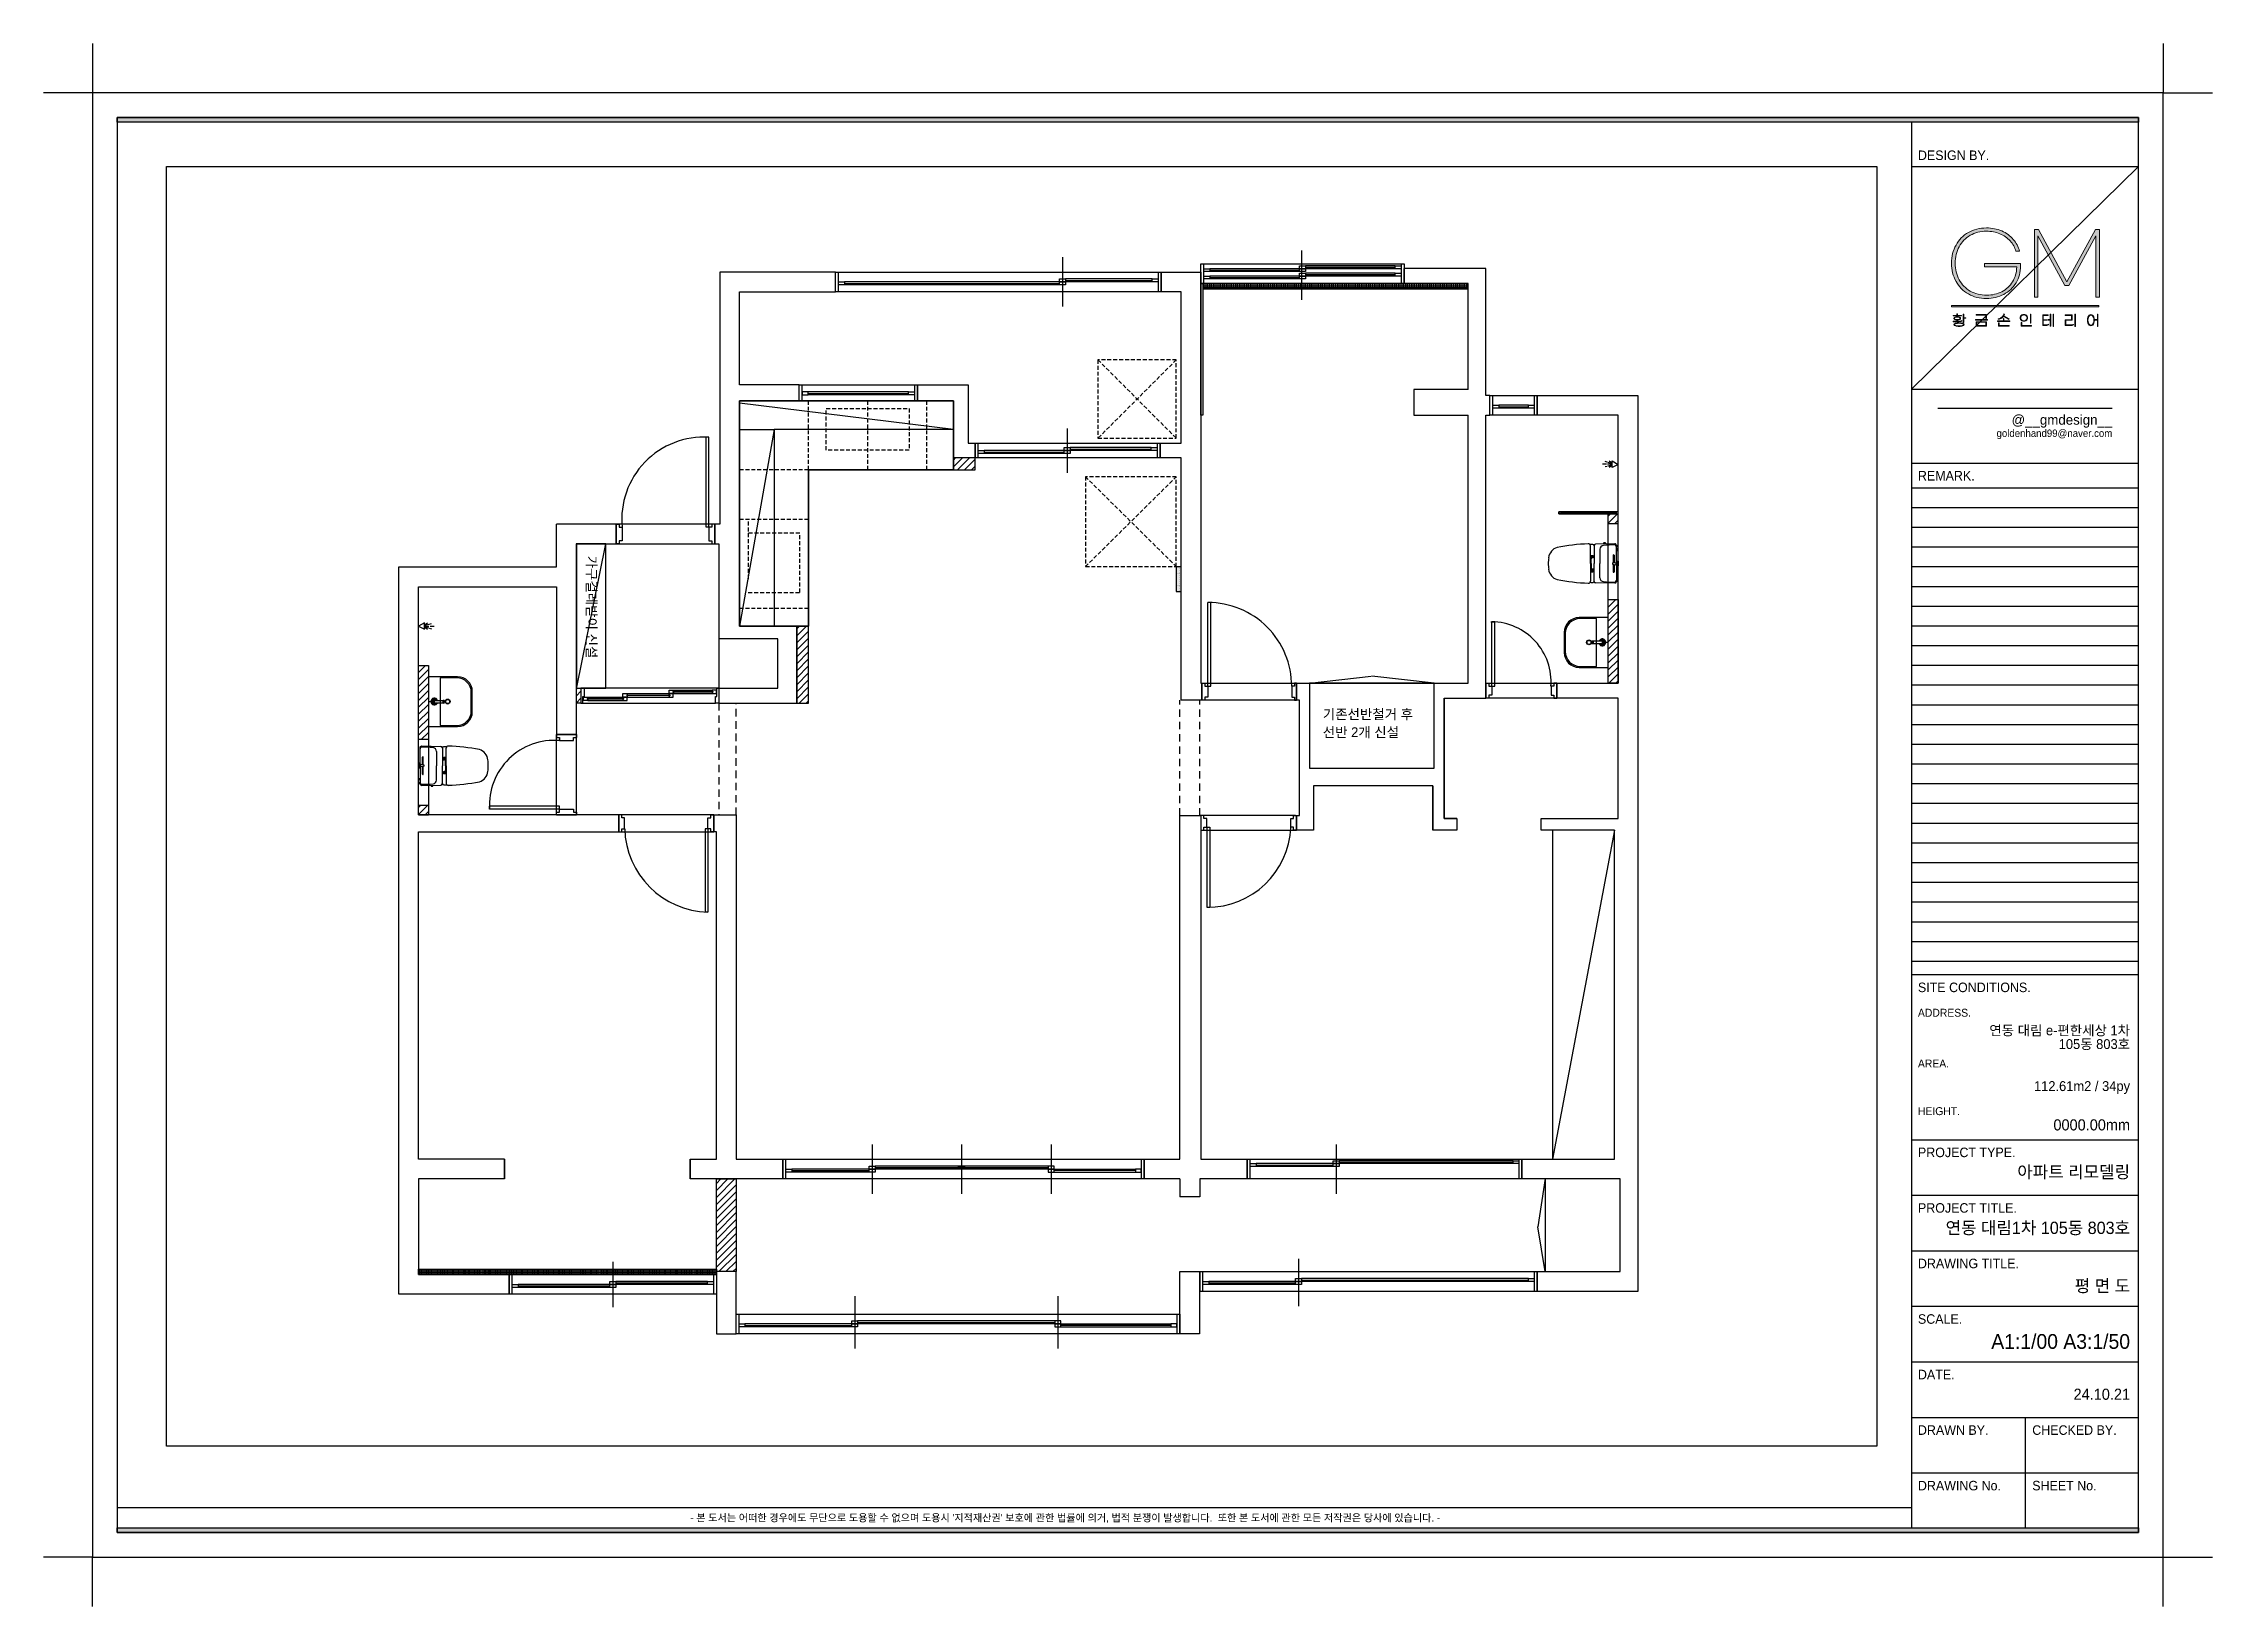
# Model space of a CAD drawing. Header units: inches. Extents: x 88414 to 587042, y -693500 to 27778.
# Drawn here: x 159935 to 181935, y -3968 to 11882 of the extents above; entities that cross this region are included whole.
import ezdxf
from ezdxf.enums import TextEntityAlignment as Align

# ---------------------------------------------------------------- set-up
doc = ezdxf.new("R2010")
doc.units = ezdxf.units.IN
doc.header["$LTSCALE"] = 50
doc.header["$MEASUREMENT"] = 0
for name, pattern in [('DH-HID2', [1.2, 0.8, -0.4]), ('HID', [2.5, 1.5, -1]), ('HIDDEN', [0.375, 0.25, -0.125])]:
    doc.linetypes.add(name, pattern=pattern)
for name, color, linetype in [('03-WAL NEW', 3, 'Continuous'), ('06-FUR', 6, 'Continuous'), ('3.기호.계단선', 30, 'Continuous'), ('_U+B808_U+C774_U+C5B4 2', 7, 'Continuous'), ('BATH', 4, 'Continuous'), ('CO-BATH', 6, 'Continuous'), ('F-SYM', 7, 'Continuous'), ('fin', 5, 'Continuous'), ('FORM(YOURNAME)-11', 1, 'Continuous'), ('FORM(YOURNAME)-11 @ 1', 1, 'Continuous'), ('FU-FURM', 251, 'DH-HID2'), ('HL', 6, 'HIDDEN'), ('도면층2', 2, 'Continuous'), ('도면층4', 4, 'Continuous'), ('도면층5', 5, 'Continuous'), ('도면층8', 8, 'Continuous'), ('욕실설비', 3, 'Continuous')]:
    doc.layers.add(name, color=color, linetype=linetype)
doc.styles.add('YOURNAME', font='HY울릉도M.TTF')
doc.styles.add('코레일둥고', font='Korail_Round_Gothic_Medium.ttf')

msp = doc.modelspace()

# ---------------------------------------------------------------- texts
at = {"layer": '3.기호.계단선', "style": '코레일둥고'}
msp.add_text('가구걸레받이 신설', height=100, rotation=270, dxfattribs=at).set_placement((165445.309, 6687.91))
for s, p in [('기존선반철거 후', (172910.938, 5030.52)), ('선반 2개 신설', (172910.938, 4848.273))]:
    msp.add_text(s, height=100, dxfattribs=at).set_placement(p)

# ---------------------------------------------------------------- blocks, each defined once
blk = doc.blocks.new('block 29')
at = {"layer": '_U+B808_U+C774_U+C5B4 2'}
h = blk.add_hatch(color=35, dxfattribs=at)
h.dxf.hatch_style = 2
edge = h.paths.add_edge_path()
edge.add_spline(control_points=[(626.29, -130.32), (626.06, -130.35), (625.8, -130.36), (625.5, -130.36), (625.5, -130.36), (624.38, -130.36), (624.38, -130.36), (624.38, -130.36), (624.38, -130.21), (624.38, -130.21), (624.38, -130.21), (625.42, -130.21), (625.42, -130.21), (625.42, -130.21), (625.42, -129.89), (625.42, -129.89), (625.16, -129.88), (624.96, -129.84), (624.81, -129.76), (624.66, -129.68), (624.58, -129.57), (624.58, -129.44), (624.58, -129.3), (624.66, -129.19), (624.83, -129.1), (625, -129.02), (625.22, -128.98), (625.5, -128.98), (625.79, -128.98), (626.01, -129.02), (626.18, -129.1), (626.34, -129.19), (626.43, -129.3), (626.43, -129.44), (626.43, -129.57), (626.35, -129.68), (626.2, -129.76), (626.05, -129.84), (625.84, -129.89), (625.58, -129.89), (625.58, -129.89), (625.58, -130.21), (625.58, -130.21), (626.18, -130.2), (626.58, -130.16), (626.78, -130.07), (626.78, -130.07), (626.78, -130.22), (626.78, -130.22), (626.68, -130.27), (626.51, -130.3), (626.29, -130.32)], knot_values=[0, 0, 0, 0, 1, 1, 1, 2, 2, 2, 3, 3, 3, 4, 4, 4, 5, 5, 5, 6, 6, 6, 7, 7, 7, 8, 8, 8, 9, 9, 9, 10, 10, 10, 11, 11, 11, 12, 12, 12, 13, 13, 13, 14, 14, 14, 15, 15, 15, 16, 16, 16, 17, 17, 17, 17], degree=3, periodic=0)
h.paths.add_polyline_path([(626.62, -128.8), (624.41, -128.8), (624.41, -128.65), (625.41, -128.65), (625.41, -128.24), (625.58, -128.24), (625.58, -128.65), (626.62, -128.65)])
edge = h.paths.add_edge_path()
edge.add_spline(control_points=[(626.98, -130.76), (627.24, -130.83), (627.37, -130.96), (627.37, -131.13), (627.37, -131.3), (627.24, -131.42), (626.98, -131.5), (626.72, -131.57), (626.39, -131.61), (626, -131.61), (625.61, -131.61), (625.28, -131.57), (625.02, -131.5), (624.76, -131.42), (624.63, -131.3), (624.63, -131.13), (624.63, -130.96), (624.76, -130.83), (625.02, -130.76), (625.28, -130.68), (625.61, -130.65), (626, -130.65), (626.39, -130.65), (626.72, -130.68), (626.98, -130.76)], knot_values=[0, 0, 0, 0, 1, 1, 1, 2, 2, 2, 3, 3, 3, 4, 4, 4, 5, 5, 5, 6, 6, 6, 7, 7, 7, 8, 8, 8, 8], degree=3, periodic=0)
edge = h.paths.add_edge_path()
edge.add_spline(control_points=[(624.95, -129.67), (625.09, -129.72), (625.27, -129.75), (625.5, -129.75), (625.73, -129.75), (625.92, -129.72), (626.06, -129.67), (626.2, -129.61), (626.27, -129.53), (626.27, -129.44), (626.27, -129.34), (626.2, -129.27), (626.06, -129.21), (625.92, -129.15), (625.73, -129.13), (625.5, -129.13), (625.27, -129.13), (625.09, -129.15), (624.95, -129.21), (624.81, -129.27), (624.74, -129.34), (624.74, -129.44), (624.74, -129.53), (624.81, -129.61), (624.95, -129.67)], knot_values=[0, 0, 0, 0, 1, 1, 1, 2, 2, 2, 3, 3, 3, 4, 4, 4, 5, 5, 5, 6, 6, 6, 7, 7, 7, 8, 8, 8, 8], degree=3, periodic=0)
edge = h.paths.add_edge_path()
edge.add_spline(control_points=[(626.83, -131.38), (627.08, -131.33), (627.2, -131.25), (627.2, -131.13), (627.2, -131.01), (627.08, -130.92), (626.83, -130.87), (626.59, -130.82), (626.31, -130.79), (626, -130.79), (625.69, -130.79), (625.41, -130.82), (625.17, -130.87), (624.92, -130.92), (624.8, -131.01), (624.8, -131.13), (624.8, -131.25), (624.92, -131.33), (625.17, -131.38), (625.41, -131.44), (625.69, -131.46), (626, -131.46), (626.31, -131.46), (626.59, -131.44), (626.83, -131.38)], knot_values=[0, 0, 0, 0, 1, 1, 1, 2, 2, 2, 3, 3, 3, 4, 4, 4, 5, 5, 5, 6, 6, 6, 7, 7, 7, 8, 8, 8, 8], degree=3, periodic=0)
h.paths.add_polyline_path([(627.8, -129.28), (627.8, -129.43), (627.29, -129.43), (627.29, -130.53), (627.13, -130.53), (627.13, -128.32), (627.29, -128.32), (627.29, -129.28)])
h = blk.add_hatch(color=35, dxfattribs=at)
h.dxf.hatch_style = 2
h.paths.add_polyline_path([(633.67, -129.92), (630.41, -129.92), (630.41, -129.77), (633.67, -129.77)])
h.paths.add_polyline_path([(633.4, -129.51), (633.24, -129.51), (633.24, -128.55), (630.66, -128.55), (630.66, -128.4), (633.4, -128.4)])
h.paths.add_polyline_path([(633.41, -131.54), (630.67, -131.54), (630.67, -130.36), (633.41, -130.36)])
h.paths.add_polyline_path([(633.25, -131.39), (633.25, -130.51), (630.83, -130.51), (630.83, -131.39)])
h = blk.add_hatch(color=35, dxfattribs=at)
h.dxf.hatch_style = 2
h.paths.add_polyline_path([(639.69, -130.16), (639.69, -130.31), (636.44, -130.31), (636.44, -130.16), (637.98, -130.16), (637.98, -129.51), (638.15, -129.51), (638.15, -130.16)])
edge = h.paths.add_edge_path()
edge.add_spline(control_points=[(637.36, -129.47), (637.09, -129.61), (636.83, -129.68), (636.58, -129.68), (636.58, -129.68), (636.58, -129.53), (636.58, -129.53), (636.8, -129.52), (637.02, -129.46), (637.24, -129.35), (637.47, -129.24), (637.66, -129.08), (637.83, -128.89), (638, -128.7), (638.1, -128.49), (638.15, -128.26), (638.15, -128.26), (638.31, -128.28), (638.31, -128.28), (638.27, -128.46), (638.21, -128.63), (638.1, -128.79), (638.1, -128.79), (639.55, -129.58), (639.55, -129.58), (639.55, -129.58), (639.48, -129.71), (639.48, -129.71), (639.48, -129.71), (638.01, -128.93), (638.01, -128.93), (637.84, -129.15), (637.62, -129.33), (637.36, -129.47)], knot_values=[0, 0, 0, 0, 1, 1, 1, 2, 2, 2, 3, 3, 3, 4, 4, 4, 5, 5, 5, 6, 6, 6, 7, 7, 7, 8, 8, 8, 9, 9, 9, 10, 10, 10, 11, 11, 11, 11], degree=3, periodic=0)
h.paths.add_polyline_path([(636.86, -131.39), (639.51, -131.39), (639.51, -131.54), (636.7, -131.54), (636.7, -130.65), (636.86, -130.65)])
h = blk.add_hatch(color=35, dxfattribs=at)
h.dxf.hatch_style = 2
edge = h.paths.add_edge_path()
edge.add_spline(control_points=[(644.09, -128.5), (644.24, -128.59), (644.35, -128.7), (644.43, -128.84), (644.51, -128.98), (644.55, -129.14), (644.55, -129.31), (644.55, -129.49), (644.51, -129.65), (644.43, -129.79), (644.35, -129.93), (644.24, -130.04), (644.09, -130.13), (643.93, -130.21), (643.75, -130.25), (643.54, -130.25), (643.33, -130.25), (643.15, -130.21), (643, -130.13), (642.85, -130.04), (642.73, -129.93), (642.65, -129.79), (642.57, -129.65), (642.53, -129.49), (642.53, -129.31), (642.53, -129.14), (642.57, -128.98), (642.65, -128.84), (642.73, -128.7), (642.85, -128.59), (643, -128.5), (643.15, -128.42), (643.33, -128.38), (643.54, -128.38), (643.75, -128.38), (643.93, -128.42), (644.09, -128.5)], knot_values=[0, 0, 0, 0, 1, 1, 1, 2, 2, 2, 3, 3, 3, 4, 4, 4, 5, 5, 5, 6, 6, 6, 7, 7, 7, 8, 8, 8, 9, 9, 9, 10, 10, 10, 11, 11, 11, 12, 12, 12, 12], degree=3, periodic=0)
edge = h.paths.add_edge_path()
edge.add_spline(control_points=[(643.1, -128.62), (642.97, -128.69), (642.87, -128.78), (642.8, -128.9), (642.73, -129.02), (642.7, -129.16), (642.7, -129.31), (642.7, -129.47), (642.73, -129.61), (642.8, -129.73), (642.87, -129.85), (642.97, -129.94), (643.1, -130.01), (643.23, -130.07), (643.38, -130.11), (643.54, -130.11), (643.71, -130.11), (643.86, -130.07), (643.99, -130.01), (644.12, -129.94), (644.21, -129.85), (644.28, -129.73), (644.35, -129.61), (644.39, -129.47), (644.39, -129.31), (644.39, -129.16), (644.35, -129.02), (644.28, -128.9), (644.21, -128.78), (644.12, -128.69), (643.99, -128.62), (643.86, -128.56), (643.71, -128.52), (643.54, -128.52), (643.38, -128.52), (643.23, -128.56), (643.1, -128.62)], knot_values=[0, 0, 0, 0, 1, 1, 1, 2, 2, 2, 3, 3, 3, 4, 4, 4, 5, 5, 5, 6, 6, 6, 7, 7, 7, 8, 8, 8, 9, 9, 9, 10, 10, 10, 11, 11, 11, 12, 12, 12, 12], degree=3, periodic=0)
h.paths.add_polyline_path([(642.98, -131.39), (645.58, -131.39), (645.58, -131.54), (642.82, -131.54), (642.82, -130.53), (642.98, -130.53)])
h.paths.add_polyline_path([(645.45, -130.78), (645.29, -130.78), (645.29, -128.32), (645.45, -128.32)])
h = blk.add_hatch(color=35, dxfattribs=at)
h.dxf.hatch_style = 2
edge = h.paths.add_edge_path()
edge.add_spline(control_points=[(649.11, -131.24), (649.37, -131.24), (649.58, -131.22), (649.75, -131.19), (649.92, -131.17), (650.08, -131.12), (650.22, -131.05), (650.22, -131.05), (650.22, -131.21), (650.22, -131.21), (649.97, -131.33), (649.61, -131.39), (649.13, -131.39), (649.13, -131.39), (648.63, -131.39), (648.63, -131.39), (648.63, -131.39), (648.63, -128.48), (648.63, -128.48), (648.63, -128.48), (650.06, -128.48), (650.06, -128.48), (650.06, -128.48), (650.06, -128.63), (650.06, -128.63), (650.06, -128.63), (648.79, -128.63), (648.79, -128.63), (648.79, -128.63), (648.79, -129.81), (648.79, -129.81), (648.79, -129.81), (649.87, -129.81), (649.87, -129.81), (649.87, -129.81), (649.87, -129.96), (649.87, -129.96), (649.87, -129.96), (648.79, -129.96), (648.79, -129.96), (648.79, -129.96), (648.79, -131.24), (648.79, -131.24), (648.79, -131.24), (649.11, -131.24), (649.11, -131.24)], knot_values=[0, 0, 0, 0, 1, 1, 1, 2, 2, 2, 3, 3, 3, 4, 4, 4, 5, 5, 5, 6, 6, 6, 7, 7, 7, 8, 8, 8, 9, 9, 9, 10, 10, 10, 11, 11, 11, 12, 12, 12, 13, 13, 13, 14, 14, 14, 15, 15, 15, 15], degree=3, periodic=0)
h.paths.add_polyline_path([(650.64, -128.35), (650.8, -128.35), (650.8, -131.56), (650.64, -131.56), (650.64, -129.94), (650.06, -129.94), (650.06, -129.79), (650.64, -129.79)])
h.paths.add_polyline_path([(651.57, -128.32), (651.57, -131.62), (651.41, -131.62), (651.41, -128.32)])
h = blk.add_hatch(color=35, dxfattribs=at)
h.dxf.hatch_style = 2
edge = h.paths.add_edge_path()
edge.add_spline(control_points=[(656.55, -129.97), (656.55, -129.97), (654.9, -129.97), (654.9, -129.97), (654.9, -129.97), (654.9, -131.24), (654.9, -131.24), (654.9, -131.24), (656.08, -131.24), (656.08, -131.24), (656.23, -131.24), (656.39, -131.22), (656.55, -131.19), (656.7, -131.17), (656.83, -131.13), (656.93, -131.08), (656.93, -131.08), (656.93, -131.23), (656.93, -131.23), (656.83, -131.28), (656.71, -131.32), (656.55, -131.34), (656.4, -131.37), (656.24, -131.39), (656.08, -131.39), (656.08, -131.39), (654.74, -131.39), (654.74, -131.39), (654.74, -131.39), (654.74, -129.82), (654.74, -129.82), (654.74, -129.82), (656.39, -129.82), (656.39, -129.82), (656.39, -129.82), (656.39, -128.63), (656.39, -128.63), (656.39, -128.63), (654.73, -128.63), (654.73, -128.63), (654.73, -128.63), (654.73, -128.48), (654.73, -128.48), (654.73, -128.48), (656.55, -128.48), (656.55, -128.48), (656.55, -128.48), (656.55, -129.97), (656.55, -129.97)], knot_values=[0, 0, 0, 0, 1, 1, 1, 2, 2, 2, 3, 3, 3, 4, 4, 4, 5, 5, 5, 6, 6, 6, 7, 7, 7, 8, 8, 8, 9, 9, 9, 10, 10, 10, 11, 11, 11, 12, 12, 12, 13, 13, 13, 14, 14, 14, 15, 15, 15, 16, 16, 16, 16], degree=3, periodic=0)
h.paths.add_polyline_path([(657.51, -131.62), (657.34, -131.62), (657.34, -128.32), (657.51, -128.32)])
h = blk.add_hatch(color=35, dxfattribs=at)
h.dxf.hatch_style = 2
edge = h.paths.add_edge_path()
edge.add_spline(control_points=[(663.56, -128.32), (663.56, -128.32), (663.56, -131.62), (663.56, -131.62), (663.56, -131.62), (663.4, -131.62), (663.4, -131.62), (663.4, -131.62), (663.4, -129.94), (663.4, -129.94), (663.4, -129.94), (662.6, -129.94), (662.6, -129.94), (662.6, -130.27), (662.56, -130.54), (662.48, -130.77), (662.4, -130.99), (662.29, -131.16), (662.14, -131.27), (662, -131.38), (661.84, -131.43), (661.65, -131.43), (661.47, -131.43), (661.3, -131.38), (661.16, -131.27), (661.02, -131.16), (660.91, -130.99), (660.82, -130.76), (660.74, -130.54), (660.7, -130.26), (660.7, -129.93), (660.7, -129.6), (660.74, -129.33), (660.82, -129.1), (660.91, -128.88), (661.02, -128.71), (661.16, -128.6), (661.3, -128.49), (661.47, -128.43), (661.65, -128.43), (661.83, -128.43), (661.99, -128.48), (662.13, -128.58), (662.26, -128.68), (662.37, -128.83), (662.46, -129.04), (662.54, -129.24), (662.59, -129.5), (662.6, -129.79), (662.6, -129.79), (663.4, -129.79), (663.4, -129.79), (663.4, -129.79), (663.4, -128.32), (663.4, -128.32), (663.4, -128.32), (663.56, -128.32), (663.56, -128.32)], knot_values=[0, 0, 0, 0, 1, 1, 1, 2, 2, 2, 3, 3, 3, 4, 4, 4, 5, 5, 5, 6, 6, 6, 7, 7, 7, 8, 8, 8, 9, 9, 9, 10, 10, 10, 11, 11, 11, 12, 12, 12, 13, 13, 13, 14, 14, 14, 15, 15, 15, 16, 16, 16, 17, 17, 17, 18, 18, 18, 19, 19, 19, 19], degree=3, periodic=0)
edge = h.paths.add_edge_path()
edge.add_spline(control_points=[(662.06, -131.13), (662.18, -131.03), (662.27, -130.88), (662.34, -130.68), (662.4, -130.48), (662.44, -130.23), (662.44, -129.93), (662.44, -129.64), (662.4, -129.39), (662.34, -129.19), (662.27, -128.98), (662.18, -128.83), (662.06, -128.73), (661.94, -128.63), (661.8, -128.58), (661.65, -128.58), (661.5, -128.58), (661.37, -128.63), (661.25, -128.73), (661.13, -128.83), (661.04, -128.98), (660.97, -129.19), (660.9, -129.39), (660.87, -129.64), (660.87, -129.93), (660.87, -130.23), (660.9, -130.48), (660.97, -130.68), (661.04, -130.88), (661.13, -131.03), (661.25, -131.13), (661.37, -131.23), (661.5, -131.28), (661.65, -131.28), (661.8, -131.28), (661.94, -131.23), (662.06, -131.13)], knot_values=[0, 0, 0, 0, 1, 1, 1, 2, 2, 2, 3, 3, 3, 4, 4, 4, 5, 5, 5, 6, 6, 6, 7, 7, 7, 8, 8, 8, 9, 9, 9, 10, 10, 10, 11, 11, 11, 12, 12, 12, 12], degree=3, periodic=0)
at = {"layer": '_U+B808_U+C774_U+C5B4 2', "lineweight": 0}
for points in [[(626.62, -128.8), (624.41, -128.8), (624.41, -128.65), (625.41, -128.65), (625.41, -128.24), (625.58, -128.24), (625.58, -128.65), (626.62, -128.65), (626.62, -128.8)], [(627.8, -129.28), (627.8, -129.43), (627.29, -129.43), (627.29, -130.53), (627.13, -130.53), (627.13, -128.32), (627.29, -128.32), (627.29, -129.28), (627.8, -129.28)], [(633.4, -129.51), (633.24, -129.51), (633.24, -128.55), (630.66, -128.55), (630.66, -128.4), (633.4, -128.4), (633.4, -129.51)], [(645.45, -130.78), (645.29, -130.78), (645.29, -128.32), (645.45, -128.32), (645.45, -130.78)], [(650.64, -128.35), (650.8, -128.35), (650.8, -131.56), (650.64, -131.56), (650.64, -129.94), (650.06, -129.94), (650.06, -129.79), (650.64, -129.79), (650.64, -128.35)], [(651.57, -128.32), (651.57, -131.62), (651.41, -131.62), (651.41, -128.32), (651.57, -128.32)], [(657.51, -131.62), (657.34, -131.62), (657.34, -128.32), (657.51, -128.32), (657.51, -131.62)], [(633.67, -129.92), (630.41, -129.92), (630.41, -129.77), (633.67, -129.77), (633.67, -129.92)], [(633.41, -131.54), (630.67, -131.54), (630.67, -130.36), (633.41, -130.36), (633.41, -131.54)], [(633.25, -131.39), (633.25, -130.51), (630.83, -130.51), (630.83, -131.39), (633.25, -131.39)], [(639.69, -130.16), (639.69, -130.31), (636.44, -130.31), (636.44, -130.16), (637.98, -130.16), (637.98, -129.51), (638.15, -129.51), (638.15, -130.16), (639.69, -130.16)], [(636.86, -131.39), (639.51, -131.39), (639.51, -131.54), (636.7, -131.54), (636.7, -130.65), (636.86, -130.65), (636.86, -131.39)], [(642.98, -131.39), (645.58, -131.39), (645.58, -131.54), (642.82, -131.54), (642.82, -130.53), (642.98, -130.53), (642.98, -131.39)]]:
    blk.add_lwpolyline(points, dxfattribs=at)
for points, knots in [([(626.29, -130.32), (626.06, -130.35), (625.8, -130.36), (625.5, -130.36), (625.5, -130.36), (624.38, -130.36), (624.38, -130.36), (624.38, -130.36), (624.38, -130.21), (624.38, -130.21), (624.38, -130.21), (625.42, -130.21), (625.42, -130.21), (625.42, -130.21), (625.42, -129.89), (625.42, -129.89), (625.16, -129.88), (624.96, -129.84), (624.81, -129.76), (624.66, -129.68), (624.58, -129.57), (624.58, -129.44), (624.58, -129.3), (624.66, -129.19), (624.83, -129.1), (625, -129.02), (625.22, -128.98), (625.5, -128.98), (625.79, -128.98), (626.01, -129.02), (626.18, -129.1), (626.34, -129.19), (626.43, -129.3), (626.43, -129.44), (626.43, -129.57), (626.35, -129.68), (626.2, -129.76), (626.05, -129.84), (625.84, -129.89), (625.58, -129.89), (625.58, -129.89), (625.58, -130.21), (625.58, -130.21), (626.18, -130.2), (626.58, -130.16), (626.78, -130.07), (626.78, -130.07), (626.78, -130.22), (626.78, -130.22), (626.68, -130.27), (626.51, -130.3), (626.29, -130.32)], [0, 0, 0, 0, 1, 1, 1, 2, 2, 2, 3, 3, 3, 4, 4, 4, 5, 5, 5, 6, 6, 6, 7, 7, 7, 8, 8, 8, 9, 9, 9, 10, 10, 10, 11, 11, 11, 12, 12, 12, 13, 13, 13, 14, 14, 14, 15, 15, 15, 16, 16, 16, 17, 17, 17, 17]), ([(637.36, -129.47), (637.09, -129.61), (636.83, -129.68), (636.58, -129.68), (636.58, -129.68), (636.58, -129.53), (636.58, -129.53), (636.8, -129.52), (637.02, -129.46), (637.24, -129.35), (637.47, -129.24), (637.66, -129.08), (637.83, -128.89), (638, -128.7), (638.1, -128.49), (638.15, -128.26), (638.15, -128.26), (638.31, -128.28), (638.31, -128.28), (638.27, -128.46), (638.21, -128.63), (638.1, -128.79), (638.1, -128.79), (639.55, -129.58), (639.55, -129.58), (639.55, -129.58), (639.48, -129.71), (639.48, -129.71), (639.48, -129.71), (638.01, -128.93), (638.01, -128.93), (637.84, -129.15), (637.62, -129.33), (637.36, -129.47)], [0, 0, 0, 0, 1, 1, 1, 2, 2, 2, 3, 3, 3, 4, 4, 4, 5, 5, 5, 6, 6, 6, 7, 7, 7, 8, 8, 8, 9, 9, 9, 10, 10, 10, 11, 11, 11, 11]), ([(644.09, -128.5), (644.24, -128.59), (644.35, -128.7), (644.43, -128.84), (644.51, -128.98), (644.55, -129.14), (644.55, -129.31), (644.55, -129.49), (644.51, -129.65), (644.43, -129.79), (644.35, -129.93), (644.24, -130.04), (644.09, -130.13), (643.93, -130.21), (643.75, -130.25), (643.54, -130.25), (643.33, -130.25), (643.15, -130.21), (643, -130.13), (642.85, -130.04), (642.73, -129.93), (642.65, -129.79), (642.57, -129.65), (642.53, -129.49), (642.53, -129.31), (642.53, -129.14), (642.57, -128.98), (642.65, -128.84), (642.73, -128.7), (642.85, -128.59), (643, -128.5), (643.15, -128.42), (643.33, -128.38), (643.54, -128.38), (643.75, -128.38), (643.93, -128.42), (644.09, -128.5)], [0, 0, 0, 0, 1, 1, 1, 2, 2, 2, 3, 3, 3, 4, 4, 4, 5, 5, 5, 6, 6, 6, 7, 7, 7, 8, 8, 8, 9, 9, 9, 10, 10, 10, 11, 11, 11, 12, 12, 12, 12]), ([(643.1, -128.62), (642.97, -128.69), (642.87, -128.78), (642.8, -128.9), (642.73, -129.02), (642.7, -129.16), (642.7, -129.31), (642.7, -129.47), (642.73, -129.61), (642.8, -129.73), (642.87, -129.85), (642.97, -129.94), (643.1, -130.01), (643.23, -130.07), (643.38, -130.11), (643.54, -130.11), (643.71, -130.11), (643.86, -130.07), (643.99, -130.01), (644.12, -129.94), (644.21, -129.85), (644.28, -129.73), (644.35, -129.61), (644.39, -129.47), (644.39, -129.31), (644.39, -129.16), (644.35, -129.02), (644.28, -128.9), (644.21, -128.78), (644.12, -128.69), (643.99, -128.62), (643.86, -128.56), (643.71, -128.52), (643.54, -128.52), (643.38, -128.52), (643.23, -128.56), (643.1, -128.62)], [0, 0, 0, 0, 1, 1, 1, 2, 2, 2, 3, 3, 3, 4, 4, 4, 5, 5, 5, 6, 6, 6, 7, 7, 7, 8, 8, 8, 9, 9, 9, 10, 10, 10, 11, 11, 11, 12, 12, 12, 12]), ([(649.11, -131.24), (649.37, -131.24), (649.58, -131.22), (649.75, -131.19), (649.92, -131.17), (650.08, -131.12), (650.22, -131.05), (650.22, -131.05), (650.22, -131.21), (650.22, -131.21), (649.97, -131.33), (649.61, -131.39), (649.13, -131.39), (649.13, -131.39), (648.63, -131.39), (648.63, -131.39), (648.63, -131.39), (648.63, -128.48), (648.63, -128.48), (648.63, -128.48), (650.06, -128.48), (650.06, -128.48), (650.06, -128.48), (650.06, -128.63), (650.06, -128.63), (650.06, -128.63), (648.79, -128.63), (648.79, -128.63), (648.79, -128.63), (648.79, -129.81), (648.79, -129.81), (648.79, -129.81), (649.87, -129.81), (649.87, -129.81), (649.87, -129.81), (649.87, -129.96), (649.87, -129.96), (649.87, -129.96), (648.79, -129.96), (648.79, -129.96), (648.79, -129.96), (648.79, -131.24), (648.79, -131.24), (648.79, -131.24), (649.11, -131.24), (649.11, -131.24)], [0, 0, 0, 0, 1, 1, 1, 2, 2, 2, 3, 3, 3, 4, 4, 4, 5, 5, 5, 6, 6, 6, 7, 7, 7, 8, 8, 8, 9, 9, 9, 10, 10, 10, 11, 11, 11, 12, 12, 12, 13, 13, 13, 14, 14, 14, 15, 15, 15, 15]), ([(656.55, -129.97), (656.55, -129.97), (654.9, -129.97), (654.9, -129.97), (654.9, -129.97), (654.9, -131.24), (654.9, -131.24), (654.9, -131.24), (656.08, -131.24), (656.08, -131.24), (656.23, -131.24), (656.39, -131.22), (656.55, -131.19), (656.7, -131.17), (656.83, -131.13), (656.93, -131.08), (656.93, -131.08), (656.93, -131.23), (656.93, -131.23), (656.83, -131.28), (656.71, -131.32), (656.55, -131.34), (656.4, -131.37), (656.24, -131.39), (656.08, -131.39), (656.08, -131.39), (654.74, -131.39), (654.74, -131.39), (654.74, -131.39), (654.74, -129.82), (654.74, -129.82), (654.74, -129.82), (656.39, -129.82), (656.39, -129.82), (656.39, -129.82), (656.39, -128.63), (656.39, -128.63), (656.39, -128.63), (654.73, -128.63), (654.73, -128.63), (654.73, -128.63), (654.73, -128.48), (654.73, -128.48), (654.73, -128.48), (656.55, -128.48), (656.55, -128.48), (656.55, -128.48), (656.55, -129.97), (656.55, -129.97)], [0, 0, 0, 0, 1, 1, 1, 2, 2, 2, 3, 3, 3, 4, 4, 4, 5, 5, 5, 6, 6, 6, 7, 7, 7, 8, 8, 8, 9, 9, 9, 10, 10, 10, 11, 11, 11, 12, 12, 12, 13, 13, 13, 14, 14, 14, 15, 15, 15, 16, 16, 16, 16]), ([(663.56, -128.32), (663.56, -128.32), (663.56, -131.62), (663.56, -131.62), (663.56, -131.62), (663.4, -131.62), (663.4, -131.62), (663.4, -131.62), (663.4, -129.94), (663.4, -129.94), (663.4, -129.94), (662.6, -129.94), (662.6, -129.94), (662.6, -130.27), (662.56, -130.54), (662.48, -130.77), (662.4, -130.99), (662.29, -131.16), (662.14, -131.27), (662, -131.38), (661.84, -131.43), (661.65, -131.43), (661.47, -131.43), (661.3, -131.38), (661.16, -131.27), (661.02, -131.16), (660.91, -130.99), (660.82, -130.76), (660.74, -130.54), (660.7, -130.26), (660.7, -129.93), (660.7, -129.6), (660.74, -129.33), (660.82, -129.1), (660.91, -128.88), (661.02, -128.71), (661.16, -128.6), (661.3, -128.49), (661.47, -128.43), (661.65, -128.43), (661.83, -128.43), (661.99, -128.48), (662.13, -128.58), (662.26, -128.68), (662.37, -128.83), (662.46, -129.04), (662.54, -129.24), (662.59, -129.5), (662.6, -129.79), (662.6, -129.79), (663.4, -129.79), (663.4, -129.79), (663.4, -129.79), (663.4, -128.32), (663.4, -128.32), (663.4, -128.32), (663.56, -128.32), (663.56, -128.32)], [0, 0, 0, 0, 1, 1, 1, 2, 2, 2, 3, 3, 3, 4, 4, 4, 5, 5, 5, 6, 6, 6, 7, 7, 7, 8, 8, 8, 9, 9, 9, 10, 10, 10, 11, 11, 11, 12, 12, 12, 13, 13, 13, 14, 14, 14, 15, 15, 15, 16, 16, 16, 17, 17, 17, 18, 18, 18, 19, 19, 19, 19]), ([(662.06, -131.13), (662.18, -131.03), (662.27, -130.88), (662.34, -130.68), (662.4, -130.48), (662.44, -130.23), (662.44, -129.93), (662.44, -129.64), (662.4, -129.39), (662.34, -129.19), (662.27, -128.98), (662.18, -128.83), (662.06, -128.73), (661.94, -128.63), (661.8, -128.58), (661.65, -128.58), (661.5, -128.58), (661.37, -128.63), (661.25, -128.73), (661.13, -128.83), (661.04, -128.98), (660.97, -129.19), (660.9, -129.39), (660.87, -129.64), (660.87, -129.93), (660.87, -130.23), (660.9, -130.48), (660.97, -130.68), (661.04, -130.88), (661.13, -131.03), (661.25, -131.13), (661.37, -131.23), (661.5, -131.28), (661.65, -131.28), (661.8, -131.28), (661.94, -131.23), (662.06, -131.13)], [0, 0, 0, 0, 1, 1, 1, 2, 2, 2, 3, 3, 3, 4, 4, 4, 5, 5, 5, 6, 6, 6, 7, 7, 7, 8, 8, 8, 9, 9, 9, 10, 10, 10, 11, 11, 11, 12, 12, 12, 12]), ([(626.98, -130.76), (627.24, -130.83), (627.37, -130.96), (627.37, -131.13), (627.37, -131.3), (627.24, -131.42), (626.98, -131.5), (626.72, -131.57), (626.39, -131.61), (626, -131.61), (625.61, -131.61), (625.28, -131.57), (625.02, -131.5), (624.76, -131.42), (624.63, -131.3), (624.63, -131.13), (624.63, -130.96), (624.76, -130.83), (625.02, -130.76), (625.28, -130.68), (625.61, -130.65), (626, -130.65), (626.39, -130.65), (626.72, -130.68), (626.98, -130.76)], [0, 0, 0, 0, 1, 1, 1, 2, 2, 2, 3, 3, 3, 4, 4, 4, 5, 5, 5, 6, 6, 6, 7, 7, 7, 8, 8, 8, 8]), ([(624.95, -129.67), (625.09, -129.72), (625.27, -129.75), (625.5, -129.75), (625.73, -129.75), (625.92, -129.72), (626.06, -129.67), (626.2, -129.61), (626.27, -129.53), (626.27, -129.44), (626.27, -129.34), (626.2, -129.27), (626.06, -129.21), (625.92, -129.15), (625.73, -129.13), (625.5, -129.13), (625.27, -129.13), (625.09, -129.15), (624.95, -129.21), (624.81, -129.27), (624.74, -129.34), (624.74, -129.44), (624.74, -129.53), (624.81, -129.61), (624.95, -129.67)], [0, 0, 0, 0, 1, 1, 1, 2, 2, 2, 3, 3, 3, 4, 4, 4, 5, 5, 5, 6, 6, 6, 7, 7, 7, 8, 8, 8, 8]), ([(626.83, -131.38), (627.08, -131.33), (627.2, -131.25), (627.2, -131.13), (627.2, -131.01), (627.08, -130.92), (626.83, -130.87), (626.59, -130.82), (626.31, -130.79), (626, -130.79), (625.69, -130.79), (625.41, -130.82), (625.17, -130.87), (624.92, -130.92), (624.8, -131.01), (624.8, -131.13), (624.8, -131.25), (624.92, -131.33), (625.17, -131.38), (625.41, -131.44), (625.69, -131.46), (626, -131.46), (626.31, -131.46), (626.59, -131.44), (626.83, -131.38)], [0, 0, 0, 0, 1, 1, 1, 2, 2, 2, 3, 3, 3, 4, 4, 4, 5, 5, 5, 6, 6, 6, 7, 7, 7, 8, 8, 8, 8])]:
    blk.add_open_spline(points, degree=3, knots=knots, dxfattribs=at)
blk = doc.blocks.new('block 30')
at = {"layer": '_U+B808_U+C774_U+C5B4 2'}
h = blk.add_hatch(color=35, dxfattribs=at)
h.dxf.hatch_style = 2
edge = h.paths.add_edge_path()
edge.add_spline(control_points=[(637.53, -105.82), (638.78, -106.37), (639.83, -107.12), (640.66, -108.08), (641.5, -109.03), (642.06, -110.11), (642.35, -111.29), (642.35, -111.29), (641.36, -111.29), (641.36, -111.29), (641.11, -110.26), (640.6, -109.33), (639.84, -108.5), (639.08, -107.68), (638.14, -107.03), (637.02, -106.57), (635.9, -106.11), (634.7, -105.88), (633.42, -105.88), (631.78, -105.88), (630.32, -106.25), (629.04, -106.99), (627.76, -107.73), (626.76, -108.76), (626.05, -110.08), (625.33, -111.4), (624.97, -112.88), (624.97, -114.53), (624.97, -116.2), (625.33, -117.69), (626.05, -119), (626.76, -120.31), (627.77, -121.34), (629.05, -122.08), (630.34, -122.82), (631.82, -123.19), (633.49, -123.19), (634.98, -123.19), (636.34, -122.87), (637.56, -122.23), (638.78, -121.59), (639.75, -120.69), (640.47, -119.53), (641.18, -118.38), (641.57, -117.05), (641.61, -115.55), (641.61, -115.55), (632.88, -115.55), (632.88, -115.55), (632.88, -115.55), (632.88, -114.65), (632.88, -114.65), (632.88, -114.65), (642.63, -114.65), (642.63, -114.65), (642.63, -114.65), (642.63, -115.25), (642.63, -115.25), (642.63, -116.97), (642.23, -118.49), (641.42, -119.84), (640.6, -121.18), (639.49, -122.22), (638.08, -122.96), (636.67, -123.7), (635.11, -124.07), (633.39, -124.07), (631.57, -124.07), (629.95, -123.66), (628.52, -122.85), (627.09, -122.03), (625.98, -120.89), (625.18, -119.44), (624.37, -117.99), (623.97, -116.36), (623.97, -114.53), (623.97, -112.71), (624.37, -111.08), (625.18, -109.63), (625.98, -108.18), (627.09, -107.04), (628.52, -106.22), (629.95, -105.41), (631.57, -105), (633.39, -105), (634.89, -105), (636.27, -105.27), (637.53, -105.82)], knot_values=[0, 0, 0, 0, 1, 1, 1, 2, 2, 2, 3, 3, 3, 4, 4, 4, 5, 5, 5, 6, 6, 6, 7, 7, 7, 8, 8, 8, 9, 9, 9, 10, 10, 10, 11, 11, 11, 12, 12, 12, 13, 13, 13, 14, 14, 14, 15, 15, 15, 16, 16, 16, 17, 17, 17, 18, 18, 18, 19, 19, 19, 20, 20, 20, 21, 21, 21, 22, 22, 22, 23, 23, 23, 24, 24, 24, 25, 25, 25, 26, 26, 26, 27, 27, 27, 28, 28, 28, 29, 29, 29, 29], degree=3, periodic=0)
h = blk.add_hatch(color=35, dxfattribs=at)
h.dxf.hatch_style = 2
h.paths.add_polyline_path([(646.36, -105.39), (647.49, -105.39), (655.18, -119.56), (662.86, -105.39), (663.97, -105.39), (663.97, -123.68), (662.98, -123.68), (662.98, -107.17), (655.73, -120.53), (654.6, -120.53), (647.35, -107.17), (647.35, -123.68), (646.36, -123.68)])
at = {"layer": '_U+B808_U+C774_U+C5B4 2', "lineweight": 0}
blk.add_lwpolyline([(646.36, -105.39), (647.49, -105.39), (655.18, -119.56), (662.86, -105.39), (663.97, -105.39), (663.97, -123.68), (662.98, -123.68), (662.98, -107.17), (655.73, -120.53), (654.6, -120.53), (647.35, -107.17), (647.35, -123.68), (646.36, -123.68), (646.36, -105.39)], dxfattribs=at)
blk.add_open_spline([(637.53, -105.82), (638.78, -106.37), (639.83, -107.12), (640.66, -108.08), (641.5, -109.03), (642.06, -110.11), (642.35, -111.29), (642.35, -111.29), (641.36, -111.29), (641.36, -111.29), (641.11, -110.26), (640.6, -109.33), (639.84, -108.5), (639.08, -107.68), (638.14, -107.03), (637.02, -106.57), (635.9, -106.11), (634.7, -105.88), (633.42, -105.88), (631.78, -105.88), (630.32, -106.25), (629.04, -106.99), (627.76, -107.73), (626.76, -108.76), (626.05, -110.08), (625.33, -111.4), (624.97, -112.88), (624.97, -114.53), (624.97, -116.2), (625.33, -117.69), (626.05, -119), (626.76, -120.31), (627.77, -121.34), (629.05, -122.08), (630.34, -122.82), (631.82, -123.19), (633.49, -123.19), (634.98, -123.19), (636.34, -122.87), (637.56, -122.23), (638.78, -121.59), (639.75, -120.69), (640.47, -119.53), (641.18, -118.38), (641.57, -117.05), (641.61, -115.55), (641.61, -115.55), (632.88, -115.55), (632.88, -115.55), (632.88, -115.55), (632.88, -114.65), (632.88, -114.65), (632.88, -114.65), (642.63, -114.65), (642.63, -114.65), (642.63, -114.65), (642.63, -115.25), (642.63, -115.25), (642.63, -116.97), (642.23, -118.49), (641.42, -119.84), (640.6, -121.18), (639.49, -122.22), (638.08, -122.96), (636.67, -123.7), (635.11, -124.07), (633.39, -124.07), (631.57, -124.07), (629.95, -123.66), (628.52, -122.85), (627.09, -122.03), (625.98, -120.89), (625.18, -119.44), (624.37, -117.99), (623.97, -116.36), (623.97, -114.53), (623.97, -112.71), (624.37, -111.08), (625.18, -109.63), (625.98, -108.18), (627.09, -107.04), (628.52, -106.22), (629.95, -105.41), (631.57, -105), (633.39, -105), (634.89, -105), (636.27, -105.27), (637.53, -105.82)], degree=3, knots=[0, 0, 0, 0, 1, 1, 1, 2, 2, 2, 3, 3, 3, 4, 4, 4, 5, 5, 5, 6, 6, 6, 7, 7, 7, 8, 8, 8, 9, 9, 9, 10, 10, 10, 11, 11, 11, 12, 12, 12, 13, 13, 13, 14, 14, 14, 15, 15, 15, 16, 16, 16, 17, 17, 17, 18, 18, 18, 19, 19, 19, 20, 20, 20, 21, 21, 21, 22, 22, 22, 23, 23, 23, 24, 24, 24, 25, 25, 25, 26, 26, 26, 27, 27, 27, 28, 28, 28, 29, 29, 29, 29], dxfattribs=at)
blk = doc.blocks.new('block 28')
at = {"layer": '_U+B808_U+C774_U+C5B4 2'}
for name in ['block 30', 'block 29']:
    blk.add_blockref(name, (0, 0), dxfattribs=at)
blk = doc.blocks.new('block 27')
at = {"layer": '_U+B808_U+C774_U+C5B4 2'}
h = blk.add_hatch(color=35, dxfattribs=at)
h.dxf.hatch_style = 2
h.paths.add_polyline_path([(663.76, -126.35), (623.97, -126.35), (623.97, -125.94), (663.76, -125.94)])
at = {"layer": '_U+B808_U+C774_U+C5B4 2', "lineweight": 0}
blk.add_lwpolyline([(663.76, -126.35), (623.97, -126.35), (623.97, -125.94), (663.76, -125.94), (663.76, -126.35)], dxfattribs=at)
at = {"layer": '_U+B808_U+C774_U+C5B4 2'}
blk.add_blockref('block 28', (0, 0), dxfattribs=at)
blk = doc.blocks.new('FORM-PLAN')
at = {"layer": 'FORM(YOURNAME)-11'}
h = blk.add_hatch(color=256, dxfattribs=at)
h.dxf.hatch_style = 1
h.paths.add_polyline_path([(-71444, 55115), (10556, 55115), (10556, 54915), (-71444, 54915)])
h.paths.add_polyline_path([(-71444, -2085), (10556, -2085), (10556, -2285), (-71444, -2285)])
at = {"layer": 'Defpoints', "color": 158}
for p, q in [((1346, 54915), (1346, -2085)), ((10556, 53115), (1346, 44093)), ((1346, 53115), (10556, 53115)), ((1346, 44093), (10556, 44093)), ((1346, 40093), (10556, 40093)), ((1346, 39293), (10556, 39293)), ((1346, 38493), (10556, 38493)), ((1346, 37693), (10556, 37693)), ((1346, 36893), (10556, 36893)), ((1346, 36093), (10556, 36093)), ((1346, 35293), (10556, 35293)), ((1346, 34493), (10556, 34493)), ((1346, 33693), (10556, 33693)), ((1346, 32893), (10556, 32893)), ((1346, 32093), (10556, 32093)), ((1346, 31293), (10556, 31293)), ((1346, 30493), (10556, 30493)), ((1346, 29693), (10556, 29693)), ((1346, 28893), (10556, 28893)), ((1346, 28093), (10556, 28093)), ((1346, 27293), (10556, 27293)), ((1346, 26493), (10556, 26493)), ((1346, 25693), (10556, 25693)), ((1346, 24893), (10556, 24893)), ((1346, 24093), (10556, 24093)), ((1346, 23293), (10556, 23293)), ((1346, 22493), (10556, 22493)), ((1346, 21693), (10556, 21693)), ((1346, 20893), (10556, 20893)), ((1346, -1285), (-71444, -1285))]:
    blk.add_line(p, q, dxfattribs=at)
at = {"layer": 'Defpoints', "color": 1}
for points in [[(-72444, 58115), (-72444, 56115), (-74444, 56115)], [(11556, 58115), (11556, 56115), (13556, 56115)], [(-72444, -5285), (-72444, -3285), (-74444, -3285)], [(11556, -5285), (11556, -3285), (13556, -3285)]]:
    blk.add_lwpolyline(points, dxfattribs=at)
at = {"layer": 'Defpoints', "color": 158}
for points in [[(-71444, -2285), (10556, -2285), (10556, 55115), (-71444, 55115)], [(-69444, 53115), (-64, 53115), (-64, 1215), (-69444, 1215)]]:
    blk.add_lwpolyline(points, close=True, dxfattribs=at)
at = {"layer": 'FORM(YOURNAME)-11', "color": 251}
blk.add_line((2415, 43323), (9487, 43323), dxfattribs=at)
at = {"layer": 'FORM(YOURNAME)-11', "color": 14}
for p, q in [((1346, 41093), (10556, 41093)), ((1346, 20344), (10556, 20344)), ((1346, 13651), (10556, 13651)), ((1346, 11398), (10556, 11398)), ((1346, 9146), (10556, 9146)), ((1346, 6893), (10556, 6893)), ((1346, 4641), (10556, 4641)), ((1346, 2388), (10556, 2388)), ((5951, 2388), (5951, -2085)), ((1346, 136), (10556, 136))]:
    blk.add_line(p, q, dxfattribs=at)
at = {"layer": 'FORM(YOURNAME)-11', "color": 250}
blk.add_lwpolyline([(-72444, -3285), (11556, -3285), (11556, 56115), (-72444, 56115)], close=True, dxfattribs=at)
at = {"layer": 'FORM(YOURNAME)-11'}
for points in [[(-71444, 55115), (10556, 55115), (10556, 54915), (-71444, 54915)], [(-71444, -2085), (10556, -2085), (10556, -2285), (-71444, -2285)]]:
    blk.add_lwpolyline(points, close=True, dxfattribs=at)
at = {"layer": '_U+B808_U+C774_U+C5B4 2', "xscale": 150, "yscale": 150, "zscale": 150}
blk.add_blockref('block 27', (-90629, 66379), dxfattribs=at)
at = {"layer": 'FORM(YOURNAME)-11', "color": 14, "style": 'YOURNAME'}
for s, height, p in [('DESIGN BY.', 386.1, (1603, 53577)), ('REMARK.', 386.1, (1603, 40579)), ('SITE CONDITIONS.', 386.14, (1603, 19829)), ('PROJECT TYPE.', 386.14, (1603, 13136)), ('PROJECT TITLE.', 386.14, (1603, 10883)), ('DRAWING TITLE.', 386.14, (1603, 8631)), ('SCALE.', 386.1, (1603, 6378)), ('DATE.', 386.1, (1603, 4126)), ('DRAWN BY.', 386.1, (1603, 1873)), ('CHECKED BY.', 386.14, (6240, 1873)), ('DRAWING No.', 386.14, (1603, -379)), ('SHEET No.', 386.1, (6240, -379))]:
    blk.add_text(s, height=height, dxfattribs=at).set_placement(p, align=Align.MIDDLE_LEFT)
for s, height, width, p in [('goldenhand99@naver.com', 300, 0.995, (9487, 42154)), ('@__gmdesign__', 400, 1.03, (9487, 42649))]:
    blk.add_text(s, height=height, dxfattribs=dict(at, width=width)).set_placement(p, align=Align.RIGHT)
at = {"layer": 'FORM(YOURNAME)-11', "color": 251, "style": 'YOURNAME'}
for s, p in [('ADDRESS.', (1603, 18799)), ('AREA.', (1603, 16740)), ('HEIGHT.', (1603, 14809))]:
    blk.add_text(s, height=321.8, dxfattribs=at).set_placement(p, align=Align.MIDDLE_LEFT)
at = {"layer": 'FORM(YOURNAME)-11', "color": 1, "style": 'YOURNAME'}
blk.add_text("- 본 도서는 어떠한 경우에도 무단으로 도용할 수 없으며 도용시 '지적재산권' 보호에 관한 법률에 의거, 법적 분쟁이 발생합니다.  또한 본 도서에 관한 모든 저작권은 당사에 있습니다. -", height=300, dxfattribs=at).set_placement((-32990, -1685), align=Align.MIDDLE_CENTER)
at = {"layer": 'FORM(YOURNAME)-11', "color": 3, "style": 'YOURNAME'}
for tag, height, p in [('2', 450, (9905, 17544)), ('1', 450, (9905, 18188)), ('3', 450, (9905, 16257)), ('4', 450, (9905, 14326)), ('5', 515, (9905, 12009)), ('6', 515, (9905, 9757)), ('7', 515, (9905, 7504)), ('8', 515, (9905, 5252)), ('9', 515, (9905, 2999)), ('10', 515, (5655, 811)), ('11', 515, (9905, 747)), ('12', 515, (5655, -1441)), ('13', 515, (9905, -1441))]:
    blk.add_attdef(tag, text='', height=height, dxfattribs=at).set_placement(p, align=Align.MIDDLE_RIGHT)
blk = doc.blocks.new('*U461')
at = {"layer": 'F-SYM'}
ref = blk.add_blockref('FORM-PLAN', (178546, -2646), dxfattribs=dict(at, xscale=0.2500000000000001, yscale=0.2500000000000001, zscale=0.2500000000000001))
ref.add_attrib('4', '0000.00mm', dxfattribs={"layer": 'FORM(YOURNAME)-11 @ 1', "color": 3, "height": 112.5, "style": 'YOURNAME'}).set_placement((181098, 917), align=Align.MIDDLE_RIGHT)
ref.add_attrib('3', '112.61m2 / 34py', dxfattribs={"layer": 'FORM(YOURNAME)-11 @ 1', "color": 3, "height": 100, "style": 'YOURNAME'}).set_placement((181098, 1310), align=Align.MIDDLE_RIGHT)
ref.add_attrib('2', '105동 803호', dxfattribs={"layer": 'FORM(YOURNAME)-11 @ 1', "color": 3, "height": 100, "style": 'YOURNAME'}).set_placement((181098, 1736), align=Align.MIDDLE_RIGHT)
ref.add_attrib('1', '연동 대림 e-편한세상 1차', dxfattribs={"layer": 'FORM(YOURNAME)-11 @ 1', "color": 3, "height": 100, "style": 'YOURNAME'}).set_placement((181098, 1875), align=Align.MIDDLE_RIGHT)
ref.add_attrib('5', '아파트 리모델링', dxfattribs={"layer": 'FORM(YOURNAME)-11 @ 1', "color": 3, "height": 125, "style": 'YOURNAME'}).set_placement((181098, 440), align=Align.MIDDLE_RIGHT)
ref.add_attrib('6', '연동 대림1차 105동 803호', dxfattribs={"layer": 'FORM(YOURNAME)-11 @ 1', "color": 3, "height": 125, "style": 'YOURNAME'}).set_placement((181098, -127), align=Align.MIDDLE_RIGHT)
ref.add_attrib('7', '평 면 도', dxfattribs={"layer": 'FORM(YOURNAME)-11 @ 1', "color": 3, "height": 125, "style": 'YOURNAME'}).set_placement((181098, -715), align=Align.MIDDLE_RIGHT)
ref.add_attrib('8', 'A1:1/00 A3:1/50', dxfattribs={"layer": 'FORM(YOURNAME)-11 @ 1', "color": 3, "height": 150, "style": 'YOURNAME'}).set_placement((181098, -1279), align=Align.MIDDLE_RIGHT)
ref.add_attrib('9', '24.10.21', dxfattribs={"layer": 'FORM(YOURNAME)-11 @ 1', "color": 3, "height": 112.5, "style": 'YOURNAME'}).set_placement((181098, -1814), align=Align.MIDDLE_RIGHT)
blk = doc.blocks.new('FFFL2')
at = {"layer": '03-WAL NEW'}
h = blk.add_hatch(dxfattribs=at)
h.set_pattern_fill('_USER', color=256, scale=50, angle=45, pattern_type=0)
h.set_pattern_definition([(45, (21500, 0), (-35.35534, 35.35534), [])])
h.paths.add_polyline_path([(144223, 7559), (144443, 7559), (144443, 7679), (144223, 7679)])
h = blk.add_hatch(dxfattribs=at)
h.set_pattern_fill('_USER', color=8, scale=50, angle=45, pattern_type=0)
h.set_pattern_definition([(45, (0, 0), (-35.355339, 35.355339), [])])
h.paths.add_polyline_path([(150963, 7114), (150863, 7114), (150863, 7014), (150963, 7014)])
h = blk.add_hatch(dxfattribs=at)
h.set_pattern_fill('_USER', color=8, scale=50, angle=45, pattern_type=0)
h.set_pattern_definition([(45, (-12065, -2955), (-35.355339, 35.355339), [])])
h.paths.add_polyline_path([(138898, 4159), (138798, 4159), (138798, 4059), (138898, 4059)])
at = {"layer": '3.기호.계단선', "ltscale": 0.56}
h = blk.add_hatch(dxfattribs=at)
h.set_pattern_fill('DOTS', color=8, scale=150)
h.set_pattern_definition([(360, (146548.362, -56112.731), (4.6875, 9.375), [0, -9.375])])
h.paths.add_polyline_path([(146483, 6326), (146533, 6326), (146533, 6576), (146483, 6576)])
at = {"color": 8}
for p, q in [((150963, 6633), (150963, 6585)), ((150963, 6609), (150972, 6609)), ((150863, 5809), (150798, 5809)), ((138898, 5209), (138963, 5209)), ((138798, 4559), (138789, 4559)), ((138798, 4535), (138798, 4583))]:
    blk.add_line(p, q, dxfattribs=at)
at = {"layer": '03-WAL NEW', "color": 8}
for p, q in [((150863, 6244), (150863, 7114)), ((150863, 7114), (150963, 7114)), ((150863, 7014), (150963, 7014)), ((150863, 5394), (150863, 6244)), ((150863, 6244), (150963, 6244)), ((150963, 6244), (150963, 5394)), ((142753, 5974), (142633, 5974)), ((142633, 5974), (142633, 5194)), ((142753, 5194), (142753, 5974)), ((138798, 5574), (138898, 5574)), ((138798, 4824), (138798, 5574)), ((138898, 5574), (138898, 4824)), ((140398, 5194), (140398, 5344)), ((140398, 5344), (140445, 5344)), ((140445, 5344), (140445, 5194)), ((150963, 5394), (150863, 5394)), ((140445, 5194), (140398, 5194)), ((142633, 5194), (142753, 5194)), ((149198, 4024), (149198, 5244)), ((149198, 5244), (149328, 5244)), ((138898, 4824), (138798, 4824)), ((138898, 4824), (138898, 4059)), ((147873, 4354), (147873, 3904)), ((147928, 4354), (147873, 4354)), ((138798, 4159), (138898, 4159)), ((138798, 4059), (138898, 4059)), ((149328, 4024), (149198, 4024)), ((141818, -571), (141818, 369)), ((141818, 369), (142018, 369)), ((142018, 369), (142018, -571)), ((142018, -571), (141818, -571))]:
    blk.add_line(p, q, dxfattribs=at)
at = {"layer": '03-WAL NEW', "color": 8, "linetype": 'Continuous'}
for p, q in [((150863, 6237), (150869, 6244)), ((150863, 6166), (150940, 6244)), ((150863, 6096), (150963, 6196)), ((142633, 5945), (142661, 5974)), ((142633, 5874), (142732, 5974)), ((150863, 6025), (150963, 6125)), ((150863, 5954), (150963, 6054)), ((150863, 5884), (150963, 5984)), ((142633, 5804), (142753, 5924)), ((142633, 5733), (142753, 5853)), ((142633, 5662), (142753, 5782)), ((150863, 5813), (150963, 5913)), ((150863, 5742), (150963, 5842)), ((150863, 5671), (150963, 5771)), ((138798, 5504), (138867, 5574)), ((138798, 5433), (138898, 5533)), ((142633, 5592), (142753, 5712)), ((142633, 5521), (142753, 5641)), ((142633, 5450), (142753, 5570)), ((150863, 5601), (150963, 5701)), ((150863, 5530), (150963, 5630)), ((150863, 5459), (150963, 5559)), ((138798, 5363), (138898, 5463)), ((138798, 5292), (138898, 5392)), ((138798, 5221), (138898, 5321)), ((140398, 5336), (140405, 5344)), ((140398, 5266), (140445, 5313)), ((142633, 5379), (142753, 5499)), ((142633, 5309), (142753, 5429)), ((142633, 5238), (142753, 5358)), ((142659, 5194), (142753, 5287)), ((150868, 5394), (150963, 5489)), ((150939, 5394), (150963, 5418)), ((138798, 5151), (138898, 5251)), ((138798, 5080), (138898, 5180)), ((138798, 5009), (138898, 5109)), ((140398, 5195), (140445, 5242)), ((142730, 5194), (142753, 5217)), ((138798, 4938), (138898, 5038)), ((138798, 4868), (138898, 4968)), ((138824, 4824), (138898, 4897)), ((138895, 4824), (138898, 4826)), ((141818, 322), (141865, 369)), ((141818, 251), (141935, 369)), ((141818, 180), (142006, 369)), ((141818, 110), (142018, 310)), ((141818, 39), (142018, 239)), ((141818, -32), (142018, 168)), ((141818, -103), (142018, 97)), ((141818, -173), (142018, 27)), ((141818, -244), (142018, -44)), ((141818, -315), (142018, -115)), ((141818, -385), (142018, -185)), ((141818, -456), (142018, -256)), ((141818, -527), (142018, -327)), ((141844, -571), (142018, -398)), ((141915, -571), (142018, -468)), ((141985, -571), (142018, -539))]:
    blk.add_line(p, q, dxfattribs=at)
at = {"layer": '03-WAL NEW'}
blk.add_lwpolyline([(144223, 7559), (144443, 7559), (144443, 7679), (144223, 7679)], close=True, dxfattribs=at)
at = {"layer": '06-FUR', "color": 8}
for p, q in [((142053, 5974), (142053, 8259)), ((142053, 8259), (144223, 8259)), ((142053, 5974), (142053, 8259)), ((142053, 8259), (144223, 8259)), ((144223, 7969), (142053, 8233)), ((142053, 8233), (142053, 7969)), ((144223, 8259), (144223, 7679)), ((144223, 8259), (144223, 7969)), ((142053, 7969), (142403, 7969)), ((142403, 7969), (142053, 5974)), ((144223, 7969), (142403, 7969)), ((142403, 7969), (142403, 5974)), ((144223, 7559), (142753, 7559)), ((142753, 7559), (142753, 5974)), ((140698, 6809), (140398, 6809)), ((140398, 6809), (140398, 5339)), ((140398, 5339), (140698, 6809)), ((140698, 5344), (140698, 6809)), ((142633, 5974), (142053, 5974)), ((142403, 5974), (142053, 5974)), ((142753, 5974), (142633, 5974)), ((142633, 5974), (142633, 5974)), ((142443, 5844), (141843, 5844)), ((142443, 5344), (142443, 5844)), ((140398, 5344), (140698, 5344)), ((141843, 5344), (142443, 5344)), ((150928, 3904), (150299, 3904)), ((150299, 3904), (150299, 569)), ((150928, 3904), (150299, 569)), ((150928, 569), (150928, 3904)), ((150299, 569), (150928, 569)), ((150983, 369), (150223, 369)), ((150223, 369), (150223, -571)), ((150983, -571), (150983, 369)), ((150223, -571), (150983, -571))]:
    blk.add_line(p, q, dxfattribs=at)
at = {"layer": '3.기호.계단선', "color": 8}
for p, q in [((149443, 9449), (146751, 9449)), ((146751, 9449), (146751, 9394)), ((146751, 9394), (149443, 9394)), ((149443, 9394), (149443, 9449)), ((138798, -546), (141818, -546)), ((138798, -601), (138798, -546)), ((141818, -601), (138798, -601)), ((141818, -546), (141818, -601))]:
    blk.add_line(p, q, dxfattribs=at)
at = {"layer": '3.기호.계단선', "color": 8, "linetype": 'Continuous'}
for p, q in [((146757, 9449), (146757, 9443)), ((146757, 9436), (146757, 9430)), ((146757, 9424), (146757, 9418)), ((146757, 9411), (146757, 9405)), ((146757, 9399), (146757, 9394)), ((146763, 9449), (146763, 9394)), ((146769, 9449), (146769, 9443)), ((146769, 9436), (146769, 9430)), ((146769, 9424), (146769, 9418)), ((146769, 9411), (146769, 9405)), ((146769, 9399), (146769, 9394)), ((146775, 9449), (146775, 9443)), ((146775, 9436), (146775, 9430)), ((146775, 9424), (146775, 9418)), ((146775, 9411), (146775, 9405)), ((146775, 9399), (146775, 9394)), ((146782, 9449), (146782, 9394)), ((146788, 9449), (146788, 9443)), ((146788, 9436), (146788, 9430)), ((146788, 9424), (146788, 9418)), ((146788, 9411), (146788, 9405)), ((146788, 9399), (146788, 9394)), ((146794, 9449), (146794, 9443)), ((146794, 9436), (146794, 9430)), ((146794, 9424), (146794, 9418)), ((146794, 9411), (146794, 9405)), ((146794, 9399), (146794, 9394)), ((146800, 9449), (146800, 9394)), ((146807, 9449), (146807, 9443)), ((146807, 9436), (146807, 9430)), ((146807, 9424), (146807, 9418)), ((146807, 9411), (146807, 9405)), ((146807, 9399), (146807, 9394)), ((146813, 9449), (146813, 9443)), ((146813, 9436), (146813, 9430)), ((146813, 9424), (146813, 9418)), ((146813, 9411), (146813, 9405)), ((146813, 9399), (146813, 9394)), ((146819, 9449), (146819, 9394)), ((146825, 9449), (146825, 9443)), ((146825, 9436), (146825, 9430)), ((146825, 9424), (146825, 9418)), ((146825, 9411), (146825, 9405)), ((146825, 9399), (146825, 9394)), ((146832, 9449), (146832, 9443)), ((146832, 9436), (146832, 9430)), ((146832, 9424), (146832, 9418)), ((146832, 9411), (146832, 9405)), ((146832, 9399), (146832, 9394)), ((146838, 9449), (146838, 9394)), ((146844, 9449), (146844, 9443)), ((146844, 9436), (146844, 9430)), ((146844, 9424), (146844, 9418)), ((146844, 9411), (146844, 9405)), ((146844, 9399), (146844, 9394)), ((146850, 9449), (146850, 9443)), ((146850, 9436), (146850, 9430)), ((146850, 9424), (146850, 9418)), ((146850, 9411), (146850, 9405)), ((146850, 9399), (146850, 9394)), ((146857, 9449), (146857, 9394)), ((146863, 9449), (146863, 9443)), ((146863, 9436), (146863, 9430)), ((146863, 9424), (146863, 9418)), ((146863, 9411), (146863, 9405)), ((146863, 9399), (146863, 9394)), ((146869, 9449), (146869, 9443)), ((146869, 9436), (146869, 9430)), ((146869, 9424), (146869, 9418)), ((146869, 9411), (146869, 9405)), ((146869, 9399), (146869, 9394)), ((146875, 9449), (146875, 9394)), ((146882, 9449), (146882, 9443)), ((146882, 9436), (146882, 9430)), ((146882, 9424), (146882, 9418)), ((146882, 9411), (146882, 9405)), ((146882, 9399), (146882, 9394)), ((146888, 9449), (146888, 9443)), ((146888, 9436), (146888, 9430)), ((146888, 9424), (146888, 9418)), ((146888, 9411), (146888, 9405)), ((146888, 9399), (146888, 9394)), ((146894, 9449), (146894, 9394)), ((146900, 9449), (146900, 9443)), ((146900, 9436), (146900, 9430)), ((146900, 9424), (146900, 9418)), ((146900, 9411), (146900, 9405)), ((146900, 9399), (146900, 9394)), ((146907, 9449), (146907, 9443)), ((146907, 9436), (146907, 9430)), ((146907, 9424), (146907, 9418)), ((146907, 9411), (146907, 9405)), ((146907, 9399), (146907, 9394)), ((146913, 9449), (146913, 9394)), ((146919, 9449), (146919, 9443)), ((146919, 9436), (146919, 9430)), ((146919, 9424), (146919, 9418)), ((146919, 9411), (146919, 9405)), ((146919, 9399), (146919, 9394)), ((146925, 9449), (146925, 9443)), ((146925, 9436), (146925, 9430)), ((146925, 9424), (146925, 9418)), ((146925, 9411), (146925, 9405)), ((146925, 9399), (146925, 9394)), ((146932, 9449), (146932, 9394)), ((146938, 9449), (146938, 9443)), ((146938, 9436), (146938, 9430)), ((146938, 9424), (146938, 9418)), ((146938, 9411), (146938, 9405)), ((146938, 9399), (146938, 9394)), ((146944, 9449), (146944, 9443)), ((146944, 9436), (146944, 9430)), ((146944, 9424), (146944, 9418)), ((146944, 9411), (146944, 9405)), ((146944, 9399), (146944, 9394)), ((146950, 9449), (146950, 9394)), ((146957, 9449), (146957, 9443)), ((146957, 9436), (146957, 9430)), ((146957, 9424), (146957, 9418)), ((146957, 9411), (146957, 9405)), ((146957, 9399), (146957, 9394)), ((146963, 9449), (146963, 9443)), ((146963, 9436), (146963, 9430)), ((146963, 9424), (146963, 9418)), ((146963, 9411), (146963, 9405)), ((146963, 9399), (146963, 9394)), ((146969, 9449), (146969, 9394)), ((146975, 9449), (146975, 9443)), ((146975, 9436), (146975, 9430)), ((146975, 9424), (146975, 9418)), ((146975, 9411), (146975, 9405)), ((146975, 9399), (146975, 9394)), ((146982, 9449), (146982, 9443)), ((146982, 9436), (146982, 9430)), ((146982, 9424), (146982, 9418)), ((146982, 9411), (146982, 9405)), ((146982, 9399), (146982, 9394)), ((146988, 9449), (146988, 9394)), ((146994, 9449), (146994, 9443)), ((146994, 9436), (146994, 9430)), ((146994, 9424), (146994, 9418)), ((146994, 9411), (146994, 9405)), ((146994, 9399), (146994, 9394)), ((147000, 9449), (147000, 9443)), ((147000, 9436), (147000, 9430)), ((147000, 9424), (147000, 9418)), ((147000, 9411), (147000, 9405)), ((147000, 9399), (147000, 9394)), ((147007, 9449), (147007, 9394)), ((147013, 9449), (147013, 9443)), ((147013, 9436), (147013, 9430)), ((147013, 9424), (147013, 9418)), ((147013, 9411), (147013, 9405)), ((147013, 9399), (147013, 9394)), ((147019, 9449), (147019, 9443)), ((147019, 9436), (147019, 9430)), ((147019, 9424), (147019, 9418)), ((147019, 9411), (147019, 9405)), ((147019, 9399), (147019, 9394)), ((147025, 9449), (147025, 9394)), ((147032, 9449), (147032, 9443)), ((147032, 9436), (147032, 9430)), ((147032, 9424), (147032, 9418)), ((147032, 9411), (147032, 9405)), ((147032, 9399), (147032, 9394)), ((147038, 9449), (147038, 9443)), ((147038, 9436), (147038, 9430)), ((147038, 9424), (147038, 9418)), ((147038, 9411), (147038, 9405)), ((147038, 9399), (147038, 9394)), ((147044, 9449), (147044, 9394)), ((147050, 9449), (147050, 9443)), ((147050, 9436), (147050, 9430)), ((147050, 9424), (147050, 9418)), ((147050, 9411), (147050, 9405)), ((147050, 9399), (147050, 9394)), ((147057, 9449), (147057, 9443)), ((147057, 9436), (147057, 9430)), ((147057, 9424), (147057, 9418)), ((147057, 9411), (147057, 9405)), ((147057, 9399), (147057, 9394)), ((147063, 9449), (147063, 9394)), ((147069, 9449), (147069, 9443)), ((147069, 9436), (147069, 9430)), ((147069, 9424), (147069, 9418)), ((147069, 9411), (147069, 9405)), ((147069, 9399), (147069, 9394)), ((147075, 9449), (147075, 9443)), ((147075, 9436), (147075, 9430)), ((147075, 9424), (147075, 9418)), ((147075, 9411), (147075, 9405)), ((147075, 9399), (147075, 9394)), ((147082, 9449), (147082, 9394)), ((147088, 9449), (147088, 9443)), ((147088, 9436), (147088, 9430)), ((147088, 9424), (147088, 9418)), ((147088, 9411), (147088, 9405)), ((147088, 9399), (147088, 9394)), ((147094, 9449), (147094, 9443)), ((147094, 9436), (147094, 9430)), ((147094, 9424), (147094, 9418)), ((147094, 9411), (147094, 9405)), ((147094, 9399), (147094, 9394)), ((147100, 9449), (147100, 9394)), ((147107, 9449), (147107, 9443)), ((147107, 9436), (147107, 9430)), ((147107, 9424), (147107, 9418)), ((147107, 9411), (147107, 9405)), ((147107, 9399), (147107, 9394)), ((147113, 9449), (147113, 9443)), ((147113, 9436), (147113, 9430)), ((147113, 9424), (147113, 9418)), ((147113, 9411), (147113, 9405)), ((147113, 9399), (147113, 9394)), ((147119, 9449), (147119, 9394)), ((147125, 9449), (147125, 9443)), ((147125, 9436), (147125, 9430)), ((147125, 9424), (147125, 9418)), ((147125, 9411), (147125, 9405)), ((147125, 9399), (147125, 9394)), ((147132, 9449), (147132, 9443)), ((147132, 9436), (147132, 9430)), ((147132, 9424), (147132, 9418)), ((147132, 9411), (147132, 9405)), ((147132, 9399), (147132, 9394)), ((147138, 9449), (147138, 9394)), ((147144, 9449), (147144, 9443)), ((147144, 9436), (147144, 9430)), ((147144, 9424), (147144, 9418)), ((147144, 9411), (147144, 9405)), ((147144, 9399), (147144, 9394)), ((147150, 9449), (147150, 9443)), ((147150, 9436), (147150, 9430)), ((147150, 9424), (147150, 9418)), ((147150, 9411), (147150, 9405)), ((147150, 9399), (147150, 9394)), ((147157, 9449), (147157, 9394)), ((147163, 9449), (147163, 9443)), ((147163, 9436), (147163, 9430)), ((147163, 9424), (147163, 9418)), ((147163, 9411), (147163, 9405)), ((147163, 9399), (147163, 9394)), ((147169, 9449), (147169, 9443)), ((147169, 9436), (147169, 9430)), ((147169, 9424), (147169, 9418)), ((147169, 9411), (147169, 9405)), ((147169, 9399), (147169, 9394)), ((147175, 9449), (147175, 9394)), ((147182, 9449), (147182, 9443)), ((147182, 9436), (147182, 9430)), ((147182, 9424), (147182, 9418)), ((147182, 9411), (147182, 9405)), ((147182, 9399), (147182, 9394)), ((147188, 9449), (147188, 9443)), ((147188, 9436), (147188, 9430)), ((147188, 9424), (147188, 9418)), ((147188, 9411), (147188, 9405)), ((147188, 9399), (147188, 9394)), ((147194, 9449), (147194, 9394)), ((147200, 9449), (147200, 9443)), ((147200, 9436), (147200, 9430)), ((147200, 9424), (147200, 9418)), ((147200, 9411), (147200, 9405)), ((147200, 9399), (147200, 9394)), ((147207, 9449), (147207, 9443)), ((147207, 9436), (147207, 9430)), ((147207, 9424), (147207, 9418)), ((147207, 9411), (147207, 9405)), ((147207, 9399), (147207, 9394)), ((147213, 9449), (147213, 9394)), ((147219, 9449), (147219, 9443)), ((147219, 9436), (147219, 9430)), ((147219, 9424), (147219, 9418)), ((147219, 9411), (147219, 9405)), ((147219, 9399), (147219, 9394)), ((147225, 9449), (147225, 9443)), ((147225, 9436), (147225, 9430)), ((147225, 9424), (147225, 9418)), ((147225, 9411), (147225, 9405)), ((147225, 9399), (147225, 9394)), ((147232, 9449), (147232, 9394)), ((147238, 9449), (147238, 9443)), ((147238, 9436), (147238, 9430)), ((147238, 9424), (147238, 9418)), ((147238, 9411), (147238, 9405)), ((147238, 9399), (147238, 9394)), ((147244, 9449), (147244, 9443)), ((147244, 9436), (147244, 9430)), ((147244, 9424), (147244, 9418)), ((147244, 9411), (147244, 9405)), ((147244, 9399), (147244, 9394)), ((147250, 9449), (147250, 9394)), ((147257, 9449), (147257, 9443)), ((147257, 9436), (147257, 9430)), ((147257, 9424), (147257, 9418)), ((147257, 9411), (147257, 9405)), ((147257, 9399), (147257, 9394)), ((147263, 9449), (147263, 9443)), ((147263, 9436), (147263, 9430)), ((147263, 9424), (147263, 9418)), ((147263, 9411), (147263, 9405)), ((147263, 9399), (147263, 9394)), ((147269, 9449), (147269, 9394)), ((147275, 9449), (147275, 9443)), ((147275, 9436), (147275, 9430)), ((147275, 9424), (147275, 9418)), ((147275, 9411), (147275, 9405)), ((147275, 9399), (147275, 9394)), ((147282, 9449), (147282, 9443)), ((147282, 9436), (147282, 9430)), ((147282, 9424), (147282, 9418)), ((147282, 9411), (147282, 9405)), ((147282, 9399), (147282, 9394)), ((147288, 9449), (147288, 9394)), ((147294, 9449), (147294, 9443)), ((147294, 9436), (147294, 9430)), ((147294, 9424), (147294, 9418)), ((147294, 9411), (147294, 9405)), ((147294, 9399), (147294, 9394)), ((147300, 9449), (147300, 9443)), ((147300, 9436), (147300, 9430)), ((147300, 9424), (147300, 9418)), ((147300, 9411), (147300, 9405)), ((147300, 9399), (147300, 9394)), ((147307, 9449), (147307, 9394)), ((147313, 9449), (147313, 9443)), ((147313, 9436), (147313, 9430)), ((147313, 9424), (147313, 9418)), ((147313, 9411), (147313, 9405)), ((147313, 9399), (147313, 9394)), ((147319, 9449), (147319, 9443)), ((147319, 9436), (147319, 9430)), ((147319, 9424), (147319, 9418)), ((147319, 9411), (147319, 9405)), ((147319, 9399), (147319, 9394)), ((147325, 9449), (147325, 9394)), ((147332, 9449), (147332, 9443)), ((147332, 9436), (147332, 9430)), ((147332, 9424), (147332, 9418)), ((147332, 9411), (147332, 9405)), ((147332, 9399), (147332, 9394)), ((147338, 9449), (147338, 9443)), ((147338, 9436), (147338, 9430)), ((147338, 9424), (147338, 9418)), ((147338, 9411), (147338, 9405)), ((147338, 9399), (147338, 9394)), ((147344, 9449), (147344, 9394)), ((147350, 9449), (147350, 9443)), ((147350, 9436), (147350, 9430)), ((147350, 9424), (147350, 9418)), ((147350, 9411), (147350, 9405)), ((147350, 9399), (147350, 9394)), ((147357, 9449), (147357, 9443)), ((147357, 9436), (147357, 9430)), ((147357, 9424), (147357, 9418)), ((147357, 9411), (147357, 9405)), ((147357, 9399), (147357, 9394)), ((147363, 9449), (147363, 9394)), ((147369, 9449), (147369, 9443)), ((147369, 9436), (147369, 9430)), ((147369, 9424), (147369, 9418)), ((147369, 9411), (147369, 9405)), ((147369, 9399), (147369, 9394)), ((147375, 9449), (147375, 9443)), ((147375, 9436), (147375, 9430)), ((147375, 9424), (147375, 9418)), ((147375, 9411), (147375, 9405)), ((147375, 9399), (147375, 9394)), ((147382, 9449), (147382, 9394)), ((147388, 9449), (147388, 9443)), ((147388, 9436), (147388, 9430)), ((147388, 9424), (147388, 9418)), ((147388, 9411), (147388, 9405)), ((147388, 9399), (147388, 9394)), ((147394, 9449), (147394, 9443)), ((147394, 9436), (147394, 9430)), ((147394, 9424), (147394, 9418)), ((147394, 9411), (147394, 9405)), ((147394, 9399), (147394, 9394)), ((147400, 9449), (147400, 9394)), ((147407, 9449), (147407, 9443)), ((147407, 9436), (147407, 9430)), ((147407, 9424), (147407, 9418)), ((147407, 9411), (147407, 9405)), ((147407, 9399), (147407, 9394)), ((147413, 9449), (147413, 9443)), ((147413, 9436), (147413, 9430)), ((147413, 9424), (147413, 9418)), ((147413, 9411), (147413, 9405)), ((147413, 9399), (147413, 9394)), ((147419, 9449), (147419, 9394)), ((147425, 9449), (147425, 9443)), ((147425, 9436), (147425, 9430)), ((147425, 9424), (147425, 9418)), ((147425, 9411), (147425, 9405)), ((147425, 9399), (147425, 9394)), ((147432, 9449), (147432, 9443)), ((147432, 9436), (147432, 9430)), ((147432, 9424), (147432, 9418)), ((147432, 9411), (147432, 9405)), ((147432, 9399), (147432, 9394)), ((147438, 9449), (147438, 9394)), ((147444, 9449), (147444, 9443)), ((147444, 9436), (147444, 9430)), ((147444, 9424), (147444, 9418)), ((147444, 9411), (147444, 9405)), ((147444, 9399), (147444, 9394)), ((147450, 9449), (147450, 9443)), ((147450, 9436), (147450, 9430)), ((147450, 9424), (147450, 9418)), ((147450, 9411), (147450, 9405)), ((147450, 9399), (147450, 9394)), ((147457, 9449), (147457, 9394)), ((147463, 9449), (147463, 9443)), ((147463, 9436), (147463, 9430)), ((147463, 9424), (147463, 9418)), ((147463, 9411), (147463, 9405)), ((147463, 9399), (147463, 9394)), ((147469, 9449), (147469, 9443)), ((147469, 9436), (147469, 9430)), ((147469, 9424), (147469, 9418)), ((147469, 9411), (147469, 9405)), ((147469, 9399), (147469, 9394)), ((147475, 9449), (147475, 9394)), ((147482, 9449), (147482, 9443)), ((147482, 9436), (147482, 9430)), ((147482, 9424), (147482, 9418)), ((147482, 9411), (147482, 9405)), ((147482, 9399), (147482, 9394)), ((147488, 9449), (147488, 9443)), ((147488, 9436), (147488, 9430)), ((147488, 9424), (147488, 9418)), ((147488, 9411), (147488, 9405)), ((147488, 9399), (147488, 9394)), ((147494, 9449), (147494, 9394)), ((147500, 9449), (147500, 9443)), ((147500, 9436), (147500, 9430)), ((147500, 9424), (147500, 9418)), ((147500, 9411), (147500, 9405)), ((147500, 9399), (147500, 9394)), ((147507, 9449), (147507, 9443)), ((147507, 9436), (147507, 9430)), ((147507, 9424), (147507, 9418)), ((147507, 9411), (147507, 9405)), ((147507, 9399), (147507, 9394)), ((147513, 9449), (147513, 9394)), ((147519, 9449), (147519, 9443)), ((147519, 9436), (147519, 9430)), ((147519, 9424), (147519, 9418)), ((147519, 9411), (147519, 9405)), ((147519, 9399), (147519, 9394)), ((147525, 9449), (147525, 9443)), ((147525, 9436), (147525, 9430)), ((147525, 9424), (147525, 9418)), ((147525, 9411), (147525, 9405)), ((147525, 9399), (147525, 9394)), ((147532, 9449), (147532, 9394)), ((147538, 9449), (147538, 9443)), ((147538, 9436), (147538, 9430)), ((147538, 9424), (147538, 9418)), ((147538, 9411), (147538, 9405)), ((147538, 9399), (147538, 9394)), ((147544, 9449), (147544, 9443)), ((147544, 9436), (147544, 9430)), ((147544, 9424), (147544, 9418)), ((147544, 9411), (147544, 9405)), ((147544, 9399), (147544, 9394)), ((147550, 9449), (147550, 9394)), ((147557, 9449), (147557, 9443)), ((147557, 9436), (147557, 9430)), ((147557, 9424), (147557, 9418)), ((147557, 9411), (147557, 9405)), ((147557, 9399), (147557, 9394)), ((147563, 9449), (147563, 9443)), ((147563, 9436), (147563, 9430)), ((147563, 9424), (147563, 9418)), ((147563, 9411), (147563, 9405)), ((147563, 9399), (147563, 9394)), ((147569, 9449), (147569, 9394)), ((147575, 9449), (147575, 9443)), ((147575, 9436), (147575, 9430)), ((147575, 9424), (147575, 9418)), ((147575, 9411), (147575, 9405)), ((147575, 9399), (147575, 9394)), ((147582, 9449), (147582, 9443)), ((147582, 9436), (147582, 9430)), ((147582, 9424), (147582, 9418)), ((147582, 9411), (147582, 9405)), ((147582, 9399), (147582, 9394)), ((147588, 9449), (147588, 9394)), ((147594, 9449), (147594, 9443)), ((147594, 9436), (147594, 9430)), ((147594, 9424), (147594, 9418)), ((147594, 9411), (147594, 9405)), ((147594, 9399), (147594, 9394)), ((147600, 9449), (147600, 9443)), ((147600, 9436), (147600, 9430)), ((147600, 9424), (147600, 9418)), ((147600, 9411), (147600, 9405)), ((147600, 9399), (147600, 9394)), ((147607, 9449), (147607, 9394)), ((147613, 9449), (147613, 9443)), ((147613, 9436), (147613, 9430)), ((147613, 9424), (147613, 9418)), ((147613, 9411), (147613, 9405)), ((147613, 9399), (147613, 9394)), ((147619, 9449), (147619, 9443)), ((147619, 9436), (147619, 9430)), ((147619, 9424), (147619, 9418)), ((147619, 9411), (147619, 9405)), ((147619, 9399), (147619, 9394)), ((147625, 9449), (147625, 9394)), ((147632, 9449), (147632, 9443)), ((147632, 9436), (147632, 9430)), ((147632, 9424), (147632, 9418)), ((147632, 9411), (147632, 9405)), ((147632, 9399), (147632, 9394)), ((147638, 9449), (147638, 9443)), ((147638, 9436), (147638, 9430)), ((147638, 9424), (147638, 9418)), ((147638, 9411), (147638, 9405)), ((147638, 9399), (147638, 9394)), ((147644, 9449), (147644, 9394)), ((147650, 9449), (147650, 9443)), ((147650, 9436), (147650, 9430)), ((147650, 9424), (147650, 9418)), ((147650, 9411), (147650, 9405)), ((147650, 9399), (147650, 9394)), ((147657, 9449), (147657, 9443)), ((147657, 9436), (147657, 9430)), ((147657, 9424), (147657, 9418)), ((147657, 9411), (147657, 9405)), ((147657, 9399), (147657, 9394)), ((147663, 9449), (147663, 9394)), ((147669, 9449), (147669, 9443)), ((147669, 9436), (147669, 9430)), ((147669, 9424), (147669, 9418)), ((147669, 9411), (147669, 9405)), ((147669, 9399), (147669, 9394)), ((147675, 9449), (147675, 9443)), ((147675, 9436), (147675, 9430)), ((147675, 9424), (147675, 9418)), ((147675, 9411), (147675, 9405)), ((147675, 9399), (147675, 9394)), ((147682, 9449), (147682, 9394)), ((147688, 9449), (147688, 9443)), ((147688, 9436), (147688, 9430)), ((147688, 9424), (147688, 9418)), ((147688, 9411), (147688, 9405)), ((147688, 9399), (147688, 9394)), ((147694, 9449), (147694, 9443)), ((147694, 9436), (147694, 9430)), ((147694, 9424), (147694, 9418)), ((147694, 9411), (147694, 9405)), ((147694, 9399), (147694, 9394)), ((147700, 9449), (147700, 9394)), ((147707, 9449), (147707, 9443)), ((147707, 9436), (147707, 9430)), ((147707, 9424), (147707, 9418)), ((147707, 9411), (147707, 9405)), ((147707, 9399), (147707, 9394)), ((147713, 9449), (147713, 9443)), ((147713, 9436), (147713, 9430)), ((147713, 9424), (147713, 9418)), ((147713, 9411), (147713, 9405)), ((147713, 9399), (147713, 9394)), ((147719, 9449), (147719, 9394)), ((147725, 9449), (147725, 9443)), ((147725, 9436), (147725, 9430)), ((147725, 9424), (147725, 9418)), ((147725, 9411), (147725, 9405)), ((147725, 9399), (147725, 9394)), ((147732, 9449), (147732, 9443)), ((147732, 9436), (147732, 9430)), ((147732, 9424), (147732, 9418)), ((147732, 9411), (147732, 9405)), ((147732, 9399), (147732, 9394)), ((147738, 9449), (147738, 9394)), ((147744, 9449), (147744, 9443)), ((147744, 9436), (147744, 9430)), ((147744, 9424), (147744, 9418)), ((147744, 9411), (147744, 9405)), ((147744, 9399), (147744, 9394)), ((147750, 9449), (147750, 9443)), ((147750, 9436), (147750, 9430)), ((147750, 9424), (147750, 9418)), ((147750, 9411), (147750, 9405)), ((147750, 9399), (147750, 9394)), ((147757, 9449), (147757, 9394)), ((147763, 9449), (147763, 9443)), ((147763, 9436), (147763, 9430)), ((147763, 9424), (147763, 9418)), ((147763, 9411), (147763, 9405)), ((147763, 9399), (147763, 9394)), ((147769, 9449), (147769, 9443)), ((147769, 9436), (147769, 9430)), ((147769, 9424), (147769, 9418)), ((147769, 9411), (147769, 9405)), ((147769, 9399), (147769, 9394)), ((147775, 9449), (147775, 9394)), ((147782, 9449), (147782, 9443)), ((147782, 9436), (147782, 9430)), ((147782, 9424), (147782, 9418)), ((147782, 9411), (147782, 9405)), ((147782, 9399), (147782, 9394)), ((147788, 9449), (147788, 9443)), ((147788, 9436), (147788, 9430)), ((147788, 9424), (147788, 9418)), ((147788, 9411), (147788, 9405)), ((147788, 9399), (147788, 9394)), ((147794, 9449), (147794, 9394)), ((147800, 9449), (147800, 9443)), ((147800, 9436), (147800, 9430)), ((147800, 9424), (147800, 9418)), ((147800, 9411), (147800, 9405)), ((147800, 9399), (147800, 9394)), ((147807, 9449), (147807, 9443)), ((147807, 9436), (147807, 9430)), ((147807, 9424), (147807, 9418)), ((147807, 9411), (147807, 9405)), ((147807, 9399), (147807, 9394)), ((147813, 9449), (147813, 9394)), ((147819, 9449), (147819, 9443)), ((147819, 9436), (147819, 9430)), ((147819, 9424), (147819, 9418)), ((147819, 9411), (147819, 9405)), ((147819, 9399), (147819, 9394)), ((147825, 9449), (147825, 9443)), ((147825, 9436), (147825, 9430)), ((147825, 9424), (147825, 9418)), ((147825, 9411), (147825, 9405)), ((147825, 9399), (147825, 9394)), ((147832, 9449), (147832, 9394)), ((147838, 9449), (147838, 9443)), ((147838, 9436), (147838, 9430)), ((147838, 9424), (147838, 9418)), ((147838, 9411), (147838, 9405)), ((147838, 9399), (147838, 9394)), ((147844, 9449), (147844, 9443)), ((147844, 9436), (147844, 9430)), ((147844, 9424), (147844, 9418)), ((147844, 9411), (147844, 9405)), ((147844, 9399), (147844, 9394)), ((147850, 9449), (147850, 9394)), ((147857, 9449), (147857, 9443)), ((147857, 9436), (147857, 9430)), ((147857, 9424), (147857, 9418)), ((147857, 9411), (147857, 9405)), ((147857, 9399), (147857, 9394)), ((147863, 9449), (147863, 9443)), ((147863, 9436), (147863, 9430)), ((147863, 9424), (147863, 9418)), ((147863, 9411), (147863, 9405)), ((147863, 9399), (147863, 9394)), ((147869, 9449), (147869, 9394)), ((147875, 9449), (147875, 9443)), ((147875, 9436), (147875, 9430)), ((147875, 9424), (147875, 9418)), ((147875, 9411), (147875, 9405)), ((147875, 9399), (147875, 9394)), ((147882, 9449), (147882, 9443)), ((147882, 9436), (147882, 9430)), ((147882, 9424), (147882, 9418)), ((147882, 9411), (147882, 9405)), ((147882, 9399), (147882, 9394)), ((147888, 9449), (147888, 9394)), ((147894, 9449), (147894, 9443)), ((147894, 9436), (147894, 9430)), ((147894, 9424), (147894, 9418)), ((147894, 9411), (147894, 9405)), ((147894, 9399), (147894, 9394)), ((147900, 9449), (147900, 9443)), ((147900, 9436), (147900, 9430)), ((147900, 9424), (147900, 9418)), ((147900, 9411), (147900, 9405)), ((147900, 9399), (147900, 9394)), ((147907, 9449), (147907, 9394)), ((147913, 9449), (147913, 9443)), ((147913, 9436), (147913, 9430)), ((147913, 9424), (147913, 9418)), ((147913, 9411), (147913, 9405)), ((147913, 9399), (147913, 9394)), ((147919, 9449), (147919, 9443)), ((147919, 9436), (147919, 9430)), ((147919, 9424), (147919, 9418)), ((147919, 9411), (147919, 9405)), ((147919, 9399), (147919, 9394)), ((147925, 9449), (147925, 9394)), ((147932, 9449), (147932, 9443)), ((147932, 9436), (147932, 9430)), ((147932, 9424), (147932, 9418)), ((147932, 9411), (147932, 9405)), ((147932, 9399), (147932, 9394)), ((147938, 9449), (147938, 9443)), ((147938, 9436), (147938, 9430)), ((147938, 9424), (147938, 9418)), ((147938, 9411), (147938, 9405)), ((147938, 9399), (147938, 9394)), ((147944, 9449), (147944, 9394)), ((147950, 9449), (147950, 9443)), ((147950, 9436), (147950, 9430)), ((147950, 9424), (147950, 9418)), ((147950, 9411), (147950, 9405)), ((147950, 9399), (147950, 9394)), ((147957, 9449), (147957, 9443)), ((147957, 9436), (147957, 9430)), ((147957, 9424), (147957, 9418)), ((147957, 9411), (147957, 9405)), ((147957, 9399), (147957, 9394)), ((147963, 9449), (147963, 9394)), ((147969, 9449), (147969, 9443)), ((147969, 9436), (147969, 9430)), ((147969, 9424), (147969, 9418)), ((147969, 9411), (147969, 9405)), ((147969, 9399), (147969, 9394)), ((147975, 9449), (147975, 9443)), ((147975, 9436), (147975, 9430)), ((147975, 9424), (147975, 9418)), ((147975, 9411), (147975, 9405)), ((147975, 9399), (147975, 9394)), ((147982, 9449), (147982, 9394)), ((147988, 9449), (147988, 9443)), ((147988, 9436), (147988, 9430)), ((147988, 9424), (147988, 9418)), ((147988, 9411), (147988, 9405)), ((147988, 9399), (147988, 9394)), ((147994, 9449), (147994, 9443)), ((147994, 9436), (147994, 9430)), ((147994, 9424), (147994, 9418)), ((147994, 9411), (147994, 9405)), ((147994, 9399), (147994, 9394)), ((148000, 9449), (148000, 9394)), ((148007, 9449), (148007, 9443)), ((148007, 9436), (148007, 9430)), ((148007, 9424), (148007, 9418)), ((148007, 9411), (148007, 9405)), ((148007, 9399), (148007, 9394)), ((148013, 9449), (148013, 9443)), ((148013, 9436), (148013, 9430)), ((148013, 9424), (148013, 9418)), ((148013, 9411), (148013, 9405)), ((148013, 9399), (148013, 9394)), ((148019, 9449), (148019, 9394)), ((148025, 9449), (148025, 9443)), ((148025, 9436), (148025, 9430)), ((148025, 9424), (148025, 9418)), ((148025, 9411), (148025, 9405)), ((148025, 9399), (148025, 9394)), ((148032, 9449), (148032, 9443)), ((148032, 9436), (148032, 9430)), ((148032, 9424), (148032, 9418)), ((148032, 9411), (148032, 9405)), ((148032, 9399), (148032, 9394)), ((148038, 9449), (148038, 9394)), ((148044, 9449), (148044, 9443)), ((148044, 9436), (148044, 9430)), ((148044, 9424), (148044, 9418)), ((148044, 9411), (148044, 9405)), ((148044, 9399), (148044, 9394)), ((148050, 9449), (148050, 9443)), ((148050, 9436), (148050, 9430)), ((148050, 9424), (148050, 9418)), ((148050, 9411), (148050, 9405)), ((148050, 9399), (148050, 9394)), ((148057, 9449), (148057, 9394)), ((148063, 9449), (148063, 9443)), ((148063, 9436), (148063, 9430)), ((148063, 9424), (148063, 9418)), ((148063, 9411), (148063, 9405)), ((148063, 9399), (148063, 9394)), ((148069, 9449), (148069, 9443)), ((148069, 9436), (148069, 9430)), ((148069, 9424), (148069, 9418)), ((148069, 9411), (148069, 9405)), ((148069, 9399), (148069, 9394)), ((148075, 9449), (148075, 9394)), ((148082, 9449), (148082, 9443)), ((148082, 9436), (148082, 9430)), ((148082, 9424), (148082, 9418)), ((148082, 9411), (148082, 9405)), ((148082, 9399), (148082, 9394)), ((148088, 9449), (148088, 9443)), ((148088, 9436), (148088, 9430)), ((148088, 9424), (148088, 9418)), ((148088, 9411), (148088, 9405)), ((148088, 9399), (148088, 9394)), ((148094, 9449), (148094, 9394)), ((148100, 9449), (148100, 9443)), ((148100, 9436), (148100, 9430)), ((148100, 9424), (148100, 9418)), ((148100, 9411), (148100, 9405)), ((148100, 9399), (148100, 9394)), ((148107, 9449), (148107, 9443)), ((148107, 9436), (148107, 9430)), ((148107, 9424), (148107, 9418)), ((148107, 9411), (148107, 9405)), ((148107, 9399), (148107, 9394)), ((148113, 9449), (148113, 9394)), ((148119, 9449), (148119, 9443)), ((148119, 9436), (148119, 9430)), ((148119, 9424), (148119, 9418)), ((148119, 9411), (148119, 9405)), ((148119, 9399), (148119, 9394)), ((148125, 9449), (148125, 9443)), ((148125, 9436), (148125, 9430)), ((148125, 9424), (148125, 9418)), ((148125, 9411), (148125, 9405)), ((148125, 9399), (148125, 9394)), ((148132, 9449), (148132, 9394)), ((148138, 9449), (148138, 9443)), ((148138, 9436), (148138, 9430)), ((148138, 9424), (148138, 9418)), ((148138, 9411), (148138, 9405)), ((148138, 9399), (148138, 9394)), ((148144, 9449), (148144, 9443)), ((148144, 9436), (148144, 9430)), ((148144, 9424), (148144, 9418)), ((148144, 9411), (148144, 9405)), ((148144, 9399), (148144, 9394)), ((148150, 9449), (148150, 9394)), ((148157, 9449), (148157, 9443)), ((148157, 9436), (148157, 9430)), ((148157, 9424), (148157, 9418)), ((148157, 9411), (148157, 9405)), ((148157, 9399), (148157, 9394)), ((148163, 9449), (148163, 9443)), ((148163, 9436), (148163, 9430)), ((148163, 9424), (148163, 9418)), ((148163, 9411), (148163, 9405)), ((148163, 9399), (148163, 9394)), ((148169, 9449), (148169, 9394)), ((148175, 9449), (148175, 9443)), ((148175, 9436), (148175, 9430)), ((148175, 9424), (148175, 9418)), ((148175, 9411), (148175, 9405)), ((148175, 9399), (148175, 9394)), ((148182, 9449), (148182, 9443)), ((148182, 9436), (148182, 9430)), ((148182, 9424), (148182, 9418)), ((148182, 9411), (148182, 9405)), ((148182, 9399), (148182, 9394)), ((148188, 9449), (148188, 9394)), ((148194, 9449), (148194, 9443)), ((148194, 9436), (148194, 9430)), ((148194, 9424), (148194, 9418)), ((148194, 9411), (148194, 9405)), ((148194, 9399), (148194, 9394)), ((148200, 9449), (148200, 9443)), ((148200, 9436), (148200, 9430)), ((148200, 9424), (148200, 9418)), ((148200, 9411), (148200, 9405)), ((148200, 9399), (148200, 9394)), ((148207, 9449), (148207, 9394)), ((148213, 9449), (148213, 9443)), ((148213, 9436), (148213, 9430)), ((148213, 9424), (148213, 9418)), ((148213, 9411), (148213, 9405)), ((148213, 9399), (148213, 9394)), ((148219, 9449), (148219, 9443)), ((148219, 9436), (148219, 9430)), ((148219, 9424), (148219, 9418)), ((148219, 9411), (148219, 9405)), ((148219, 9399), (148219, 9394)), ((148225, 9449), (148225, 9394)), ((148232, 9449), (148232, 9443)), ((148232, 9436), (148232, 9430)), ((148232, 9424), (148232, 9418)), ((148232, 9411), (148232, 9405)), ((148232, 9399), (148232, 9394)), ((148238, 9449), (148238, 9443)), ((148238, 9436), (148238, 9430)), ((148238, 9424), (148238, 9418)), ((148238, 9411), (148238, 9405)), ((148238, 9399), (148238, 9394)), ((148244, 9449), (148244, 9394)), ((148250, 9449), (148250, 9443)), ((148250, 9436), (148250, 9430)), ((148250, 9424), (148250, 9418)), ((148250, 9411), (148250, 9405)), ((148250, 9399), (148250, 9394)), ((148257, 9449), (148257, 9443)), ((148257, 9436), (148257, 9430)), ((148257, 9424), (148257, 9418)), ((148257, 9411), (148257, 9405)), ((148257, 9399), (148257, 9394)), ((148263, 9449), (148263, 9394)), ((148269, 9449), (148269, 9443)), ((148269, 9436), (148269, 9430)), ((148269, 9424), (148269, 9418)), ((148269, 9411), (148269, 9405)), ((148269, 9399), (148269, 9394)), ((148275, 9449), (148275, 9443)), ((148275, 9436), (148275, 9430)), ((148275, 9424), (148275, 9418)), ((148275, 9411), (148275, 9405)), ((148275, 9399), (148275, 9394)), ((148282, 9449), (148282, 9394)), ((148288, 9449), (148288, 9443)), ((148288, 9436), (148288, 9430)), ((148288, 9424), (148288, 9418)), ((148288, 9411), (148288, 9405)), ((148288, 9399), (148288, 9394)), ((148294, 9449), (148294, 9443)), ((148294, 9436), (148294, 9430)), ((148294, 9424), (148294, 9418)), ((148294, 9411), (148294, 9405)), ((148294, 9399), (148294, 9394)), ((148300, 9449), (148300, 9394)), ((148307, 9449), (148307, 9443)), ((148307, 9436), (148307, 9430)), ((148307, 9424), (148307, 9418)), ((148307, 9411), (148307, 9405)), ((148307, 9399), (148307, 9394)), ((148313, 9449), (148313, 9443)), ((148313, 9436), (148313, 9430)), ((148313, 9424), (148313, 9418)), ((148313, 9411), (148313, 9405)), ((148313, 9399), (148313, 9394)), ((148319, 9449), (148319, 9394)), ((148325, 9449), (148325, 9443)), ((148325, 9436), (148325, 9430)), ((148325, 9424), (148325, 9418)), ((148325, 9411), (148325, 9405)), ((148325, 9399), (148325, 9394)), ((148332, 9449), (148332, 9443)), ((148332, 9436), (148332, 9430)), ((148332, 9424), (148332, 9418)), ((148332, 9411), (148332, 9405)), ((148332, 9399), (148332, 9394)), ((148338, 9449), (148338, 9394)), ((148344, 9449), (148344, 9443)), ((148344, 9436), (148344, 9430)), ((148344, 9424), (148344, 9418)), ((148344, 9411), (148344, 9405)), ((148344, 9399), (148344, 9394)), ((148350, 9449), (148350, 9443)), ((148350, 9436), (148350, 9430)), ((148350, 9424), (148350, 9418)), ((148350, 9411), (148350, 9405)), ((148350, 9399), (148350, 9394)), ((148357, 9449), (148357, 9394)), ((148363, 9449), (148363, 9443)), ((148363, 9436), (148363, 9430)), ((148363, 9424), (148363, 9418)), ((148363, 9411), (148363, 9405)), ((148363, 9399), (148363, 9394)), ((148369, 9449), (148369, 9443)), ((148369, 9436), (148369, 9430)), ((148369, 9424), (148369, 9418)), ((148369, 9411), (148369, 9405)), ((148369, 9399), (148369, 9394)), ((148375, 9449), (148375, 9394)), ((148382, 9449), (148382, 9443)), ((148382, 9436), (148382, 9430)), ((148382, 9424), (148382, 9418)), ((148382, 9411), (148382, 9405)), ((148382, 9399), (148382, 9394)), ((148388, 9449), (148388, 9443)), ((148388, 9436), (148388, 9430)), ((148388, 9424), (148388, 9418)), ((148388, 9411), (148388, 9405)), ((148388, 9399), (148388, 9394)), ((148394, 9449), (148394, 9394)), ((148400, 9449), (148400, 9443)), ((148400, 9436), (148400, 9430)), ((148400, 9424), (148400, 9418)), ((148400, 9411), (148400, 9405)), ((148400, 9399), (148400, 9394)), ((148407, 9449), (148407, 9443)), ((148407, 9436), (148407, 9430)), ((148407, 9424), (148407, 9418)), ((148407, 9411), (148407, 9405)), ((148407, 9399), (148407, 9394)), ((148413, 9449), (148413, 9394)), ((148419, 9449), (148419, 9443)), ((148419, 9436), (148419, 9430)), ((148419, 9424), (148419, 9418)), ((148419, 9411), (148419, 9405)), ((148419, 9399), (148419, 9394)), ((148425, 9449), (148425, 9443)), ((148425, 9436), (148425, 9430)), ((148425, 9424), (148425, 9418)), ((148425, 9411), (148425, 9405)), ((148425, 9399), (148425, 9394)), ((148432, 9449), (148432, 9394)), ((148438, 9449), (148438, 9443)), ((148438, 9436), (148438, 9430)), ((148438, 9424), (148438, 9418)), ((148438, 9411), (148438, 9405)), ((148438, 9399), (148438, 9394)), ((148444, 9449), (148444, 9443)), ((148444, 9436), (148444, 9430)), ((148444, 9424), (148444, 9418)), ((148444, 9411), (148444, 9405)), ((148444, 9399), (148444, 9394)), ((148450, 9449), (148450, 9394)), ((148457, 9449), (148457, 9443)), ((148457, 9436), (148457, 9430)), ((148457, 9424), (148457, 9418)), ((148457, 9411), (148457, 9405)), ((148457, 9399), (148457, 9394)), ((148463, 9449), (148463, 9443)), ((148463, 9436), (148463, 9430)), ((148463, 9424), (148463, 9418)), ((148463, 9411), (148463, 9405)), ((148463, 9399), (148463, 9394)), ((148469, 9449), (148469, 9394)), ((148475, 9449), (148475, 9443)), ((148475, 9436), (148475, 9430)), ((148475, 9424), (148475, 9418)), ((148475, 9411), (148475, 9405)), ((148475, 9399), (148475, 9394)), ((148482, 9449), (148482, 9443)), ((148482, 9436), (148482, 9430)), ((148482, 9424), (148482, 9418)), ((148482, 9411), (148482, 9405)), ((148482, 9399), (148482, 9394)), ((148488, 9449), (148488, 9394)), ((148494, 9449), (148494, 9443)), ((148494, 9436), (148494, 9430)), ((148494, 9424), (148494, 9418)), ((148494, 9411), (148494, 9405)), ((148494, 9399), (148494, 9394)), ((148500, 9449), (148500, 9443)), ((148500, 9436), (148500, 9430)), ((148500, 9424), (148500, 9418)), ((148500, 9411), (148500, 9405)), ((148500, 9399), (148500, 9394)), ((148507, 9449), (148507, 9394)), ((148513, 9449), (148513, 9443)), ((148513, 9436), (148513, 9430)), ((148513, 9424), (148513, 9418)), ((148513, 9411), (148513, 9405)), ((148513, 9399), (148513, 9394)), ((148519, 9449), (148519, 9443)), ((148519, 9436), (148519, 9430)), ((148519, 9424), (148519, 9418)), ((148519, 9411), (148519, 9405)), ((148519, 9399), (148519, 9394)), ((148525, 9449), (148525, 9394)), ((148532, 9449), (148532, 9443)), ((148532, 9436), (148532, 9430)), ((148532, 9424), (148532, 9418)), ((148532, 9411), (148532, 9405)), ((148532, 9399), (148532, 9394)), ((148538, 9449), (148538, 9443)), ((148538, 9436), (148538, 9430)), ((148538, 9424), (148538, 9418)), ((148538, 9411), (148538, 9405)), ((148538, 9399), (148538, 9394)), ((148544, 9449), (148544, 9394)), ((148550, 9449), (148550, 9443)), ((148550, 9436), (148550, 9430)), ((148550, 9424), (148550, 9418)), ((148550, 9411), (148550, 9405)), ((148550, 9399), (148550, 9394)), ((148557, 9449), (148557, 9443)), ((148557, 9436), (148557, 9430)), ((148557, 9424), (148557, 9418)), ((148557, 9411), (148557, 9405)), ((148557, 9399), (148557, 9394)), ((148563, 9449), (148563, 9394)), ((148569, 9449), (148569, 9443)), ((148569, 9436), (148569, 9430)), ((148569, 9424), (148569, 9418)), ((148569, 9411), (148569, 9405)), ((148569, 9399), (148569, 9394)), ((148575, 9449), (148575, 9443)), ((148575, 9436), (148575, 9430)), ((148575, 9424), (148575, 9418)), ((148575, 9411), (148575, 9405)), ((148575, 9399), (148575, 9394)), ((148582, 9449), (148582, 9394)), ((148588, 9449), (148588, 9443)), ((148588, 9436), (148588, 9430)), ((148588, 9424), (148588, 9418)), ((148588, 9411), (148588, 9405)), ((148588, 9399), (148588, 9394)), ((148594, 9449), (148594, 9443)), ((148594, 9436), (148594, 9430)), ((148594, 9424), (148594, 9418)), ((148594, 9411), (148594, 9405)), ((148594, 9399), (148594, 9394)), ((148600, 9449), (148600, 9394)), ((148607, 9449), (148607, 9443)), ((148607, 9436), (148607, 9430)), ((148607, 9424), (148607, 9418)), ((148607, 9411), (148607, 9405)), ((148607, 9399), (148607, 9394)), ((148613, 9449), (148613, 9443)), ((148613, 9436), (148613, 9430)), ((148613, 9424), (148613, 9418)), ((148613, 9411), (148613, 9405)), ((148613, 9399), (148613, 9394)), ((148619, 9449), (148619, 9394)), ((148625, 9449), (148625, 9443)), ((148625, 9436), (148625, 9430)), ((148625, 9424), (148625, 9418)), ((148625, 9411), (148625, 9405)), ((148625, 9399), (148625, 9394)), ((148632, 9449), (148632, 9443)), ((148632, 9436), (148632, 9430)), ((148632, 9424), (148632, 9418)), ((148632, 9411), (148632, 9405)), ((148632, 9399), (148632, 9394)), ((148638, 9449), (148638, 9394)), ((148644, 9449), (148644, 9443)), ((148644, 9436), (148644, 9430)), ((148644, 9424), (148644, 9418)), ((148644, 9411), (148644, 9405)), ((148644, 9399), (148644, 9394)), ((148650, 9449), (148650, 9443)), ((148650, 9436), (148650, 9430)), ((148650, 9424), (148650, 9418)), ((148650, 9411), (148650, 9405)), ((148650, 9399), (148650, 9394)), ((148657, 9449), (148657, 9394)), ((148663, 9449), (148663, 9443)), ((148663, 9436), (148663, 9430)), ((148663, 9424), (148663, 9418)), ((148663, 9411), (148663, 9405)), ((148663, 9399), (148663, 9394)), ((148669, 9449), (148669, 9443)), ((148669, 9436), (148669, 9430)), ((148669, 9424), (148669, 9418)), ((148669, 9411), (148669, 9405)), ((148669, 9399), (148669, 9394)), ((148675, 9449), (148675, 9394)), ((148682, 9449), (148682, 9443)), ((148682, 9436), (148682, 9430)), ((148682, 9424), (148682, 9418)), ((148682, 9411), (148682, 9405)), ((148682, 9399), (148682, 9394)), ((148688, 9449), (148688, 9443)), ((148688, 9436), (148688, 9430)), ((148688, 9424), (148688, 9418)), ((148688, 9411), (148688, 9405)), ((148688, 9399), (148688, 9394)), ((148694, 9449), (148694, 9394)), ((148700, 9449), (148700, 9443)), ((148700, 9436), (148700, 9430)), ((148700, 9424), (148700, 9418)), ((148700, 9411), (148700, 9405)), ((148700, 9399), (148700, 9394)), ((148707, 9449), (148707, 9443)), ((148707, 9436), (148707, 9430)), ((148707, 9424), (148707, 9418)), ((148707, 9411), (148707, 9405)), ((148707, 9399), (148707, 9394)), ((148713, 9449), (148713, 9394)), ((148719, 9449), (148719, 9443)), ((148719, 9436), (148719, 9430)), ((148719, 9424), (148719, 9418)), ((148719, 9411), (148719, 9405)), ((148719, 9399), (148719, 9394)), ((148725, 9449), (148725, 9443)), ((148725, 9436), (148725, 9430)), ((148725, 9424), (148725, 9418)), ((148725, 9411), (148725, 9405)), ((148725, 9399), (148725, 9394)), ((148732, 9449), (148732, 9394)), ((148738, 9449), (148738, 9443)), ((148738, 9436), (148738, 9430)), ((148738, 9424), (148738, 9418)), ((148738, 9411), (148738, 9405)), ((148738, 9399), (148738, 9394)), ((148744, 9449), (148744, 9443)), ((148744, 9436), (148744, 9430)), ((148744, 9424), (148744, 9418)), ((148744, 9411), (148744, 9405)), ((148744, 9399), (148744, 9394)), ((148750, 9449), (148750, 9394)), ((148757, 9449), (148757, 9443)), ((148757, 9436), (148757, 9430)), ((148757, 9424), (148757, 9418)), ((148757, 9411), (148757, 9405)), ((148757, 9399), (148757, 9394)), ((148763, 9449), (148763, 9443)), ((148763, 9436), (148763, 9430)), ((148763, 9424), (148763, 9418)), ((148763, 9411), (148763, 9405)), ((148763, 9399), (148763, 9394)), ((148769, 9449), (148769, 9394)), ((148775, 9449), (148775, 9443)), ((148775, 9436), (148775, 9430)), ((148775, 9424), (148775, 9418)), ((148775, 9411), (148775, 9405)), ((148775, 9399), (148775, 9394)), ((148782, 9449), (148782, 9443)), ((148782, 9436), (148782, 9430)), ((148782, 9424), (148782, 9418)), ((148782, 9411), (148782, 9405)), ((148782, 9399), (148782, 9394)), ((148788, 9449), (148788, 9394)), ((148794, 9449), (148794, 9443)), ((148794, 9436), (148794, 9430)), ((148794, 9424), (148794, 9418)), ((148794, 9411), (148794, 9405)), ((148794, 9399), (148794, 9394)), ((148800, 9449), (148800, 9443)), ((148800, 9436), (148800, 9430)), ((148800, 9424), (148800, 9418)), ((148800, 9411), (148800, 9405)), ((148800, 9399), (148800, 9394)), ((148807, 9449), (148807, 9394)), ((148813, 9449), (148813, 9443)), ((148813, 9436), (148813, 9430)), ((148813, 9424), (148813, 9418)), ((148813, 9411), (148813, 9405)), ((148813, 9399), (148813, 9394)), ((148819, 9449), (148819, 9443)), ((148819, 9436), (148819, 9430)), ((148819, 9424), (148819, 9418)), ((148819, 9411), (148819, 9405)), ((148819, 9399), (148819, 9394)), ((148825, 9449), (148825, 9394)), ((148832, 9449), (148832, 9443)), ((148832, 9436), (148832, 9430)), ((148832, 9424), (148832, 9418)), ((148832, 9411), (148832, 9405)), ((148832, 9399), (148832, 9394)), ((148838, 9449), (148838, 9443)), ((148838, 9436), (148838, 9430)), ((148838, 9424), (148838, 9418)), ((148838, 9411), (148838, 9405)), ((148838, 9399), (148838, 9394)), ((148844, 9449), (148844, 9394)), ((148850, 9449), (148850, 9443)), ((148850, 9436), (148850, 9430)), ((148850, 9424), (148850, 9418)), ((148850, 9411), (148850, 9405)), ((148850, 9399), (148850, 9394)), ((148857, 9449), (148857, 9443)), ((148857, 9436), (148857, 9430)), ((148857, 9424), (148857, 9418)), ((148857, 9411), (148857, 9405)), ((148857, 9399), (148857, 9394)), ((148863, 9449), (148863, 9394)), ((148869, 9449), (148869, 9443)), ((148869, 9436), (148869, 9430)), ((148869, 9424), (148869, 9418)), ((148869, 9411), (148869, 9405)), ((148869, 9399), (148869, 9394)), ((148875, 9449), (148875, 9443)), ((148875, 9436), (148875, 9430)), ((148875, 9424), (148875, 9418)), ((148875, 9411), (148875, 9405)), ((148875, 9399), (148875, 9394)), ((148882, 9449), (148882, 9394)), ((148888, 9449), (148888, 9443)), ((148888, 9436), (148888, 9430)), ((148888, 9424), (148888, 9418)), ((148888, 9411), (148888, 9405)), ((148888, 9399), (148888, 9394)), ((148894, 9449), (148894, 9443)), ((148894, 9436), (148894, 9430)), ((148894, 9424), (148894, 9418)), ((148894, 9411), (148894, 9405)), ((148894, 9399), (148894, 9394)), ((148900, 9449), (148900, 9394)), ((148907, 9449), (148907, 9443)), ((148907, 9436), (148907, 9430)), ((148907, 9424), (148907, 9418)), ((148907, 9411), (148907, 9405)), ((148907, 9399), (148907, 9394)), ((148913, 9449), (148913, 9443)), ((148913, 9436), (148913, 9430)), ((148913, 9424), (148913, 9418)), ((148913, 9411), (148913, 9405)), ((148913, 9399), (148913, 9394)), ((148919, 9449), (148919, 9394)), ((148925, 9449), (148925, 9443)), ((148925, 9436), (148925, 9430)), ((148925, 9424), (148925, 9418)), ((148925, 9411), (148925, 9405)), ((148925, 9399), (148925, 9394)), ((148932, 9449), (148932, 9443)), ((148932, 9436), (148932, 9430)), ((148932, 9424), (148932, 9418)), ((148932, 9411), (148932, 9405)), ((148932, 9399), (148932, 9394)), ((148938, 9449), (148938, 9394)), ((148944, 9449), (148944, 9443)), ((148944, 9436), (148944, 9430)), ((148944, 9424), (148944, 9418)), ((148944, 9411), (148944, 9405)), ((148944, 9399), (148944, 9394)), ((148950, 9449), (148950, 9443)), ((148950, 9436), (148950, 9430)), ((148950, 9424), (148950, 9418)), ((148950, 9411), (148950, 9405)), ((148950, 9399), (148950, 9394)), ((148957, 9449), (148957, 9394)), ((148963, 9449), (148963, 9443)), ((148963, 9436), (148963, 9430)), ((148963, 9424), (148963, 9418)), ((148963, 9411), (148963, 9405)), ((148963, 9399), (148963, 9394)), ((148969, 9449), (148969, 9443)), ((148969, 9436), (148969, 9430)), ((148969, 9424), (148969, 9418)), ((148969, 9411), (148969, 9405)), ((148969, 9399), (148969, 9394)), ((148975, 9449), (148975, 9394)), ((148982, 9449), (148982, 9443)), ((148982, 9436), (148982, 9430)), ((148982, 9424), (148982, 9418)), ((148982, 9411), (148982, 9405)), ((148982, 9399), (148982, 9394)), ((148988, 9449), (148988, 9443)), ((148988, 9436), (148988, 9430)), ((148988, 9424), (148988, 9418)), ((148988, 9411), (148988, 9405)), ((148988, 9399), (148988, 9394)), ((148994, 9449), (148994, 9394)), ((149000, 9449), (149000, 9443)), ((149000, 9436), (149000, 9430)), ((149000, 9424), (149000, 9418)), ((149000, 9411), (149000, 9405)), ((149000, 9399), (149000, 9394)), ((149007, 9449), (149007, 9443)), ((149007, 9436), (149007, 9430)), ((149007, 9424), (149007, 9418)), ((149007, 9411), (149007, 9405)), ((149007, 9399), (149007, 9394)), ((149013, 9449), (149013, 9394)), ((149019, 9449), (149019, 9443)), ((149019, 9436), (149019, 9430)), ((149019, 9424), (149019, 9418)), ((149019, 9411), (149019, 9405)), ((149019, 9399), (149019, 9394)), ((149025, 9449), (149025, 9443)), ((149025, 9436), (149025, 9430)), ((149025, 9424), (149025, 9418)), ((149025, 9411), (149025, 9405)), ((149025, 9399), (149025, 9394)), ((149032, 9449), (149032, 9394)), ((149038, 9449), (149038, 9443)), ((149038, 9436), (149038, 9430)), ((149038, 9424), (149038, 9418)), ((149038, 9411), (149038, 9405)), ((149038, 9399), (149038, 9394)), ((149044, 9449), (149044, 9443)), ((149044, 9436), (149044, 9430)), ((149044, 9424), (149044, 9418)), ((149044, 9411), (149044, 9405)), ((149044, 9399), (149044, 9394)), ((149050, 9449), (149050, 9394)), ((149057, 9449), (149057, 9443)), ((149057, 9436), (149057, 9430)), ((149057, 9424), (149057, 9418)), ((149057, 9411), (149057, 9405)), ((149057, 9399), (149057, 9394)), ((149063, 9449), (149063, 9443)), ((149063, 9436), (149063, 9430)), ((149063, 9424), (149063, 9418)), ((149063, 9411), (149063, 9405)), ((149063, 9399), (149063, 9394)), ((149069, 9449), (149069, 9394)), ((149075, 9449), (149075, 9443)), ((149075, 9436), (149075, 9430)), ((149075, 9424), (149075, 9418)), ((149075, 9411), (149075, 9405)), ((149075, 9399), (149075, 9394)), ((149082, 9449), (149082, 9443)), ((149082, 9436), (149082, 9430)), ((149082, 9424), (149082, 9418)), ((149082, 9411), (149082, 9405)), ((149082, 9399), (149082, 9394)), ((149088, 9449), (149088, 9394)), ((149094, 9449), (149094, 9443)), ((149094, 9436), (149094, 9430)), ((149094, 9424), (149094, 9418)), ((149094, 9411), (149094, 9405)), ((149094, 9399), (149094, 9394)), ((149100, 9449), (149100, 9443)), ((149100, 9436), (149100, 9430)), ((149100, 9424), (149100, 9418)), ((149100, 9411), (149100, 9405)), ((149100, 9399), (149100, 9394)), ((149107, 9449), (149107, 9394)), ((149113, 9449), (149113, 9443)), ((149113, 9436), (149113, 9430)), ((149113, 9424), (149113, 9418)), ((149113, 9411), (149113, 9405)), ((149113, 9399), (149113, 9394)), ((149119, 9449), (149119, 9443)), ((149119, 9436), (149119, 9430)), ((149119, 9424), (149119, 9418)), ((149119, 9411), (149119, 9405)), ((149119, 9399), (149119, 9394)), ((149125, 9449), (149125, 9394)), ((149132, 9449), (149132, 9443)), ((149132, 9436), (149132, 9430)), ((149132, 9424), (149132, 9418)), ((149132, 9411), (149132, 9405)), ((149132, 9399), (149132, 9394)), ((149138, 9449), (149138, 9443)), ((149138, 9436), (149138, 9430)), ((149138, 9424), (149138, 9418)), ((149138, 9411), (149138, 9405)), ((149138, 9399), (149138, 9394)), ((149144, 9449), (149144, 9394)), ((149150, 9449), (149150, 9443)), ((149150, 9436), (149150, 9430)), ((149150, 9424), (149150, 9418)), ((149150, 9411), (149150, 9405)), ((149150, 9399), (149150, 9394)), ((149157, 9449), (149157, 9443)), ((149157, 9436), (149157, 9430)), ((149157, 9424), (149157, 9418)), ((149157, 9411), (149157, 9405)), ((149157, 9399), (149157, 9394)), ((149163, 9449), (149163, 9394)), ((149169, 9449), (149169, 9443)), ((149169, 9436), (149169, 9430)), ((149169, 9424), (149169, 9418)), ((149169, 9411), (149169, 9405)), ((149169, 9399), (149169, 9394)), ((149175, 9449), (149175, 9443)), ((149175, 9436), (149175, 9430)), ((149175, 9424), (149175, 9418)), ((149175, 9411), (149175, 9405)), ((149175, 9399), (149175, 9394)), ((149182, 9449), (149182, 9394)), ((149188, 9449), (149188, 9443)), ((149188, 9436), (149188, 9430)), ((149188, 9424), (149188, 9418)), ((149188, 9411), (149188, 9405)), ((149188, 9399), (149188, 9394)), ((149194, 9449), (149194, 9443)), ((149194, 9436), (149194, 9430)), ((149194, 9424), (149194, 9418)), ((149194, 9411), (149194, 9405)), ((149194, 9399), (149194, 9394)), ((149200, 9449), (149200, 9394)), ((149207, 9449), (149207, 9443)), ((149207, 9436), (149207, 9430)), ((149207, 9424), (149207, 9418)), ((149207, 9411), (149207, 9405)), ((149207, 9399), (149207, 9394)), ((149213, 9449), (149213, 9443)), ((149213, 9436), (149213, 9430)), ((149213, 9424), (149213, 9418)), ((149213, 9411), (149213, 9405)), ((149213, 9399), (149213, 9394)), ((149219, 9449), (149219, 9394)), ((149225, 9449), (149225, 9443)), ((149225, 9436), (149225, 9430)), ((149225, 9424), (149225, 9418)), ((149225, 9411), (149225, 9405)), ((149225, 9399), (149225, 9394)), ((149232, 9449), (149232, 9443)), ((149232, 9436), (149232, 9430)), ((149232, 9424), (149232, 9418)), ((149232, 9411), (149232, 9405)), ((149232, 9399), (149232, 9394)), ((149238, 9449), (149238, 9394)), ((149244, 9449), (149244, 9443)), ((149244, 9436), (149244, 9430)), ((149244, 9424), (149244, 9418)), ((149244, 9411), (149244, 9405)), ((149244, 9399), (149244, 9394)), ((149250, 9449), (149250, 9443)), ((149250, 9436), (149250, 9430)), ((149250, 9424), (149250, 9418)), ((149250, 9411), (149250, 9405)), ((149250, 9399), (149250, 9394)), ((149257, 9449), (149257, 9394)), ((149263, 9449), (149263, 9443)), ((149263, 9436), (149263, 9430)), ((149263, 9424), (149263, 9418)), ((149263, 9411), (149263, 9405)), ((149263, 9399), (149263, 9394)), ((149269, 9449), (149269, 9443)), ((149269, 9436), (149269, 9430)), ((149269, 9424), (149269, 9418)), ((149269, 9411), (149269, 9405)), ((149269, 9399), (149269, 9394)), ((149275, 9449), (149275, 9394)), ((149282, 9449), (149282, 9443)), ((149282, 9436), (149282, 9430)), ((149282, 9424), (149282, 9418)), ((149282, 9411), (149282, 9405)), ((149282, 9399), (149282, 9394)), ((149288, 9449), (149288, 9443)), ((149288, 9436), (149288, 9430)), ((149288, 9424), (149288, 9418)), ((149288, 9411), (149288, 9405)), ((149288, 9399), (149288, 9394)), ((149294, 9449), (149294, 9394)), ((149300, 9449), (149300, 9443)), ((149300, 9436), (149300, 9430)), ((149300, 9424), (149300, 9418)), ((149300, 9411), (149300, 9405)), ((149300, 9399), (149300, 9394)), ((149307, 9449), (149307, 9443)), ((149307, 9436), (149307, 9430)), ((149307, 9424), (149307, 9418)), ((149307, 9411), (149307, 9405)), ((149307, 9399), (149307, 9394)), ((149313, 9449), (149313, 9394)), ((149319, 9449), (149319, 9443)), ((149319, 9436), (149319, 9430)), ((149319, 9424), (149319, 9418)), ((149319, 9411), (149319, 9405)), ((149319, 9399), (149319, 9394)), ((149325, 9449), (149325, 9443)), ((149325, 9436), (149325, 9430)), ((149325, 9424), (149325, 9418)), ((149325, 9411), (149325, 9405)), ((149325, 9399), (149325, 9394)), ((149332, 9449), (149332, 9394)), ((149338, 9449), (149338, 9443)), ((149338, 9436), (149338, 9430)), ((149338, 9424), (149338, 9418)), ((149338, 9411), (149338, 9405)), ((149338, 9399), (149338, 9394)), ((149344, 9449), (149344, 9443)), ((149344, 9436), (149344, 9430)), ((149344, 9424), (149344, 9418)), ((149344, 9411), (149344, 9405)), ((149344, 9399), (149344, 9394)), ((149350, 9449), (149350, 9394)), ((149357, 9449), (149357, 9443)), ((149357, 9436), (149357, 9430)), ((149357, 9424), (149357, 9418)), ((149357, 9411), (149357, 9405)), ((149357, 9399), (149357, 9394)), ((149363, 9449), (149363, 9443)), ((149363, 9436), (149363, 9430)), ((149363, 9424), (149363, 9418)), ((149363, 9411), (149363, 9405)), ((149363, 9399), (149363, 9394)), ((149369, 9449), (149369, 9394)), ((149375, 9449), (149375, 9443)), ((149375, 9436), (149375, 9430)), ((149375, 9424), (149375, 9418)), ((149375, 9411), (149375, 9405)), ((149375, 9399), (149375, 9394)), ((149382, 9449), (149382, 9443)), ((149382, 9436), (149382, 9430)), ((149382, 9424), (149382, 9418)), ((149382, 9411), (149382, 9405)), ((149382, 9399), (149382, 9394)), ((149388, 9449), (149388, 9394)), ((149394, 9449), (149394, 9443)), ((149394, 9436), (149394, 9430)), ((149394, 9424), (149394, 9418)), ((149394, 9411), (149394, 9405)), ((149394, 9399), (149394, 9394)), ((149400, 9449), (149400, 9443)), ((149400, 9436), (149400, 9430)), ((149400, 9424), (149400, 9418)), ((149400, 9411), (149400, 9405)), ((149400, 9399), (149400, 9394)), ((149407, 9449), (149407, 9394)), ((149413, 9449), (149413, 9443)), ((149413, 9436), (149413, 9430)), ((149413, 9424), (149413, 9418)), ((149413, 9411), (149413, 9405)), ((149413, 9399), (149413, 9394)), ((149419, 9449), (149419, 9443)), ((149419, 9436), (149419, 9430)), ((149419, 9424), (149419, 9418)), ((149419, 9411), (149419, 9405)), ((149419, 9399), (149419, 9394)), ((149425, 9449), (149425, 9394)), ((149432, 9449), (149432, 9443)), ((149432, 9436), (149432, 9430)), ((149432, 9424), (149432, 9418)), ((149432, 9411), (149432, 9405)), ((149432, 9399), (149432, 9394)), ((149438, 9449), (149438, 9443)), ((149438, 9436), (149438, 9430)), ((149438, 9424), (149438, 9418)), ((149438, 9411), (149438, 9405)), ((149438, 9399), (149438, 9394)), ((138798, -562), (141818, -562)), ((138798, -581), (141818, -581)), ((138798, -600), (141818, -600)), ((138800, -550), (138806, -550)), ((138800, -556), (138806, -556)), ((138800, -569), (138806, -569)), ((138800, -575), (138806, -575)), ((138800, -588), (138806, -588)), ((138800, -594), (138806, -594)), ((138812, -550), (138819, -550)), ((138812, -556), (138819, -556)), ((138812, -569), (138819, -569)), ((138812, -575), (138819, -575)), ((138812, -588), (138819, -588)), ((138812, -594), (138819, -594)), ((138825, -550), (138831, -550)), ((138825, -556), (138831, -556)), ((138825, -569), (138831, -569)), ((138825, -575), (138831, -575)), ((138825, -588), (138831, -588)), ((138825, -594), (138831, -594)), ((138838, -550), (138844, -550)), ((138838, -556), (138844, -556)), ((138838, -569), (138844, -569)), ((138838, -575), (138844, -575)), ((138838, -588), (138844, -588)), ((138838, -594), (138844, -594)), ((138850, -550), (138856, -550)), ((138850, -556), (138856, -556)), ((138850, -569), (138856, -569)), ((138850, -575), (138856, -575)), ((138850, -588), (138856, -588)), ((138850, -594), (138856, -594)), ((138862, -550), (138869, -550)), ((138862, -556), (138869, -556)), ((138862, -569), (138869, -569)), ((138862, -575), (138869, -575)), ((138862, -588), (138869, -588)), ((138862, -594), (138869, -594)), ((138875, -550), (138881, -550)), ((138875, -556), (138881, -556)), ((138875, -569), (138881, -569)), ((138875, -575), (138881, -575)), ((138875, -588), (138881, -588)), ((138875, -594), (138881, -594)), ((138888, -550), (138894, -550)), ((138888, -556), (138894, -556)), ((138888, -569), (138894, -569)), ((138888, -575), (138894, -575)), ((138888, -588), (138894, -588)), ((138888, -594), (138894, -594)), ((138900, -550), (138906, -550)), ((138900, -556), (138906, -556)), ((138900, -569), (138906, -569)), ((138900, -575), (138906, -575)), ((138900, -588), (138906, -588)), ((138900, -594), (138906, -594)), ((138912, -550), (138919, -550)), ((138912, -556), (138919, -556)), ((138912, -569), (138919, -569)), ((138912, -575), (138919, -575)), ((138912, -588), (138919, -588)), ((138912, -594), (138919, -594)), ((138925, -550), (138931, -550)), ((138925, -556), (138931, -556)), ((138925, -569), (138931, -569)), ((138925, -575), (138931, -575)), ((138925, -588), (138931, -588)), ((138925, -594), (138931, -594)), ((138938, -550), (138944, -550)), ((138938, -556), (138944, -556)), ((138938, -569), (138944, -569)), ((138938, -575), (138944, -575)), ((138938, -588), (138944, -588)), ((138938, -594), (138944, -594)), ((138950, -550), (138956, -550)), ((138950, -556), (138956, -556)), ((138950, -569), (138956, -569)), ((138950, -575), (138956, -575)), ((138950, -588), (138956, -588)), ((138950, -594), (138956, -594)), ((138962, -550), (138969, -550)), ((138962, -556), (138969, -556)), ((138962, -569), (138969, -569)), ((138962, -575), (138969, -575)), ((138962, -588), (138969, -588)), ((138962, -594), (138969, -594)), ((138975, -550), (138981, -550)), ((138975, -556), (138981, -556)), ((138975, -569), (138981, -569)), ((138975, -575), (138981, -575)), ((138975, -588), (138981, -588)), ((138975, -594), (138981, -594)), ((138988, -550), (138994, -550)), ((138988, -556), (138994, -556)), ((138988, -569), (138994, -569)), ((138988, -575), (138994, -575)), ((138988, -588), (138994, -588)), ((138988, -594), (138994, -594)), ((139000, -550), (139006, -550)), ((139000, -556), (139006, -556)), ((139000, -569), (139006, -569)), ((139000, -575), (139006, -575)), ((139000, -588), (139006, -588)), ((139000, -594), (139006, -594)), ((139012, -550), (139019, -550)), ((139012, -556), (139019, -556)), ((139012, -569), (139019, -569)), ((139012, -575), (139019, -575)), ((139012, -588), (139019, -588)), ((139012, -594), (139019, -594)), ((139025, -550), (139031, -550)), ((139025, -556), (139031, -556)), ((139025, -569), (139031, -569)), ((139025, -575), (139031, -575)), ((139025, -588), (139031, -588)), ((139025, -594), (139031, -594)), ((139038, -550), (139044, -550)), ((139038, -556), (139044, -556)), ((139038, -569), (139044, -569)), ((139038, -575), (139044, -575)), ((139038, -588), (139044, -588)), ((139038, -594), (139044, -594)), ((139050, -550), (139056, -550)), ((139050, -556), (139056, -556)), ((139050, -569), (139056, -569)), ((139050, -575), (139056, -575)), ((139050, -588), (139056, -588)), ((139050, -594), (139056, -594)), ((139062, -550), (139069, -550)), ((139062, -556), (139069, -556)), ((139062, -569), (139069, -569)), ((139062, -575), (139069, -575)), ((139062, -588), (139069, -588)), ((139062, -594), (139069, -594)), ((139075, -550), (139081, -550)), ((139075, -556), (139081, -556)), ((139075, -569), (139081, -569)), ((139075, -575), (139081, -575)), ((139075, -588), (139081, -588)), ((139075, -594), (139081, -594)), ((139088, -550), (139094, -550)), ((139088, -556), (139094, -556)), ((139088, -569), (139094, -569)), ((139088, -575), (139094, -575)), ((139088, -588), (139094, -588)), ((139088, -594), (139094, -594)), ((139100, -550), (139106, -550)), ((139100, -556), (139106, -556)), ((139100, -569), (139106, -569)), ((139100, -575), (139106, -575)), ((139100, -588), (139106, -588)), ((139100, -594), (139106, -594)), ((139112, -550), (139119, -550)), ((139112, -556), (139119, -556)), ((139112, -569), (139119, -569)), ((139112, -575), (139119, -575)), ((139112, -588), (139119, -588)), ((139112, -594), (139119, -594)), ((139125, -550), (139131, -550)), ((139125, -556), (139131, -556)), ((139125, -569), (139131, -569)), ((139125, -575), (139131, -575)), ((139125, -588), (139131, -588)), ((139125, -594), (139131, -594)), ((139138, -550), (139144, -550)), ((139138, -556), (139144, -556)), ((139138, -569), (139144, -569)), ((139138, -575), (139144, -575)), ((139138, -588), (139144, -588)), ((139138, -594), (139144, -594)), ((139150, -550), (139156, -550)), ((139150, -556), (139156, -556)), ((139150, -569), (139156, -569)), ((139150, -575), (139156, -575)), ((139150, -588), (139156, -588)), ((139150, -594), (139156, -594)), ((139162, -550), (139169, -550)), ((139162, -556), (139169, -556)), ((139162, -569), (139169, -569)), ((139162, -575), (139169, -575)), ((139162, -588), (139169, -588)), ((139162, -594), (139169, -594)), ((139175, -550), (139181, -550)), ((139175, -556), (139181, -556)), ((139175, -569), (139181, -569)), ((139175, -575), (139181, -575)), ((139175, -588), (139181, -588)), ((139175, -594), (139181, -594)), ((139188, -550), (139194, -550)), ((139188, -556), (139194, -556)), ((139188, -569), (139194, -569)), ((139188, -575), (139194, -575)), ((139188, -588), (139194, -588)), ((139188, -594), (139194, -594)), ((139200, -550), (139206, -550)), ((139200, -556), (139206, -556)), ((139200, -569), (139206, -569)), ((139200, -575), (139206, -575)), ((139200, -588), (139206, -588)), ((139200, -594), (139206, -594)), ((139212, -550), (139219, -550)), ((139212, -556), (139219, -556)), ((139212, -569), (139219, -569)), ((139212, -575), (139219, -575)), ((139212, -588), (139219, -588)), ((139212, -594), (139219, -594)), ((139225, -550), (139231, -550)), ((139225, -556), (139231, -556)), ((139225, -569), (139231, -569)), ((139225, -575), (139231, -575)), ((139225, -588), (139231, -588)), ((139225, -594), (139231, -594)), ((139238, -550), (139244, -550)), ((139238, -556), (139244, -556)), ((139238, -569), (139244, -569)), ((139238, -575), (139244, -575)), ((139238, -588), (139244, -588)), ((139238, -594), (139244, -594)), ((139250, -550), (139256, -550)), ((139250, -556), (139256, -556)), ((139250, -569), (139256, -569)), ((139250, -575), (139256, -575)), ((139250, -588), (139256, -588)), ((139250, -594), (139256, -594)), ((139262, -550), (139269, -550)), ((139262, -556), (139269, -556)), ((139262, -569), (139269, -569)), ((139262, -575), (139269, -575)), ((139262, -588), (139269, -588)), ((139262, -594), (139269, -594)), ((139275, -550), (139281, -550)), ((139275, -556), (139281, -556)), ((139275, -569), (139281, -569)), ((139275, -575), (139281, -575)), ((139275, -588), (139281, -588)), ((139275, -594), (139281, -594)), ((139288, -550), (139294, -550)), ((139288, -556), (139294, -556)), ((139288, -569), (139294, -569)), ((139288, -575), (139294, -575)), ((139288, -588), (139294, -588)), ((139288, -594), (139294, -594)), ((139300, -550), (139306, -550)), ((139300, -556), (139306, -556)), ((139300, -569), (139306, -569)), ((139300, -575), (139306, -575)), ((139300, -588), (139306, -588)), ((139300, -594), (139306, -594)), ((139312, -550), (139319, -550)), ((139312, -556), (139319, -556)), ((139312, -569), (139319, -569)), ((139312, -575), (139319, -575)), ((139312, -588), (139319, -588)), ((139312, -594), (139319, -594)), ((139325, -550), (139331, -550)), ((139325, -556), (139331, -556)), ((139325, -569), (139331, -569)), ((139325, -575), (139331, -575)), ((139325, -588), (139331, -588)), ((139325, -594), (139331, -594)), ((139338, -550), (139344, -550)), ((139338, -556), (139344, -556)), ((139338, -569), (139344, -569)), ((139338, -575), (139344, -575)), ((139338, -588), (139344, -588)), ((139338, -594), (139344, -594)), ((139350, -550), (139356, -550)), ((139350, -556), (139356, -556)), ((139350, -569), (139356, -569)), ((139350, -575), (139356, -575)), ((139350, -588), (139356, -588)), ((139350, -594), (139356, -594)), ((139362, -550), (139369, -550)), ((139362, -556), (139369, -556)), ((139362, -569), (139369, -569)), ((139362, -575), (139369, -575)), ((139362, -588), (139369, -588)), ((139362, -594), (139369, -594)), ((139375, -550), (139381, -550)), ((139375, -556), (139381, -556)), ((139375, -569), (139381, -569)), ((139375, -575), (139381, -575)), ((139375, -588), (139381, -588)), ((139375, -594), (139381, -594)), ((139388, -550), (139394, -550)), ((139388, -556), (139394, -556)), ((139388, -569), (139394, -569)), ((139388, -575), (139394, -575)), ((139388, -588), (139394, -588)), ((139388, -594), (139394, -594)), ((139400, -550), (139406, -550)), ((139400, -556), (139406, -556)), ((139400, -569), (139406, -569)), ((139400, -575), (139406, -575)), ((139400, -588), (139406, -588)), ((139400, -594), (139406, -594)), ((139412, -550), (139419, -550)), ((139412, -556), (139419, -556)), ((139412, -569), (139419, -569)), ((139412, -575), (139419, -575)), ((139412, -588), (139419, -588)), ((139412, -594), (139419, -594)), ((139425, -550), (139431, -550)), ((139425, -556), (139431, -556)), ((139425, -569), (139431, -569)), ((139425, -575), (139431, -575)), ((139425, -588), (139431, -588)), ((139425, -594), (139431, -594)), ((139438, -550), (139444, -550)), ((139438, -556), (139444, -556)), ((139438, -569), (139444, -569)), ((139438, -575), (139444, -575)), ((139438, -588), (139444, -588)), ((139438, -594), (139444, -594)), ((139450, -550), (139456, -550)), ((139450, -556), (139456, -556)), ((139450, -569), (139456, -569)), ((139450, -575), (139456, -575)), ((139450, -588), (139456, -588)), ((139450, -594), (139456, -594)), ((139462, -550), (139469, -550)), ((139462, -556), (139469, -556)), ((139462, -569), (139469, -569)), ((139462, -575), (139469, -575)), ((139462, -588), (139469, -588)), ((139462, -594), (139469, -594)), ((139475, -550), (139481, -550)), ((139475, -556), (139481, -556)), ((139475, -569), (139481, -569)), ((139475, -575), (139481, -575)), ((139475, -588), (139481, -588)), ((139475, -594), (139481, -594)), ((139488, -550), (139494, -550)), ((139488, -556), (139494, -556)), ((139488, -569), (139494, -569)), ((139488, -575), (139494, -575)), ((139488, -588), (139494, -588)), ((139488, -594), (139494, -594)), ((139500, -550), (139506, -550)), ((139500, -556), (139506, -556)), ((139500, -569), (139506, -569)), ((139500, -575), (139506, -575)), ((139500, -588), (139506, -588)), ((139500, -594), (139506, -594)), ((139512, -550), (139519, -550)), ((139512, -556), (139519, -556)), ((139512, -569), (139519, -569)), ((139512, -575), (139519, -575)), ((139512, -588), (139519, -588)), ((139512, -594), (139519, -594)), ((139525, -550), (139531, -550)), ((139525, -556), (139531, -556)), ((139525, -569), (139531, -569)), ((139525, -575), (139531, -575)), ((139525, -588), (139531, -588)), ((139525, -594), (139531, -594)), ((139538, -550), (139544, -550)), ((139538, -556), (139544, -556)), ((139538, -569), (139544, -569)), ((139538, -575), (139544, -575)), ((139538, -588), (139544, -588)), ((139538, -594), (139544, -594)), ((139550, -550), (139556, -550)), ((139550, -556), (139556, -556)), ((139550, -569), (139556, -569)), ((139550, -575), (139556, -575)), ((139550, -588), (139556, -588)), ((139550, -594), (139556, -594)), ((139562, -550), (139569, -550)), ((139562, -556), (139569, -556)), ((139562, -569), (139569, -569)), ((139562, -575), (139569, -575)), ((139562, -588), (139569, -588)), ((139562, -594), (139569, -594)), ((139575, -550), (139581, -550)), ((139575, -556), (139581, -556)), ((139575, -569), (139581, -569)), ((139575, -575), (139581, -575)), ((139575, -588), (139581, -588)), ((139575, -594), (139581, -594)), ((139588, -550), (139594, -550)), ((139588, -556), (139594, -556)), ((139588, -569), (139594, -569)), ((139588, -575), (139594, -575)), ((139588, -588), (139594, -588)), ((139588, -594), (139594, -594)), ((139600, -550), (139606, -550)), ((139600, -556), (139606, -556)), ((139600, -569), (139606, -569)), ((139600, -575), (139606, -575)), ((139600, -588), (139606, -588)), ((139600, -594), (139606, -594)), ((139612, -550), (139619, -550)), ((139612, -556), (139619, -556)), ((139612, -569), (139619, -569)), ((139612, -575), (139619, -575)), ((139612, -588), (139619, -588)), ((139612, -594), (139619, -594)), ((139625, -550), (139631, -550)), ((139625, -556), (139631, -556)), ((139625, -569), (139631, -569)), ((139625, -575), (139631, -575)), ((139625, -588), (139631, -588)), ((139625, -594), (139631, -594)), ((139638, -550), (139644, -550)), ((139638, -556), (139644, -556)), ((139638, -569), (139644, -569)), ((139638, -575), (139644, -575)), ((139638, -588), (139644, -588)), ((139638, -594), (139644, -594)), ((139650, -550), (139656, -550)), ((139650, -556), (139656, -556)), ((139650, -569), (139656, -569)), ((139650, -575), (139656, -575)), ((139650, -588), (139656, -588)), ((139650, -594), (139656, -594)), ((139662, -550), (139669, -550)), ((139662, -556), (139669, -556)), ((139662, -569), (139669, -569)), ((139662, -575), (139669, -575)), ((139662, -588), (139669, -588)), ((139662, -594), (139669, -594)), ((139675, -550), (139681, -550)), ((139675, -556), (139681, -556)), ((139675, -569), (139681, -569)), ((139675, -575), (139681, -575)), ((139675, -588), (139681, -588)), ((139675, -594), (139681, -594)), ((139688, -550), (139694, -550)), ((139688, -556), (139694, -556)), ((139688, -569), (139694, -569)), ((139688, -575), (139694, -575)), ((139688, -588), (139694, -588)), ((139688, -594), (139694, -594)), ((139700, -550), (139706, -550)), ((139700, -556), (139706, -556)), ((139700, -569), (139706, -569)), ((139700, -575), (139706, -575)), ((139700, -588), (139706, -588)), ((139700, -594), (139706, -594)), ((139712, -550), (139719, -550)), ((139712, -556), (139719, -556)), ((139712, -569), (139719, -569)), ((139712, -575), (139719, -575)), ((139712, -588), (139719, -588)), ((139712, -594), (139719, -594)), ((139725, -550), (139731, -550)), ((139725, -556), (139731, -556)), ((139725, -569), (139731, -569)), ((139725, -575), (139731, -575)), ((139725, -588), (139731, -588)), ((139725, -594), (139731, -594)), ((139738, -550), (139744, -550)), ((139738, -556), (139744, -556)), ((139738, -569), (139744, -569)), ((139738, -575), (139744, -575)), ((139738, -588), (139744, -588)), ((139738, -594), (139744, -594)), ((139750, -550), (139756, -550)), ((139750, -556), (139756, -556)), ((139750, -569), (139756, -569)), ((139750, -575), (139756, -575)), ((139750, -588), (139756, -588)), ((139750, -594), (139756, -594)), ((139762, -550), (139769, -550)), ((139762, -556), (139769, -556)), ((139762, -569), (139769, -569)), ((139762, -575), (139769, -575)), ((139762, -588), (139769, -588)), ((139762, -594), (139769, -594)), ((139775, -550), (139781, -550)), ((139775, -556), (139781, -556)), ((139775, -569), (139781, -569)), ((139775, -575), (139781, -575)), ((139775, -588), (139781, -588)), ((139775, -594), (139781, -594)), ((139788, -550), (139794, -550)), ((139788, -556), (139794, -556)), ((139788, -569), (139794, -569)), ((139788, -575), (139794, -575)), ((139788, -588), (139794, -588)), ((139788, -594), (139794, -594)), ((139800, -550), (139806, -550)), ((139800, -556), (139806, -556)), ((139800, -569), (139806, -569)), ((139800, -575), (139806, -575)), ((139800, -588), (139806, -588)), ((139800, -594), (139806, -594)), ((139812, -550), (139819, -550)), ((139812, -556), (139819, -556)), ((139812, -569), (139819, -569)), ((139812, -575), (139819, -575)), ((139812, -588), (139819, -588)), ((139812, -594), (139819, -594)), ((139825, -550), (139831, -550)), ((139825, -556), (139831, -556)), ((139825, -569), (139831, -569)), ((139825, -575), (139831, -575)), ((139825, -588), (139831, -588)), ((139825, -594), (139831, -594)), ((139838, -550), (139844, -550)), ((139838, -556), (139844, -556)), ((139838, -569), (139844, -569)), ((139838, -575), (139844, -575)), ((139838, -588), (139844, -588)), ((139838, -594), (139844, -594)), ((139850, -550), (139856, -550)), ((139850, -556), (139856, -556)), ((139850, -569), (139856, -569)), ((139850, -575), (139856, -575)), ((139850, -588), (139856, -588)), ((139850, -594), (139856, -594)), ((139862, -550), (139869, -550)), ((139862, -556), (139869, -556)), ((139862, -569), (139869, -569)), ((139862, -575), (139869, -575)), ((139862, -588), (139869, -588)), ((139862, -594), (139869, -594)), ((139875, -550), (139881, -550)), ((139875, -556), (139881, -556)), ((139875, -569), (139881, -569)), ((139875, -575), (139881, -575)), ((139875, -588), (139881, -588)), ((139875, -594), (139881, -594)), ((139888, -550), (139894, -550)), ((139888, -556), (139894, -556)), ((139888, -569), (139894, -569)), ((139888, -575), (139894, -575)), ((139888, -588), (139894, -588)), ((139888, -594), (139894, -594)), ((139900, -550), (139906, -550)), ((139900, -556), (139906, -556)), ((139900, -569), (139906, -569)), ((139900, -575), (139906, -575)), ((139900, -588), (139906, -588)), ((139900, -594), (139906, -594)), ((139912, -550), (139919, -550)), ((139912, -556), (139919, -556)), ((139912, -569), (139919, -569)), ((139912, -575), (139919, -575)), ((139912, -588), (139919, -588)), ((139912, -594), (139919, -594)), ((139925, -550), (139931, -550)), ((139925, -556), (139931, -556)), ((139925, -569), (139931, -569)), ((139925, -575), (139931, -575)), ((139925, -588), (139931, -588)), ((139925, -594), (139931, -594)), ((139938, -550), (139944, -550)), ((139938, -556), (139944, -556)), ((139938, -569), (139944, -569)), ((139938, -575), (139944, -575)), ((139938, -588), (139944, -588)), ((139938, -594), (139944, -594)), ((139950, -550), (139956, -550)), ((139950, -556), (139956, -556)), ((139950, -569), (139956, -569)), ((139950, -575), (139956, -575)), ((139950, -588), (139956, -588)), ((139950, -594), (139956, -594)), ((139962, -550), (139969, -550)), ((139962, -556), (139969, -556)), ((139962, -569), (139969, -569)), ((139962, -575), (139969, -575)), ((139962, -588), (139969, -588)), ((139962, -594), (139969, -594)), ((139975, -550), (139981, -550)), ((139975, -556), (139981, -556)), ((139975, -569), (139981, -569)), ((139975, -575), (139981, -575)), ((139975, -588), (139981, -588)), ((139975, -594), (139981, -594)), ((139988, -550), (139994, -550)), ((139988, -556), (139994, -556)), ((139988, -569), (139994, -569)), ((139988, -575), (139994, -575)), ((139988, -588), (139994, -588)), ((139988, -594), (139994, -594)), ((140000, -550), (140006, -550)), ((140000, -556), (140006, -556)), ((140000, -569), (140006, -569)), ((140000, -575), (140006, -575)), ((140000, -588), (140006, -588)), ((140000, -594), (140006, -594)), ((140012, -550), (140019, -550)), ((140012, -556), (140019, -556)), ((140012, -569), (140019, -569)), ((140012, -575), (140019, -575)), ((140012, -588), (140019, -588)), ((140012, -594), (140019, -594)), ((140025, -550), (140031, -550)), ((140025, -556), (140031, -556)), ((140025, -569), (140031, -569)), ((140025, -575), (140031, -575)), ((140025, -588), (140031, -588)), ((140025, -594), (140031, -594)), ((140038, -550), (140044, -550)), ((140038, -556), (140044, -556)), ((140038, -569), (140044, -569)), ((140038, -575), (140044, -575)), ((140038, -588), (140044, -588)), ((140038, -594), (140044, -594)), ((140050, -550), (140056, -550)), ((140050, -556), (140056, -556)), ((140050, -569), (140056, -569)), ((140050, -575), (140056, -575)), ((140050, -588), (140056, -588)), ((140050, -594), (140056, -594)), ((140062, -550), (140069, -550)), ((140062, -556), (140069, -556)), ((140062, -569), (140069, -569)), ((140062, -575), (140069, -575)), ((140062, -588), (140069, -588)), ((140062, -594), (140069, -594)), ((140075, -550), (140081, -550)), ((140075, -556), (140081, -556)), ((140075, -569), (140081, -569)), ((140075, -575), (140081, -575)), ((140075, -588), (140081, -588)), ((140075, -594), (140081, -594)), ((140088, -550), (140094, -550)), ((140088, -556), (140094, -556)), ((140088, -569), (140094, -569)), ((140088, -575), (140094, -575)), ((140088, -588), (140094, -588)), ((140088, -594), (140094, -594)), ((140100, -550), (140106, -550)), ((140100, -556), (140106, -556)), ((140100, -569), (140106, -569)), ((140100, -575), (140106, -575)), ((140100, -588), (140106, -588)), ((140100, -594), (140106, -594)), ((140112, -550), (140119, -550)), ((140112, -556), (140119, -556)), ((140112, -569), (140119, -569)), ((140112, -575), (140119, -575)), ((140112, -588), (140119, -588)), ((140112, -594), (140119, -594)), ((140125, -550), (140131, -550)), ((140125, -556), (140131, -556)), ((140125, -569), (140131, -569)), ((140125, -575), (140131, -575)), ((140125, -588), (140131, -588)), ((140125, -594), (140131, -594)), ((140138, -550), (140144, -550)), ((140138, -556), (140144, -556)), ((140138, -569), (140144, -569)), ((140138, -575), (140144, -575)), ((140138, -588), (140144, -588)), ((140138, -594), (140144, -594)), ((140150, -550), (140156, -550)), ((140150, -556), (140156, -556)), ((140150, -569), (140156, -569)), ((140150, -575), (140156, -575)), ((140150, -588), (140156, -588)), ((140150, -594), (140156, -594)), ((140162, -550), (140169, -550)), ((140162, -556), (140169, -556)), ((140162, -569), (140169, -569)), ((140162, -575), (140169, -575)), ((140162, -588), (140169, -588)), ((140162, -594), (140169, -594)), ((140175, -550), (140181, -550)), ((140175, -556), (140181, -556)), ((140175, -569), (140181, -569)), ((140175, -575), (140181, -575)), ((140175, -588), (140181, -588)), ((140175, -594), (140181, -594)), ((140188, -550), (140194, -550)), ((140188, -556), (140194, -556)), ((140188, -569), (140194, -569)), ((140188, -575), (140194, -575)), ((140188, -588), (140194, -588)), ((140188, -594), (140194, -594)), ((140200, -550), (140206, -550)), ((140200, -556), (140206, -556)), ((140200, -569), (140206, -569)), ((140200, -575), (140206, -575)), ((140200, -588), (140206, -588)), ((140200, -594), (140206, -594)), ((140212, -550), (140219, -550)), ((140212, -556), (140219, -556)), ((140212, -569), (140219, -569)), ((140212, -575), (140219, -575)), ((140212, -588), (140219, -588)), ((140212, -594), (140219, -594)), ((140225, -550), (140231, -550)), ((140225, -556), (140231, -556)), ((140225, -569), (140231, -569)), ((140225, -575), (140231, -575)), ((140225, -588), (140231, -588)), ((140225, -594), (140231, -594)), ((140238, -550), (140244, -550)), ((140238, -556), (140244, -556)), ((140238, -569), (140244, -569)), ((140238, -575), (140244, -575)), ((140238, -588), (140244, -588)), ((140238, -594), (140244, -594)), ((140250, -550), (140256, -550)), ((140250, -556), (140256, -556)), ((140250, -569), (140256, -569)), ((140250, -575), (140256, -575)), ((140250, -588), (140256, -588)), ((140250, -594), (140256, -594)), ((140262, -550), (140269, -550)), ((140262, -556), (140269, -556)), ((140262, -569), (140269, -569)), ((140262, -575), (140269, -575)), ((140262, -588), (140269, -588)), ((140262, -594), (140269, -594)), ((140275, -550), (140281, -550)), ((140275, -556), (140281, -556)), ((140275, -569), (140281, -569)), ((140275, -575), (140281, -575)), ((140275, -588), (140281, -588)), ((140275, -594), (140281, -594)), ((140288, -550), (140294, -550)), ((140288, -556), (140294, -556)), ((140288, -569), (140294, -569)), ((140288, -575), (140294, -575)), ((140288, -588), (140294, -588)), ((140288, -594), (140294, -594)), ((140300, -550), (140306, -550)), ((140300, -556), (140306, -556)), ((140300, -569), (140306, -569)), ((140300, -575), (140306, -575)), ((140300, -588), (140306, -588)), ((140300, -594), (140306, -594)), ((140312, -550), (140319, -550)), ((140312, -556), (140319, -556)), ((140312, -569), (140319, -569)), ((140312, -575), (140319, -575)), ((140312, -588), (140319, -588)), ((140312, -594), (140319, -594)), ((140325, -550), (140331, -550)), ((140325, -556), (140331, -556)), ((140325, -569), (140331, -569)), ((140325, -575), (140331, -575)), ((140325, -588), (140331, -588)), ((140325, -594), (140331, -594)), ((140338, -550), (140344, -550)), ((140338, -556), (140344, -556)), ((140338, -569), (140344, -569)), ((140338, -575), (140344, -575)), ((140338, -588), (140344, -588)), ((140338, -594), (140344, -594)), ((140350, -550), (140356, -550)), ((140350, -556), (140356, -556)), ((140350, -569), (140356, -569)), ((140350, -575), (140356, -575)), ((140350, -588), (140356, -588)), ((140350, -594), (140356, -594)), ((140362, -550), (140369, -550)), ((140362, -556), (140369, -556)), ((140362, -569), (140369, -569)), ((140362, -575), (140369, -575)), ((140362, -588), (140369, -588)), ((140362, -594), (140369, -594)), ((140375, -550), (140381, -550)), ((140375, -556), (140381, -556)), ((140375, -569), (140381, -569)), ((140375, -575), (140381, -575)), ((140375, -588), (140381, -588)), ((140375, -594), (140381, -594)), ((140388, -550), (140394, -550)), ((140388, -556), (140394, -556)), ((140388, -569), (140394, -569)), ((140388, -575), (140394, -575)), ((140388, -588), (140394, -588)), ((140388, -594), (140394, -594)), ((140400, -550), (140406, -550)), ((140400, -556), (140406, -556)), ((140400, -569), (140406, -569)), ((140400, -575), (140406, -575)), ((140400, -588), (140406, -588)), ((140400, -594), (140406, -594)), ((140412, -550), (140419, -550)), ((140412, -556), (140419, -556)), ((140412, -569), (140419, -569)), ((140412, -575), (140419, -575)), ((140412, -588), (140419, -588)), ((140412, -594), (140419, -594)), ((140425, -550), (140431, -550)), ((140425, -556), (140431, -556)), ((140425, -569), (140431, -569)), ((140425, -575), (140431, -575)), ((140425, -588), (140431, -588)), ((140425, -594), (140431, -594)), ((140438, -550), (140444, -550)), ((140438, -556), (140444, -556)), ((140438, -569), (140444, -569)), ((140438, -575), (140444, -575)), ((140438, -588), (140444, -588)), ((140438, -594), (140444, -594)), ((140450, -550), (140456, -550)), ((140450, -556), (140456, -556)), ((140450, -569), (140456, -569)), ((140450, -575), (140456, -575)), ((140450, -588), (140456, -588)), ((140450, -594), (140456, -594)), ((140462, -550), (140469, -550)), ((140462, -556), (140469, -556)), ((140462, -569), (140469, -569)), ((140462, -575), (140469, -575)), ((140462, -588), (140469, -588)), ((140462, -594), (140469, -594)), ((140475, -550), (140481, -550)), ((140475, -556), (140481, -556)), ((140475, -569), (140481, -569)), ((140475, -575), (140481, -575)), ((140475, -588), (140481, -588)), ((140475, -594), (140481, -594)), ((140488, -550), (140494, -550)), ((140488, -556), (140494, -556)), ((140488, -569), (140494, -569)), ((140488, -575), (140494, -575)), ((140488, -588), (140494, -588)), ((140488, -594), (140494, -594)), ((140500, -550), (140506, -550)), ((140500, -556), (140506, -556)), ((140500, -569), (140506, -569)), ((140500, -575), (140506, -575)), ((140500, -588), (140506, -588)), ((140500, -594), (140506, -594)), ((140512, -550), (140519, -550)), ((140512, -556), (140519, -556)), ((140512, -569), (140519, -569)), ((140512, -575), (140519, -575)), ((140512, -588), (140519, -588)), ((140512, -594), (140519, -594)), ((140525, -550), (140531, -550)), ((140525, -556), (140531, -556)), ((140525, -569), (140531, -569)), ((140525, -575), (140531, -575)), ((140525, -588), (140531, -588)), ((140525, -594), (140531, -594)), ((140538, -550), (140544, -550)), ((140538, -556), (140544, -556)), ((140538, -569), (140544, -569)), ((140538, -575), (140544, -575)), ((140538, -588), (140544, -588)), ((140538, -594), (140544, -594)), ((140550, -550), (140556, -550)), ((140550, -556), (140556, -556)), ((140550, -569), (140556, -569)), ((140550, -575), (140556, -575)), ((140550, -588), (140556, -588)), ((140550, -594), (140556, -594)), ((140562, -550), (140569, -550)), ((140562, -556), (140569, -556)), ((140562, -569), (140569, -569)), ((140562, -575), (140569, -575)), ((140562, -588), (140569, -588)), ((140562, -594), (140569, -594)), ((140575, -550), (140581, -550)), ((140575, -556), (140581, -556)), ((140575, -569), (140581, -569)), ((140575, -575), (140581, -575)), ((140575, -588), (140581, -588)), ((140575, -594), (140581, -594)), ((140588, -550), (140594, -550)), ((140588, -556), (140594, -556)), ((140588, -569), (140594, -569)), ((140588, -575), (140594, -575)), ((140588, -588), (140594, -588)), ((140588, -594), (140594, -594)), ((140600, -550), (140606, -550)), ((140600, -556), (140606, -556)), ((140600, -569), (140606, -569)), ((140600, -575), (140606, -575)), ((140600, -588), (140606, -588)), ((140600, -594), (140606, -594)), ((140612, -550), (140619, -550)), ((140612, -556), (140619, -556)), ((140612, -569), (140619, -569)), ((140612, -575), (140619, -575)), ((140612, -588), (140619, -588)), ((140612, -594), (140619, -594)), ((140625, -550), (140631, -550)), ((140625, -556), (140631, -556)), ((140625, -569), (140631, -569)), ((140625, -575), (140631, -575)), ((140625, -588), (140631, -588)), ((140625, -594), (140631, -594)), ((140638, -550), (140644, -550)), ((140638, -556), (140644, -556)), ((140638, -569), (140644, -569)), ((140638, -575), (140644, -575)), ((140638, -588), (140644, -588)), ((140638, -594), (140644, -594)), ((140650, -550), (140656, -550)), ((140650, -556), (140656, -556)), ((140650, -569), (140656, -569)), ((140650, -575), (140656, -575)), ((140650, -588), (140656, -588)), ((140650, -594), (140656, -594)), ((140662, -550), (140669, -550)), ((140662, -556), (140669, -556)), ((140662, -569), (140669, -569)), ((140662, -575), (140669, -575)), ((140662, -588), (140669, -588)), ((140662, -594), (140669, -594)), ((140675, -550), (140681, -550)), ((140675, -556), (140681, -556)), ((140675, -569), (140681, -569)), ((140675, -575), (140681, -575)), ((140675, -588), (140681, -588)), ((140675, -594), (140681, -594)), ((140688, -550), (140694, -550)), ((140688, -556), (140694, -556)), ((140688, -569), (140694, -569)), ((140688, -575), (140694, -575)), ((140688, -588), (140694, -588)), ((140688, -594), (140694, -594)), ((140700, -550), (140706, -550)), ((140700, -556), (140706, -556)), ((140700, -569), (140706, -569)), ((140700, -575), (140706, -575)), ((140700, -588), (140706, -588)), ((140700, -594), (140706, -594)), ((140712, -550), (140719, -550)), ((140712, -556), (140719, -556)), ((140712, -569), (140719, -569)), ((140712, -575), (140719, -575)), ((140712, -588), (140719, -588)), ((140712, -594), (140719, -594)), ((140725, -550), (140731, -550)), ((140725, -556), (140731, -556)), ((140725, -569), (140731, -569)), ((140725, -575), (140731, -575)), ((140725, -588), (140731, -588)), ((140725, -594), (140731, -594)), ((140738, -550), (140744, -550)), ((140738, -556), (140744, -556)), ((140738, -569), (140744, -569)), ((140738, -575), (140744, -575)), ((140738, -588), (140744, -588)), ((140738, -594), (140744, -594)), ((140750, -550), (140756, -550)), ((140750, -556), (140756, -556)), ((140750, -569), (140756, -569)), ((140750, -575), (140756, -575)), ((140750, -588), (140756, -588)), ((140750, -594), (140756, -594)), ((140762, -550), (140769, -550)), ((140762, -556), (140769, -556)), ((140762, -569), (140769, -569)), ((140762, -575), (140769, -575)), ((140762, -588), (140769, -588)), ((140762, -594), (140769, -594)), ((140775, -550), (140781, -550)), ((140775, -556), (140781, -556)), ((140775, -569), (140781, -569)), ((140775, -575), (140781, -575)), ((140775, -588), (140781, -588)), ((140775, -594), (140781, -594)), ((140788, -550), (140794, -550)), ((140788, -556), (140794, -556)), ((140788, -569), (140794, -569)), ((140788, -575), (140794, -575)), ((140788, -588), (140794, -588)), ((140788, -594), (140794, -594)), ((140800, -550), (140806, -550)), ((140800, -556), (140806, -556)), ((140800, -569), (140806, -569)), ((140800, -575), (140806, -575)), ((140800, -588), (140806, -588)), ((140800, -594), (140806, -594)), ((140812, -550), (140819, -550)), ((140812, -556), (140819, -556)), ((140812, -569), (140819, -569)), ((140812, -575), (140819, -575)), ((140812, -588), (140819, -588)), ((140812, -594), (140819, -594)), ((140825, -550), (140831, -550)), ((140825, -556), (140831, -556)), ((140825, -569), (140831, -569)), ((140825, -575), (140831, -575)), ((140825, -588), (140831, -588)), ((140825, -594), (140831, -594)), ((140838, -550), (140844, -550)), ((140838, -556), (140844, -556)), ((140838, -569), (140844, -569)), ((140838, -575), (140844, -575)), ((140838, -588), (140844, -588)), ((140838, -594), (140844, -594)), ((140850, -550), (140856, -550)), ((140850, -556), (140856, -556)), ((140850, -569), (140856, -569)), ((140850, -575), (140856, -575)), ((140850, -588), (140856, -588)), ((140850, -594), (140856, -594)), ((140862, -550), (140869, -550)), ((140862, -556), (140869, -556)), ((140862, -569), (140869, -569)), ((140862, -575), (140869, -575)), ((140862, -588), (140869, -588)), ((140862, -594), (140869, -594)), ((140875, -550), (140881, -550)), ((140875, -556), (140881, -556)), ((140875, -569), (140881, -569)), ((140875, -575), (140881, -575)), ((140875, -588), (140881, -588)), ((140875, -594), (140881, -594)), ((140888, -550), (140894, -550)), ((140888, -556), (140894, -556)), ((140888, -569), (140894, -569)), ((140888, -575), (140894, -575)), ((140888, -588), (140894, -588)), ((140888, -594), (140894, -594)), ((140900, -550), (140906, -550)), ((140900, -556), (140906, -556)), ((140900, -569), (140906, -569)), ((140900, -575), (140906, -575)), ((140900, -588), (140906, -588)), ((140900, -594), (140906, -594)), ((140912, -550), (140919, -550)), ((140912, -556), (140919, -556)), ((140912, -569), (140919, -569)), ((140912, -575), (140919, -575)), ((140912, -588), (140919, -588)), ((140912, -594), (140919, -594)), ((140925, -550), (140931, -550)), ((140925, -556), (140931, -556)), ((140925, -569), (140931, -569)), ((140925, -575), (140931, -575)), ((140925, -588), (140931, -588)), ((140925, -594), (140931, -594)), ((140938, -550), (140944, -550)), ((140938, -556), (140944, -556)), ((140938, -569), (140944, -569)), ((140938, -575), (140944, -575)), ((140938, -588), (140944, -588)), ((140938, -594), (140944, -594)), ((140950, -550), (140956, -550)), ((140950, -556), (140956, -556)), ((140950, -569), (140956, -569)), ((140950, -575), (140956, -575)), ((140950, -588), (140956, -588)), ((140950, -594), (140956, -594)), ((140962, -550), (140969, -550)), ((140962, -556), (140969, -556)), ((140962, -569), (140969, -569)), ((140962, -575), (140969, -575)), ((140962, -588), (140969, -588)), ((140962, -594), (140969, -594)), ((140975, -550), (140981, -550)), ((140975, -556), (140981, -556)), ((140975, -569), (140981, -569)), ((140975, -575), (140981, -575)), ((140975, -588), (140981, -588)), ((140975, -594), (140981, -594)), ((140988, -550), (140994, -550)), ((140988, -556), (140994, -556)), ((140988, -569), (140994, -569)), ((140988, -575), (140994, -575)), ((140988, -588), (140994, -588)), ((140988, -594), (140994, -594)), ((141000, -550), (141006, -550)), ((141000, -556), (141006, -556)), ((141000, -569), (141006, -569)), ((141000, -575), (141006, -575)), ((141000, -588), (141006, -588)), ((141000, -594), (141006, -594)), ((141012, -550), (141019, -550)), ((141012, -556), (141019, -556)), ((141012, -569), (141019, -569)), ((141012, -575), (141019, -575)), ((141012, -588), (141019, -588)), ((141012, -594), (141019, -594)), ((141025, -550), (141031, -550)), ((141025, -556), (141031, -556)), ((141025, -569), (141031, -569)), ((141025, -575), (141031, -575)), ((141025, -588), (141031, -588)), ((141025, -594), (141031, -594)), ((141038, -550), (141044, -550)), ((141038, -556), (141044, -556)), ((141038, -569), (141044, -569)), ((141038, -575), (141044, -575)), ((141038, -588), (141044, -588)), ((141038, -594), (141044, -594)), ((141050, -550), (141056, -550)), ((141050, -556), (141056, -556)), ((141050, -569), (141056, -569)), ((141050, -575), (141056, -575)), ((141050, -588), (141056, -588)), ((141050, -594), (141056, -594)), ((141062, -550), (141069, -550)), ((141062, -556), (141069, -556)), ((141062, -569), (141069, -569)), ((141062, -575), (141069, -575)), ((141062, -588), (141069, -588)), ((141062, -594), (141069, -594)), ((141075, -550), (141081, -550)), ((141075, -556), (141081, -556)), ((141075, -569), (141081, -569)), ((141075, -575), (141081, -575)), ((141075, -588), (141081, -588)), ((141075, -594), (141081, -594)), ((141088, -550), (141094, -550)), ((141088, -556), (141094, -556)), ((141088, -569), (141094, -569)), ((141088, -575), (141094, -575)), ((141088, -588), (141094, -588)), ((141088, -594), (141094, -594)), ((141100, -550), (141106, -550)), ((141100, -556), (141106, -556)), ((141100, -569), (141106, -569)), ((141100, -575), (141106, -575)), ((141100, -588), (141106, -588)), ((141100, -594), (141106, -594)), ((141112, -550), (141119, -550)), ((141112, -556), (141119, -556)), ((141112, -569), (141119, -569)), ((141112, -575), (141119, -575)), ((141112, -588), (141119, -588)), ((141112, -594), (141119, -594)), ((141125, -550), (141131, -550)), ((141125, -556), (141131, -556)), ((141125, -569), (141131, -569)), ((141125, -575), (141131, -575)), ((141125, -588), (141131, -588)), ((141125, -594), (141131, -594)), ((141138, -550), (141144, -550)), ((141138, -556), (141144, -556)), ((141138, -569), (141144, -569)), ((141138, -575), (141144, -575)), ((141138, -588), (141144, -588)), ((141138, -594), (141144, -594)), ((141150, -550), (141156, -550)), ((141150, -556), (141156, -556)), ((141150, -569), (141156, -569)), ((141150, -575), (141156, -575)), ((141150, -588), (141156, -588)), ((141150, -594), (141156, -594)), ((141162, -550), (141169, -550)), ((141162, -556), (141169, -556)), ((141162, -569), (141169, -569)), ((141162, -575), (141169, -575)), ((141162, -588), (141169, -588)), ((141162, -594), (141169, -594)), ((141175, -550), (141181, -550)), ((141175, -556), (141181, -556)), ((141175, -569), (141181, -569)), ((141175, -575), (141181, -575)), ((141175, -588), (141181, -588)), ((141175, -594), (141181, -594)), ((141188, -550), (141194, -550)), ((141188, -556), (141194, -556)), ((141188, -569), (141194, -569)), ((141188, -575), (141194, -575)), ((141188, -588), (141194, -588)), ((141188, -594), (141194, -594)), ((141200, -550), (141206, -550)), ((141200, -556), (141206, -556)), ((141200, -569), (141206, -569)), ((141200, -575), (141206, -575)), ((141200, -588), (141206, -588)), ((141200, -594), (141206, -594)), ((141212, -550), (141219, -550)), ((141212, -556), (141219, -556)), ((141212, -569), (141219, -569)), ((141212, -575), (141219, -575)), ((141212, -588), (141219, -588)), ((141212, -594), (141219, -594)), ((141225, -550), (141231, -550)), ((141225, -556), (141231, -556)), ((141225, -569), (141231, -569)), ((141225, -575), (141231, -575)), ((141225, -588), (141231, -588)), ((141225, -594), (141231, -594)), ((141238, -550), (141244, -550)), ((141238, -556), (141244, -556)), ((141238, -569), (141244, -569)), ((141238, -575), (141244, -575)), ((141238, -588), (141244, -588)), ((141238, -594), (141244, -594)), ((141250, -550), (141256, -550)), ((141250, -556), (141256, -556)), ((141250, -569), (141256, -569)), ((141250, -575), (141256, -575)), ((141250, -588), (141256, -588)), ((141250, -594), (141256, -594)), ((141262, -550), (141269, -550)), ((141262, -556), (141269, -556)), ((141262, -569), (141269, -569)), ((141262, -575), (141269, -575)), ((141262, -588), (141269, -588)), ((141262, -594), (141269, -594)), ((141275, -550), (141281, -550)), ((141275, -556), (141281, -556)), ((141275, -569), (141281, -569)), ((141275, -575), (141281, -575)), ((141275, -588), (141281, -588)), ((141275, -594), (141281, -594)), ((141288, -550), (141294, -550)), ((141288, -556), (141294, -556)), ((141288, -569), (141294, -569)), ((141288, -575), (141294, -575)), ((141288, -588), (141294, -588)), ((141288, -594), (141294, -594)), ((141300, -550), (141306, -550)), ((141300, -556), (141306, -556)), ((141300, -569), (141306, -569)), ((141300, -575), (141306, -575)), ((141300, -588), (141306, -588)), ((141300, -594), (141306, -594)), ((141312, -550), (141319, -550)), ((141312, -556), (141319, -556)), ((141312, -569), (141319, -569)), ((141312, -575), (141319, -575)), ((141312, -588), (141319, -588)), ((141312, -594), (141319, -594)), ((141325, -550), (141331, -550)), ((141325, -556), (141331, -556)), ((141325, -569), (141331, -569)), ((141325, -575), (141331, -575)), ((141325, -588), (141331, -588)), ((141325, -594), (141331, -594)), ((141338, -550), (141344, -550)), ((141338, -556), (141344, -556)), ((141338, -569), (141344, -569)), ((141338, -575), (141344, -575)), ((141338, -588), (141344, -588)), ((141338, -594), (141344, -594)), ((141350, -550), (141356, -550)), ((141350, -556), (141356, -556)), ((141350, -569), (141356, -569)), ((141350, -575), (141356, -575)), ((141350, -588), (141356, -588)), ((141350, -594), (141356, -594)), ((141362, -550), (141369, -550)), ((141362, -556), (141369, -556)), ((141362, -569), (141369, -569)), ((141362, -575), (141369, -575)), ((141362, -588), (141369, -588)), ((141362, -594), (141369, -594)), ((141375, -550), (141381, -550)), ((141375, -556), (141381, -556)), ((141375, -569), (141381, -569)), ((141375, -575), (141381, -575)), ((141375, -588), (141381, -588)), ((141375, -594), (141381, -594)), ((141388, -550), (141394, -550)), ((141388, -556), (141394, -556)), ((141388, -569), (141394, -569)), ((141388, -575), (141394, -575)), ((141388, -588), (141394, -588)), ((141388, -594), (141394, -594)), ((141400, -550), (141406, -550)), ((141400, -556), (141406, -556)), ((141400, -569), (141406, -569)), ((141400, -575), (141406, -575)), ((141400, -588), (141406, -588)), ((141400, -594), (141406, -594)), ((141412, -550), (141419, -550)), ((141412, -556), (141419, -556)), ((141412, -569), (141419, -569)), ((141412, -575), (141419, -575)), ((141412, -588), (141419, -588)), ((141412, -594), (141419, -594)), ((141425, -550), (141431, -550)), ((141425, -556), (141431, -556)), ((141425, -569), (141431, -569)), ((141425, -575), (141431, -575)), ((141425, -588), (141431, -588)), ((141425, -594), (141431, -594)), ((141438, -550), (141444, -550)), ((141438, -556), (141444, -556)), ((141438, -569), (141444, -569)), ((141438, -575), (141444, -575)), ((141438, -588), (141444, -588)), ((141438, -594), (141444, -594)), ((141450, -550), (141456, -550)), ((141450, -556), (141456, -556)), ((141450, -569), (141456, -569)), ((141450, -575), (141456, -575)), ((141450, -588), (141456, -588)), ((141450, -594), (141456, -594)), ((141462, -550), (141469, -550)), ((141462, -556), (141469, -556)), ((141462, -569), (141469, -569)), ((141462, -575), (141469, -575)), ((141462, -588), (141469, -588)), ((141462, -594), (141469, -594)), ((141475, -550), (141481, -550)), ((141475, -556), (141481, -556)), ((141475, -569), (141481, -569)), ((141475, -575), (141481, -575)), ((141475, -588), (141481, -588)), ((141475, -594), (141481, -594)), ((141488, -550), (141494, -550)), ((141488, -556), (141494, -556)), ((141488, -569), (141494, -569)), ((141488, -575), (141494, -575)), ((141488, -588), (141494, -588)), ((141488, -594), (141494, -594)), ((141500, -550), (141506, -550)), ((141500, -556), (141506, -556)), ((141500, -569), (141506, -569)), ((141500, -575), (141506, -575)), ((141500, -588), (141506, -588)), ((141500, -594), (141506, -594)), ((141512, -550), (141519, -550)), ((141512, -556), (141519, -556)), ((141512, -569), (141519, -569)), ((141512, -575), (141519, -575)), ((141512, -588), (141519, -588)), ((141512, -594), (141519, -594)), ((141525, -550), (141531, -550)), ((141525, -556), (141531, -556)), ((141525, -569), (141531, -569)), ((141525, -575), (141531, -575)), ((141525, -588), (141531, -588)), ((141525, -594), (141531, -594)), ((141538, -550), (141544, -550)), ((141538, -556), (141544, -556)), ((141538, -569), (141544, -569)), ((141538, -575), (141544, -575)), ((141538, -588), (141544, -588)), ((141538, -594), (141544, -594)), ((141550, -550), (141556, -550)), ((141550, -556), (141556, -556)), ((141550, -569), (141556, -569)), ((141550, -575), (141556, -575)), ((141550, -588), (141556, -588)), ((141550, -594), (141556, -594)), ((141562, -550), (141569, -550)), ((141562, -556), (141569, -556)), ((141562, -569), (141569, -569)), ((141562, -575), (141569, -575)), ((141562, -588), (141569, -588)), ((141562, -594), (141569, -594)), ((141575, -550), (141581, -550)), ((141575, -556), (141581, -556)), ((141575, -569), (141581, -569)), ((141575, -575), (141581, -575)), ((141575, -588), (141581, -588)), ((141575, -594), (141581, -594)), ((141588, -550), (141594, -550)), ((141588, -556), (141594, -556)), ((141588, -569), (141594, -569)), ((141588, -575), (141594, -575)), ((141588, -588), (141594, -588)), ((141588, -594), (141594, -594)), ((141600, -550), (141606, -550)), ((141600, -556), (141606, -556)), ((141600, -569), (141606, -569)), ((141600, -575), (141606, -575)), ((141600, -588), (141606, -588)), ((141600, -594), (141606, -594)), ((141612, -550), (141619, -550)), ((141612, -556), (141619, -556)), ((141612, -569), (141619, -569)), ((141612, -575), (141619, -575)), ((141612, -588), (141619, -588)), ((141612, -594), (141619, -594)), ((141625, -550), (141631, -550)), ((141625, -556), (141631, -556)), ((141625, -569), (141631, -569)), ((141625, -575), (141631, -575)), ((141625, -588), (141631, -588)), ((141625, -594), (141631, -594)), ((141638, -550), (141644, -550)), ((141638, -556), (141644, -556)), ((141638, -569), (141644, -569)), ((141638, -575), (141644, -575)), ((141638, -588), (141644, -588)), ((141638, -594), (141644, -594)), ((141650, -550), (141656, -550)), ((141650, -556), (141656, -556)), ((141650, -569), (141656, -569)), ((141650, -575), (141656, -575)), ((141650, -588), (141656, -588)), ((141650, -594), (141656, -594)), ((141662, -550), (141669, -550)), ((141662, -556), (141669, -556)), ((141662, -569), (141669, -569)), ((141662, -575), (141669, -575)), ((141662, -588), (141669, -588)), ((141662, -594), (141669, -594)), ((141675, -550), (141681, -550)), ((141675, -556), (141681, -556)), ((141675, -569), (141681, -569)), ((141675, -575), (141681, -575)), ((141675, -588), (141681, -588)), ((141675, -594), (141681, -594)), ((141688, -550), (141694, -550)), ((141688, -556), (141694, -556)), ((141688, -569), (141694, -569)), ((141688, -575), (141694, -575)), ((141688, -588), (141694, -588)), ((141688, -594), (141694, -594)), ((141700, -550), (141706, -550)), ((141700, -556), (141706, -556)), ((141700, -569), (141706, -569)), ((141700, -575), (141706, -575)), ((141700, -588), (141706, -588)), ((141700, -594), (141706, -594)), ((141712, -550), (141719, -550)), ((141712, -556), (141719, -556)), ((141712, -569), (141719, -569)), ((141712, -575), (141719, -575)), ((141712, -588), (141719, -588)), ((141712, -594), (141719, -594)), ((141725, -550), (141731, -550)), ((141725, -556), (141731, -556)), ((141725, -569), (141731, -569)), ((141725, -575), (141731, -575)), ((141725, -588), (141731, -588)), ((141725, -594), (141731, -594)), ((141738, -550), (141744, -550)), ((141738, -556), (141744, -556)), ((141738, -569), (141744, -569)), ((141738, -575), (141744, -575)), ((141738, -588), (141744, -588)), ((141738, -594), (141744, -594)), ((141750, -550), (141756, -550)), ((141750, -556), (141756, -556)), ((141750, -569), (141756, -569)), ((141750, -575), (141756, -575)), ((141750, -588), (141756, -588)), ((141750, -594), (141756, -594)), ((141762, -550), (141769, -550)), ((141762, -556), (141769, -556)), ((141762, -569), (141769, -569)), ((141762, -575), (141769, -575)), ((141762, -588), (141769, -588)), ((141762, -594), (141769, -594)), ((141775, -550), (141781, -550)), ((141775, -556), (141781, -556)), ((141775, -569), (141781, -569)), ((141775, -575), (141781, -575)), ((141775, -588), (141781, -588)), ((141775, -594), (141781, -594)), ((141788, -550), (141794, -550)), ((141788, -556), (141794, -556)), ((141788, -569), (141794, -569)), ((141788, -575), (141794, -575)), ((141788, -588), (141794, -588)), ((141788, -594), (141794, -594)), ((141800, -550), (141806, -550)), ((141800, -556), (141806, -556)), ((141800, -569), (141806, -569)), ((141800, -575), (141806, -575)), ((141800, -588), (141806, -588)), ((141800, -594), (141806, -594)), ((141812, -550), (141818, -550)), ((141812, -556), (141818, -556)), ((141812, -569), (141818, -569)), ((141812, -575), (141818, -575)), ((141812, -588), (141818, -588)), ((141812, -594), (141818, -594))]:
    blk.add_line(p, q, dxfattribs=at)
at = {"layer": '3.기호.계단선', "color": 8}
blk.add_lwpolyline([(146483, 6326), (146533, 6326), (146533, 6576), (146483, 6576)], close=True, dxfattribs=at)
at = {"layer": 'BATH', "color": 8}
for p, q in [((150846, 7615), (150804, 7615)), ((150853, 7635), (150831, 7642)), ((150853, 7594), (150831, 7588)), ((150899, 7615), (150857, 7615)), ((150897, 7623), (150859, 7633)), ((150897, 7607), (150859, 7597)), ((150897, 7631), (150873, 7646)), ((150897, 7599), (150873, 7584)), ((150902, 7649), (150963, 7614)), ((150902, 7582), (150902, 7649)), ((150963, 7614), (150902, 7582)), ((138859, 6009), (138798, 5974)), ((138798, 5974), (138859, 5942)), ((138859, 5942), (138859, 6009)), ((138862, 5975), (138903, 5975)), ((138863, 5983), (138901, 5993)), ((138863, 5967), (138901, 5957)), ((138864, 5991), (138888, 6006)), ((138864, 5959), (138888, 5944)), ((138907, 5995), (138930, 6002)), ((138907, 5954), (138930, 5948)), ((138915, 5975), (138957, 5975))]:
    blk.add_line(p, q, dxfattribs=at)
at = {"layer": 'CO-BATH', "color": 8}
for p, q in [((150863, 6061), (150568, 6061)), ((150743, 6051), (150578, 6051)), ((150743, 5566), (150743, 6051)), ((150863, 5556), (150863, 6061)), ((150418, 5911), (150418, 5706)), ((150428, 5901), (150428, 5716)), ((150702, 5823), (150702, 5794)), ((150707, 5823), (150702, 5823)), ((150707, 5794), (150702, 5794)), ((150707, 5823), (150707, 5794)), ((150712, 5822), (150707, 5822)), ((150712, 5795), (150707, 5795)), ((150712, 5822), (150712, 5795)), ((150803, 5821), (150712, 5821)), ((150803, 5796), (150712, 5796)), ((150568, 5556), (150863, 5556)), ((150578, 5566), (150743, 5566)), ((139193, 5461), (138898, 5461)), ((138898, 5461), (138898, 4956)), ((139183, 5451), (139018, 5451)), ((139018, 5451), (139018, 4966)), ((139333, 5116), (139333, 5301)), ((139343, 5106), (139343, 5311)), ((138958, 5221), (139048, 5221)), ((138958, 5196), (139048, 5196)), ((139048, 5222), (139053, 5222)), ((139048, 5195), (139048, 5222)), ((139048, 5195), (139053, 5195)), ((139053, 5223), (139058, 5223)), ((139053, 5194), (139053, 5223)), ((139053, 5194), (139058, 5194)), ((139058, 5194), (139058, 5223)), ((138898, 4956), (139193, 4956)), ((139018, 4966), (139183, 4966))]:
    blk.add_line(p, q, dxfattribs=at)
for centre, radius in [((150668, 5809), 25), ((150668, 5809), 20), ((139093, 5209), 25), ((139093, 5209), 20)]:
    blk.add_circle(centre, radius, dxfattribs=at)
for centre, radius, start, end in [((150568, 5911), 150, 90, 180), ((150578, 5901), 150, 90, 180), ((150803, 5809), 35, 200.9248, 159.0751), ((150803, 5809), 30, 204.6243, 155.3757), ((150803, 5809), 25, 210, 150), ((150803, 5809), 18, 223.9829, 136.017), ((150803, 5809), 12.5, 270, 90), ((150568, 5706), 150, 180, 270), ((150578, 5716), 150, 180, 270), ((139183, 5301), 150, 0, 90), ((139193, 5311), 150, 0, 90), ((138958, 5209), 35, 20.9248, 339.0751), ((138958, 5209), 30, 24.6243, 335.3757), ((138958, 5209), 25, 30, 330), ((138958, 5209), 18, 43.9829, 316.017), ((138958, 5209), 12.5, 90, 270), ((139183, 5116), 150, 270, 0), ((139193, 5106), 150, 270, 0)]:
    blk.add_arc(centre, radius, start, end, dxfattribs=at)
at = {"layer": 'fin', "color": 8}
for p, q in [((150682, 6609), (150682, 6788)), ((150682, 6609), (150682, 6429)), ((150721, 6789), (150721, 6609)), ((150721, 6428), (150721, 6609)), ((150779, 6754), (150779, 6609)), ((150779, 6464), (150779, 6609)), ((150946, 6617), (150946, 6781)), ((150946, 6601), (150946, 6436)), ((150948, 6764), (150948, 6777)), ((150948, 6764), (150948, 6752)), ((138814, 4567), (138814, 4731)), ((138981, 4704), (138981, 4559)), ((139039, 4739), (139039, 4559)), ((139078, 4559), (139078, 4738)), ((138813, 4403), (138813, 4415)), ((138813, 4403), (138813, 4391)), ((138814, 4551), (138814, 4386)), ((138981, 4414), (138981, 4559)), ((139039, 4378), (139039, 4559)), ((139078, 4559), (139078, 4379))]:
    blk.add_line(p, q, dxfattribs=at)
for points in [[(150721, 6789, 0.371724), (150707, 6803, 0.003515), (150676, 6803, 0.320541)], [(150946, 6781), (150946, 6794, 0.421209), (150931, 6809), (150736, 6804, 0.001659)], [(150721, 6428, -0.371724), (150707, 6414, -0.003515), (150676, 6415, -0.320541)], [(150946, 6436), (150946, 6424, -0.421209), (150931, 6409), (150736, 6413, -0.001659)], [(138814, 4731), (138814, 4744, -0.421209), (138830, 4759), (139025, 4754, -0.001659)], [(139039, 4739, -0.371724), (139054, 4753, -0.003515), (139085, 4753, -0.320541)], [(138814, 4386), (138814, 4374, 0.421209), (138830, 4359), (139025, 4363, 0.001659)], [(139039, 4378, 0.371724), (139054, 4364, 0.003515), (139085, 4365, 0.320541)]]:
    blk.add_lwpolyline(points, format="xyb", dxfattribs=at)
for centre, radius, start, end in [((150661, 6609), 406, 171.6993, 180), ((150661, 6609), 406, 180, 188.3007), ((150384, 6653), 126, 108.2964, 173.4241), ((150751, 4604), 2206, 92.3333, 100.6081), ((150662, 6788), 20, 0, 92.3333), ((150736, 6789), 15, 91.3651, 180), ((150819, 6752), 40, 95.9437, 177.5129), ((150919, 5797), 1000, 89.3116, 95.9437), ((150930, 6781), 16, 0, 89.3116), ((150963, 6777), 15, 90, 180), ((150963, 6752), 15, 180, 270), ((150384, 6565), 126, 186.5759, 251.7036), ((150751, 8614), 2206, 259.3919, 267.6667), ((150662, 6429), 20, 267.6667, 0), ((150736, 6428), 15, 180, 268.6349), ((150819, 6465), 40, 182.4871, 264.0563), ((150919, 7420), 1000, 264.0563, 270.6884), ((150930, 6436), 16, 270.6884, 0), ((138830, 4731), 16, 90.6884, 180), ((138842, 3747), 1000, 84.0563, 90.6884), ((138941, 4702), 40, 2.4871, 84.0563), ((139024, 4739), 15, 0, 88.6349), ((139098, 4738), 20, 87.6667, 180), ((139009, 2554), 2206, 79.3919, 87.6667), ((139376, 4603), 126, 6.5759, 71.7036), ((138798, 4415), 15, 0, 90), ((138941, 4415), 40, 275.9437, 357.5129), ((139376, 4515), 126, 288.2964, 353.4241), ((139099, 4559), 406, 0, 8.3007), ((139099, 4559), 406, 351.6993, 0), ((138798, 4391), 15, 270, 0), ((138830, 4386), 16, 180, 269.3116), ((138842, 5370), 1000, 269.3116, 275.9437), ((139024, 4378), 15, 271.3651, 0), ((139098, 4379), 20, 180, 272.3333), ((139009, 6564), 2206, 272.3333, 280.6081)]:
    blk.add_arc(centre, radius, start, end, dxfattribs=at)
at = {"layer": 'FU-FURM', "color": 8}
for p, q in [((146483, 8674), (145688, 7879)), ((145688, 8674), (146483, 7879)), ((146483, 8674), (145688, 8674)), ((145688, 8674), (145688, 7879)), ((146483, 7879), (146483, 8674)), ((142753, 7559), (142753, 8259)), ((142933, 7759), (142933, 8179)), ((142933, 8179), (143773, 8179)), ((143353, 7559), (143353, 8259)), ((143773, 8179), (143773, 7759)), ((143953, 7559), (143953, 8259)), ((143773, 7759), (142933, 7759)), ((145688, 7879), (146483, 7879)), ((142753, 7559), (142053, 7559)), ((145561, 6577), (146483, 7489)), ((145561, 7489), (146483, 6577)), ((145561, 7489), (145561, 6577)), ((146483, 7489), (145561, 7489)), ((146483, 6577), (146483, 7489)), ((142753, 7054), (142053, 7054)), ((142142, 7035), (142142, 6435)), ((142664, 6915), (142142, 6915)), ((142664, 6315), (142664, 6915)), ((145561, 6577), (146483, 6577)), ((142142, 6315), (142664, 6315)), ((142753, 6154), (142053, 6154))]:
    blk.add_line(p, q, dxfattribs=at)
at = {"layer": 'HL', "color": 8, "linetype": 'Continuous'}
for p, q in [((150689, 6609), (150689, 6655)), ((150689, 6609), (150689, 6562)), ((150816, 6814), (150816, 6806)), ((150832, 6818), (150820, 6818)), ((150836, 6814), (150836, 6806)), ((150907, 6615), (150941, 6620)), ((150907, 6615), (150907, 6603)), ((150907, 6603), (150941, 6597)), ((150915, 6695), (150915, 6616)), ((150915, 6601), (150915, 6522)), ((150922, 6695), (150922, 6617)), ((150922, 6600), (150922, 6522)), ((150941, 6620), (150948, 6616)), ((150941, 6620), (150941, 6597)), ((150941, 6597), (150948, 6602)), ((150948, 6616), (150953, 6621)), ((150948, 6616), (150948, 6602)), ((150948, 6602), (150953, 6596)), ((150953, 6633), (150963, 6633)), ((150953, 6633), (150953, 6585)), ((150953, 6585), (150963, 6585)), ((138839, 4567), (138839, 4645)), ((138846, 4566), (138846, 4645)), ((138808, 4583), (138798, 4583)), ((138808, 4535), (138798, 4535)), ((138808, 4535), (138808, 4583)), ((138812, 4566), (138808, 4571)), ((138812, 4552), (138808, 4546)), ((138820, 4570), (138812, 4566)), ((138812, 4552), (138812, 4566)), ((138820, 4547), (138812, 4552)), ((138854, 4565), (138820, 4570)), ((138820, 4547), (138820, 4570)), ((138854, 4553), (138820, 4547)), ((138839, 4472), (138839, 4550)), ((138846, 4472), (138846, 4551)), ((138854, 4553), (138854, 4565)), ((139071, 4559), (139071, 4605)), ((139071, 4559), (139071, 4512)), ((138924, 4354), (138924, 4361)), ((138928, 4350), (138940, 4350)), ((138944, 4354), (138944, 4361))]:
    blk.add_line(p, q, dxfattribs=at)
for points in [[(150682, 6691), (150706, 6691, -0.414214), (150710, 6687), (150710, 6671, -0.414214), (150706, 6667), (150691, 6667), (150682, 6667)], [(150691, 6667), (150691, 6657, -0.414214), (150689, 6655), (150682, 6655)], [(150691, 6551), (150691, 6560, 0.414214), (150689, 6562), (150682, 6562)], [(150682, 6526), (150706, 6526, 0.414214), (150710, 6530), (150710, 6547, 0.414214), (150706, 6551), (150691, 6551), (150682, 6551)], [(139078, 4641), (139054, 4641, 0.414214), (139050, 4637), (139050, 4621, 0.414214), (139054, 4617), (139070, 4617), (139078, 4617)], [(139078, 4476), (139054, 4476, -0.414214), (139050, 4480), (139050, 4497, -0.414214), (139054, 4501), (139070, 4501), (139078, 4501)], [(139070, 4617), (139070, 4607, 0.414214), (139072, 4605), (139078, 4605)], [(139070, 4501), (139070, 4510, -0.414214), (139072, 4512), (139078, 4512)]]:
    blk.add_lwpolyline(points, format="xyb", dxfattribs=at)
for centre in [(150696, 6679), (150696, 6539), (139064, 4629), (139064, 4489)]:
    blk.add_circle(centre, 8, dxfattribs=at)
for centre, radius, start, end in [((150820, 6814), 4, 90, 180), ((150832, 6814), 4, 0, 90), ((150918, 6695), 3.5, 0, 180), ((150918, 6522), 3.5, 180, 0), ((138842, 4645), 3.5, 0, 180), ((138842, 4472), 3.5, 180, 0), ((138928, 4354), 4, 180, 270), ((138940, 4354), 4, 270, 0)]:
    blk.add_arc(centre, radius, start, end, dxfattribs=at)
at = {"layer": '도면층2', "color": 8}
for p, q in [((143028, 9564), (141853, 9564)), ((141853, 9564), (141853, 7009)), ((143028, 9364), (143028, 9564)), ((148793, 9449), (148793, 9599)), ((149623, 9599), (148793, 9599)), ((149623, 8314), (149623, 9599)), ((142053, 8419), (142053, 9364)), ((142053, 9364), (143028, 9364)), ((142658, 8419), (142053, 8419)), ((142658, 8259), (142658, 8419)), ((149443, 8374), (148893, 8374)), ((148893, 8374), (148893, 8114)), ((142053, 5974), (142053, 8259)), ((142053, 8259), (142658, 8259)), ((149663, 8314), (149623, 8314)), ((149663, 8114), (149663, 8314)), ((148893, 8114), (149443, 8114)), ((149623, 8114), (149663, 8114)), ((150383, 7126), (150943, 7126)), ((150383, 7121), (150943, 7121)), ((141853, 7009), (141803, 7009)), ((141803, 7009), (141803, 6809)), ((141803, 6809), (141843, 6809)), ((141843, 6809), (141843, 5194)), ((142633, 5974), (142053, 5974)), ((142633, 5194), (142633, 5974)), ((147703, 5224), (147703, 5394)), ((147703, 5394), (147833, 5394)), ((141843, 5194), (142633, 5194)), ((147733, 5224), (147703, 5224)), ((149198, 5244), (149623, 5244)), ((146518, 369), (146518, 189)), ((146723, 369), (146723, 189)), ((146723, 189), (146518, 189))]:
    blk.add_line(p, q, dxfattribs=at)
at = {"layer": '도면층2', "color": 8, "linetype": 'HID'}
for p, q in [((141843, 5194), (141843, 4059)), ((142018, 4059), (142018, 5194)), ((146518, 4054), (146518, 5224)), ((146723, 4054), (146723, 5224))]:
    blk.add_line(p, q, dxfattribs=at)
at = {"layer": '도면층2', "color": 8}
for points in [[(146328, 9364), (146328, 9564), (146733, 9564), (146733, 5394), (146743, 5394), (146743, 5224), (146533, 5224), (146533, 7679), (146318, 7679), (146318, 7829), (146533, 7829), (146533, 9364)], [(146733, 9449), (146751, 9449), (146751, 8114), (146733, 8114)], [(144443, 7829), (144443, 7679), (144223, 7679), (144223, 8259), (143858, 8259), (143858, 8419), (144373, 8419), (144373, 7829)], [(150363, 7134), (150363, 7114), (150963, 7114), (150963, 7134)], [(150363, 7134), (150393, 7134), (150393, 7129), (150383, 7129), (150383, 7119), (150393, 7119), (150393, 7114), (150363, 7114)], [(150963, 7134), (150933, 7134), (150933, 7129), (150943, 7129), (150943, 7119), (150933, 7119), (150933, 7114), (150963, 7114)], [(141818, -1201), (142018, -1201), (142018, -1001), (142018, -571), (141818, -571), (141818, -791)], [(146518, -571), (146723, -571), (146723, -771), (146718, -771), (146718, -1201), (146518, -1201), (146518, -1001)]]:
    blk.add_lwpolyline(points, close=True, dxfattribs=at)
for points in [[(149443, 8374), (149443, 9449), (148793, 9449)], [(151163, -771), (150143, -771), (150143, -571), (150983, -571), (150983, 369), (149988, 369), (149988, 569), (150928, 569), (150928, 3904), (150183, 3904), (150183, 4024), (150963, 4024), (150963, 5244), (150343, 5244), (150343, 5394), (150963, 5394), (150963, 8114), (150143, 8114), (150143, 8314), (151163, 8314), (151163, -771)], [(147833, 5394), (147833, 4534), (149098, 4534), (149098, 5244), (149098, 5394), (149443, 5394), (149443, 8114)], [(149623, 5394), (149623, 5244), (149623, 8114)], [(139668, 369), (139668, 569), (139668, 369), (138798, 369), (138798, -601), (139718, -601), (139718, -801), (138598, -801), (138598, 6574), (140198, 6574), (140198, 7009)], [(139668, 569), (138798, 569), (138798, 3889), (140828, 3889), (140828, 4059), (138798, 4059), (138798, 6374), (140198, 6374), (140198, 4874), (140398, 4874), (140398, 6809), (140803, 6809), (140803, 7009), (140198, 7009)], [(149083, 4354), (149083, 3904), (149083, 4354), (147873, 4354), (147873, 3904), (147703, 3904), (147703, 4054), (147733, 4054), (147733, 5224)], [(149198, 5244), (149198, 4024), (149328, 4024), (149328, 3904), (149083, 3904)], [(141793, 3899), (141793, 4059), (142018, 4059), (142018, 569), (142493, 569), (142493, 369), (141553, 369), (141553, 569), (141818, 569), (141818, 3889), (141793, 3889)], [(146518, 369), (146158, 369), (146158, 569), (146518, 569), (146518, 4054), (146733, 4054), (146733, 569), (147203, 569), (147203, 369), (146723, 369)]]:
    blk.add_lwpolyline(points, dxfattribs=at)
at = {"layer": '도면층4', "color": 8}
for p, q in [((145328, 9714), (145328, 9214)), ((147753, 9783), (147753, 9283)), ((143028, 9564), (146328, 9564)), ((143028, 9364), (143028, 9564)), ((143058, 9364), (143058, 9564)), ((145358, 9479), (146238, 9479)), ((146298, 9564), (146298, 9364)), ((146328, 9564), (146328, 9364)), ((146733, 9649), (148793, 9649)), ((146733, 9449), (146733, 9649)), ((146763, 9449), (146763, 9649)), ((146823, 9583), (147733, 9583)), ((146823, 9509), (147733, 9509)), ((147793, 9613), (148703, 9613)), ((147793, 9539), (148703, 9539)), ((148763, 9649), (148763, 9449)), ((148793, 9649), (148793, 9449)), ((146328, 9364), (143028, 9364)), ((143118, 9449), (145298, 9449)), ((148793, 9449), (146733, 9449)), ((142658, 8419), (143858, 8419)), ((142658, 8259), (142658, 8419)), ((142688, 8259), (142688, 8419)), ((143828, 8419), (143828, 8259)), ((143858, 8419), (143858, 8259)), ((143858, 8259), (142658, 8259)), ((142748, 8334), (143768, 8334)), ((149663, 8314), (150143, 8314)), ((149663, 8114), (149663, 8314)), ((149693, 8114), (149693, 8314)), ((149753, 8199), (150053, 8199)), ((150113, 8314), (150113, 8114)), ((150143, 8314), (150143, 8114)), ((145375, 7979), (145375, 7529)), ((150143, 8114), (149663, 8114)), ((141743, 7889), (141713, 7889)), ((141713, 6979), (141713, 7888)), ((141743, 6979), (141743, 7889)), ((144443, 7829), (146318, 7829)), ((144443, 7679), (144443, 7829)), ((144473, 7679), (144473, 7829)), ((144533, 7739), (145345, 7739)), ((145405, 7769), (146228, 7769)), ((146288, 7829), (146288, 7679)), ((146318, 7829), (146318, 7679)), ((146318, 7679), (144443, 7679)), ((141803, 7009), (140803, 7009)), ((140803, 7009), (140803, 6809)), ((141743, 6979), (141713, 6979)), ((141803, 6809), (141803, 7009)), ((141803, 7009), (141803, 6809)), ((140803, 6809), (141803, 6809)), ((146803, 5364), (146803, 6214)), ((146833, 5364), (146833, 6213)), ((149673, 6019), (149703, 6019)), ((149683, 5364), (149683, 6019)), ((149713, 5364), (149713, 6018)), ((146733, 5394), (147703, 5394)), ((146803, 5364), (146833, 5364)), ((147703, 5394), (147703, 5224)), ((149623, 5244), (149623, 5394)), ((149623, 5394), (150343, 5394)), ((149623, 5394), (149623, 5244)), ((149683, 5364), (149713, 5364)), ((150343, 5394), (150343, 5244)), ((147703, 5224), (146733, 5224)), ((150343, 5244), (149623, 5244)), ((140198, 4059), (140198, 4874)), ((140198, 4874), (140398, 4874)), ((140398, 4874), (140398, 4844)), ((140398, 4059), (140398, 4874)), ((140228, 4149), (139518, 4149)), ((139518, 4119), (139518, 4149)), ((140228, 4119), (139518, 4119)), ((140398, 4059), (140198, 4059)), ((140198, 4059), (140398, 4059)), ((140228, 4119), (140228, 4149)), ((140398, 4089), (140398, 4059)), ((141793, 4059), (140828, 4059)), ((140828, 4059), (140828, 3889)), ((140828, 3889), (140828, 4059)), ((141793, 3889), (141793, 4059)), ((147693, 4054), (146723, 4054)), ((147703, 3904), (147703, 4054)), ((140828, 3889), (141793, 3889)), ((141703, 3919), (141703, 3074)), ((141733, 3919), (141703, 3919)), ((141733, 3919), (141733, 3073)), ((146733, 3904), (147703, 3904)), ((146793, 3934), (146793, 3124)), ((146793, 3934), (146823, 3934)), ((146823, 3934), (146823, 3124)), ((146793, 3124), (146823, 3124)), ((141733, 3073), (141703, 3073)), ((143398, 719), (143398, 219)), ((144305, 719), (144305, 219)), ((145213, 719), (145213, 219)), ((148103, 719), (148103, 219)), ((139668, 369), (139668, 569)), ((141553, 569), (141553, 369)), ((142493, 569), (146158, 569)), ((142493, 369), (142493, 569)), ((142523, 369), (142523, 569)), ((142583, 454), (143368, 454)), ((143428, 484), (145183, 484)), ((146068, 454), (145243, 454)), ((146128, 569), (146128, 369)), ((146158, 569), (146158, 369)), ((147203, 569), (149988, 569)), ((147203, 369), (147203, 569)), ((147233, 369), (147233, 569)), ((147293, 509), (148073, 509)), ((148133, 539), (149898, 539)), ((149958, 569), (149958, 369)), ((149988, 569), (149988, 369)), ((146158, 369), (142493, 369)), ((149988, 369), (147203, 369)), ((139718, -601), (141818, -601)), ((139718, -801), (139718, -601)), ((139748, -801), (139748, -601)), ((140768, -471), (140768, -931)), ((141788, -601), (141788, -801)), ((141818, -571), (141818, -791)), ((146723, -571), (150143, -571)), ((146723, -771), (146723, -571)), ((146753, -771), (146753, -571)), ((147723, -441), (147723, -921)), ((147753, -656), (150053, -656)), ((150113, -571), (150113, -771)), ((150143, -571), (150143, -771)), ((141818, -801), (139718, -801)), ((139808, -716), (140738, -716)), ((140798, -686), (141728, -686)), ((143221, -821), (143221, -1351)), ((145282, -821), (145282, -1351)), ((150143, -771), (146723, -771)), ((146813, -686), (147693, -686)), ((142018, -1001), (146518, -1001)), ((142018, -1201), (142018, -1001)), ((142048, -1201), (142048, -1001)), ((143251, -1086), (145252, -1086)), ((146488, -1001), (146488, -1201)), ((146518, -1001), (146518, -1201)), ((146518, -1201), (142018, -1201)), ((142108, -1116), (143191, -1116)), ((146428, -1116), (145312, -1116))]:
    blk.add_line(p, q, dxfattribs=at)
for points in [[(143058, 9434), (143058, 9464), (143118, 9464), (143118, 9434)], [(145298, 9464), (145298, 9494), (145358, 9494), (145358, 9464)], [(145298, 9434), (145298, 9464), (145358, 9464), (145358, 9434)], [(146238, 9464), (146238, 9494), (146298, 9494), (146298, 9464)], [(146763, 9568), (146763, 9598), (146823, 9598), (146823, 9568)], [(146763, 9494), (146763, 9524), (146823, 9524), (146823, 9494)], [(147733, 9598), (147733, 9628), (147793, 9628), (147793, 9598)], [(147733, 9568), (147733, 9598), (147793, 9598), (147793, 9568)], [(147733, 9524), (147733, 9554), (147793, 9554), (147793, 9524)], [(147733, 9494), (147733, 9524), (147793, 9524), (147793, 9494)], [(148703, 9598), (148703, 9628), (148763, 9628), (148763, 9598)], [(148703, 9524), (148703, 9554), (148763, 9554), (148763, 9524)], [(142748, 8319), (142748, 8349), (142688, 8349), (142688, 8319)], [(143768, 8319), (143768, 8349), (143828, 8349), (143828, 8319)], [(149693, 8184), (149693, 8214), (149753, 8214), (149753, 8184)], [(150053, 8184), (150053, 8214), (150113, 8214), (150113, 8184)], [(144473, 7724), (144473, 7754), (144533, 7754), (144533, 7724)], [(145345, 7754), (145345, 7784), (145405, 7784), (145405, 7754)], [(145345, 7724), (145345, 7754), (145405, 7754), (145405, 7724)], [(146228, 7754), (146228, 7784), (146288, 7784), (146288, 7754)], [(142523, 439), (142523, 469), (142583, 469), (142583, 439)], [(143368, 469), (143368, 499), (143428, 499), (143428, 469)], [(143368, 439), (143368, 469), (143428, 469), (143428, 439)], [(144275, 469), (144275, 499), (144335, 499), (144335, 469)], [(145243, 469), (145243, 499), (145183, 499), (145183, 469)], [(145243, 439), (145243, 469), (145183, 469), (145183, 439)], [(146128, 439), (146128, 469), (146068, 469), (146068, 439)], [(147233, 494), (147233, 524), (147293, 524), (147293, 494)], [(148073, 524), (148073, 554), (148133, 554), (148133, 524)], [(148073, 494), (148073, 524), (148133, 524), (148133, 494)], [(149898, 524), (149898, 554), (149958, 554), (149958, 524)], [(147693, -671), (147693, -641), (147753, -641), (147753, -671)], [(150053, -671), (150053, -641), (150113, -641), (150113, -671)], [(139748, -731), (139748, -701), (139808, -701), (139808, -731)], [(140738, -701), (140738, -671), (140798, -671), (140798, -701)], [(140738, -731), (140738, -701), (140798, -701), (140798, -731)], [(141728, -701), (141728, -671), (141788, -671), (141788, -701)], [(146753, -701), (146753, -671), (146813, -671), (146813, -701)], [(147693, -701), (147693, -671), (147753, -671), (147753, -701)], [(143191, -1101), (143191, -1071), (143251, -1071), (143251, -1101)], [(145312, -1101), (145312, -1071), (145252, -1071), (145252, -1101)], [(142048, -1131), (142048, -1101), (142108, -1101), (142108, -1131)], [(143191, -1131), (143191, -1101), (143251, -1101), (143251, -1131)], [(145312, -1131), (145312, -1101), (145252, -1101), (145252, -1131)], [(146488, -1131), (146488, -1101), (146428, -1101), (146428, -1131)]]:
    blk.add_lwpolyline(points, close=True, dxfattribs=at)
for points in [[(140803, 7009), (140833, 7009), (140833, 6979), (140863, 6979), (140863, 6839), (140833, 6839), (140833, 6809), (140803, 6809), (140803, 7009)], [(141803, 7009), (141773, 7009), (141773, 6979), (141743, 6979), (141743, 6839), (141773, 6839), (141773, 6809), (141803, 6809), (141803, 7009)], [(146743, 5394), (146773, 5394), (146773, 5364), (146803, 5364), (146803, 5254), (146773, 5254), (146773, 5224), (146743, 5224), (146743, 5394)], [(147703, 5394), (147683, 5394), (147683, 5364), (147653, 5364), (147653, 5254), (147683, 5254), (147683, 5224), (147703, 5224), (147703, 5394)], [(149623, 5394), (149653, 5394), (149653, 5364), (149683, 5364), (149683, 5274), (149653, 5274), (149653, 5244), (149623, 5244), (149623, 5394)], [(150343, 5394), (150313, 5394), (150313, 5364), (150283, 5364), (150283, 5274), (150313, 5274), (150313, 5244), (150343, 5244), (150343, 5394)], [(140198, 4874), (140198, 4844), (140228, 4844), (140228, 4814), (140368, 4814), (140368, 4844), (140398, 4844), (140398, 4874), (140198, 4874)], [(140198, 4059), (140198, 4089), (140228, 4089), (140228, 4119), (140368, 4119), (140368, 4089), (140398, 4089), (140398, 4059), (140198, 4059)], [(140828, 3889), (140858, 3889), (140858, 3919), (140888, 3919), (140888, 4029), (140858, 4029), (140858, 4059), (140828, 4059), (140828, 3889)], [(141793, 3889), (141763, 3889), (141763, 3919), (141733, 3919), (141733, 4029), (141763, 4029), (141763, 4059), (141793, 4059), (141793, 3889)], [(146733, 3904), (146763, 3904), (146763, 3934), (146793, 3934), (146793, 4024), (146763, 4024), (146763, 4054), (146733, 4054), (146733, 3904)], [(147703, 3904), (147673, 3904), (147673, 3934), (147643, 3934), (147643, 4024), (147673, 4024), (147673, 4054), (147703, 4054), (147703, 3904)]]:
    blk.add_lwpolyline(points, dxfattribs=at)
at = {"layer": '도면층5', "color": 8}
for p, q in [((145298, 9464), (143118, 9464)), ((146238, 9494), (145358, 9494)), ((146238, 9464), (145358, 9464)), ((147733, 9598), (146823, 9598)), ((147733, 9568), (146823, 9568)), ((147733, 9524), (146823, 9524)), ((147733, 9494), (146823, 9494)), ((148703, 9628), (147793, 9628)), ((148703, 9598), (147793, 9598)), ((148703, 9554), (147793, 9554)), ((148703, 9524), (147793, 9524)), ((145298, 9434), (143118, 9434)), ((143768, 8349), (142748, 8349)), ((143768, 8319), (142748, 8319)), ((150053, 8214), (149753, 8214)), ((150053, 8184), (149753, 8184)), ((145345, 7754), (144533, 7754)), ((145345, 7724), (144533, 7724)), ((146228, 7784), (145405, 7784)), ((146228, 7754), (145405, 7754)), ((143368, 469), (142583, 469)), ((145183, 499), (143428, 499)), ((145183, 469), (143428, 469)), ((145243, 469), (146068, 469)), ((148073, 524), (147293, 524)), ((148073, 494), (147293, 494)), ((149898, 554), (148133, 554)), ((149898, 524), (148133, 524)), ((143368, 439), (142583, 439)), ((145243, 439), (146068, 439)), ((150053, -641), (147753, -641)), ((140738, -701), (139808, -701)), ((140738, -731), (139808, -731)), ((141728, -671), (140798, -671)), ((141728, -701), (140798, -701)), ((147693, -671), (146813, -671)), ((147693, -701), (146813, -701)), ((150053, -671), (147753, -671)), ((145252, -1071), (143251, -1071)), ((143191, -1101), (142108, -1101)), ((143191, -1131), (142108, -1131)), ((145252, -1101), (143251, -1101)), ((145312, -1101), (146428, -1101)), ((145312, -1131), (146428, -1131))]:
    blk.add_line(p, q, dxfattribs=at)
for centre, radius, start, end in [((141690, 7059), 831, 86.3562, 185.5291), ((146804, 5364), 849, 359.9735, 90.064), ((149675, 5409), 609, 355.7288, 89.3009), ((140173, 4160), 656, 85.2529, 183.5686), ((141756, 3942), 868, 181.5057, 268.4943), ((146802, 3966), 842, 269.3934, 357.8066)]:
    blk.add_arc(centre, radius, start, end, dxfattribs=at)
at = {"layer": '도면층8', "color": 8}
for p, q in [((141843, 5344), (140445, 5344)), ((140480, 5344), (140445, 5344)), ((140445, 5344), (140445, 5339)), ((140445, 5339), (140445, 5194)), ((140480, 5259), (140480, 5344)), ((140871, 5290), (140915, 5290)), ((140871, 5255), (140871, 5290)), ((140915, 5290), (141369, 5290)), ((140915, 5290), (140915, 5278)), ((141339, 5325), (141383, 5325)), ((141339, 5290), (141339, 5325)), ((141380, 5290), (141339, 5290)), ((141339, 5290), (141339, 5278)), ((141383, 5290), (141339, 5290)), ((141383, 5313), (141377, 5311)), ((141377, 5311), (141377, 5303)), ((141377, 5303), (141383, 5301)), ((141380, 5255), (141380, 5290)), ((141383, 5325), (141777, 5325)), ((141383, 5325), (141383, 5313)), ((141383, 5314), (141386, 5312)), ((141383, 5300), (141386, 5302)), ((141383, 5301), (141383, 5290)), ((141383, 5290), (141777, 5290)), ((141386, 5312), (141387, 5311)), ((141386, 5302), (141387, 5303)), ((141387, 5311), (141388, 5310)), ((141387, 5303), (141388, 5305)), ((141388, 5305), (141388, 5310)), ((141388, 5310), (141772, 5310)), ((141772, 5305), (141388, 5305)), ((141773, 5311), (141772, 5310)), ((141772, 5310), (141772, 5305)), ((141772, 5305), (141772, 5310)), ((141773, 5303), (141772, 5305)), ((141774, 5312), (141773, 5311)), ((141774, 5302), (141773, 5303)), ((141777, 5314), (141774, 5312)), ((141777, 5300), (141774, 5302)), ((141818, 5325), (141777, 5325)), ((141777, 5325), (141777, 5313)), ((141777, 5313), (141783, 5311)), ((141783, 5303), (141777, 5301)), ((141777, 5301), (141777, 5290)), ((141777, 5290), (141818, 5290)), ((141783, 5311), (141783, 5303)), ((141818, 5290), (141818, 5325)), ((141822, 5262), (141822, 5344)), ((141822, 5344), (141843, 5344)), ((141843, 5344), (141843, 5194)), ((147833, 5394), (148460, 5465)), ((149098, 5394), (147833, 5394)), ((149098, 5394), (148465, 5465)), ((140445, 5194), (140465, 5194)), ((140465, 5194), (140465, 5259)), ((140465, 5259), (140480, 5259)), ((140465, 5194), (141808, 5194)), ((140470, 5255), (140514, 5255)), ((140470, 5220), (140470, 5255)), ((140514, 5220), (140470, 5220)), ((140480, 5262), (140480, 5259)), ((140514, 5243), (140508, 5241)), ((140508, 5241), (140508, 5233)), ((140508, 5233), (140514, 5231)), ((140510, 5235), (140510, 5239)), ((140510, 5239), (140866, 5239)), ((140866, 5235), (140510, 5235)), ((140514, 5255), (140871, 5255)), ((140514, 5255), (140514, 5243)), ((140514, 5244), (140518, 5242)), ((140514, 5230), (140518, 5232)), ((140514, 5231), (140514, 5220)), ((140514, 5220), (140871, 5220)), ((140518, 5242), (140518, 5241)), ((140518, 5241), (140519, 5239)), ((140518, 5233), (140519, 5235)), ((140518, 5232), (140518, 5233)), ((140867, 5241), (140866, 5239)), ((140866, 5239), (140866, 5235)), ((140866, 5235), (140866, 5239)), ((140867, 5233), (140866, 5235)), ((140868, 5242), (140867, 5241)), ((140868, 5232), (140867, 5233)), ((140871, 5244), (140868, 5242)), ((140871, 5230), (140868, 5232)), ((140871, 5255), (141369, 5255)), ((140912, 5255), (140871, 5255)), ((140871, 5255), (140871, 5243)), ((140915, 5255), (140871, 5255)), ((140871, 5243), (140877, 5241)), ((140877, 5233), (140871, 5231)), ((140871, 5231), (140871, 5220)), ((140871, 5220), (140912, 5220)), ((140877, 5241), (140877, 5233)), ((140915, 5278), (140909, 5276)), ((140909, 5276), (140909, 5268)), ((140909, 5268), (140915, 5266)), ((140912, 5220), (140912, 5255)), ((140915, 5279), (140918, 5277)), ((140915, 5265), (140918, 5267)), ((140915, 5266), (140915, 5255)), ((140918, 5277), (140919, 5276)), ((140918, 5267), (140919, 5268)), ((140919, 5276), (140920, 5274)), ((140919, 5268), (140920, 5270)), ((140920, 5270), (140920, 5274)), ((140920, 5274), (141334, 5274)), ((141334, 5270), (140920, 5270)), ((141335, 5276), (141334, 5274)), ((141334, 5274), (141334, 5270)), ((141334, 5270), (141334, 5274)), ((141335, 5268), (141334, 5270)), ((141336, 5277), (141335, 5276)), ((141336, 5267), (141335, 5268)), ((141339, 5279), (141336, 5277)), ((141339, 5265), (141336, 5267)), ((141339, 5278), (141345, 5276)), ((141345, 5268), (141339, 5266)), ((141339, 5266), (141339, 5255)), ((141339, 5255), (141380, 5255)), ((141345, 5276), (141345, 5268)), ((141808, 5194), (141808, 5262)), ((141808, 5262), (141822, 5262)), ((141843, 5194), (141808, 5194)), ((141843, 5194), (141843, 5194)), ((150224, 374), (150148, -116)), ((150223, -571), (150148, -116))]:
    blk.add_line(p, q, dxfattribs=at)
at = {"layer": '욕실설비', "color": 8}
for p, q in [((150905, 7624), (150904, 7624)), ((150906, 7605), (150904, 7605)), ((138855, 5965), (138857, 5965)), ((138856, 5984), (138857, 5984))]:
    blk.add_line(p, q, dxfattribs=at)

# ---------------------------------------------------------------- linework, layer by layer
at = {"layer": '3.기호.계단선'}
msp.add_lwpolyline([(169165.233, 8258.742), (166995.233, 8258.742), (166995.233, 5973.742), (167695.233, 5973.742), (167695.233, 7558.742), (169165.233, 7558.742), (169165.233, 8258.742)], dxfattribs=at)
for points in [[(165640.233, 6808.742), (165340.233, 6808.742), (165340.233, 5343.742), (165640.233, 5343.742)], [(174040.233, 5393.742), (172775.233, 5393.742), (172775.233, 4533.742), (174040.233, 4533.742)]]:
    msp.add_lwpolyline(points, close=True, dxfattribs=at)

# ---------------------------------------------------------------- block references
msp.add_blockref('FFFL2', (24942.48, 0))
msp.add_blockref('*U461', (0, 0), dxfattribs=at)

msp.set_redraw_order([(e.dxf.handle, doc.entitydb.next_handle()) for e in msp.query("TEXT MTEXT ATTDEF DIMENSION ARC_DIMENSION")])  # texts and dimensions are drawn at this point

doc.saveas('drawing.dxf')
